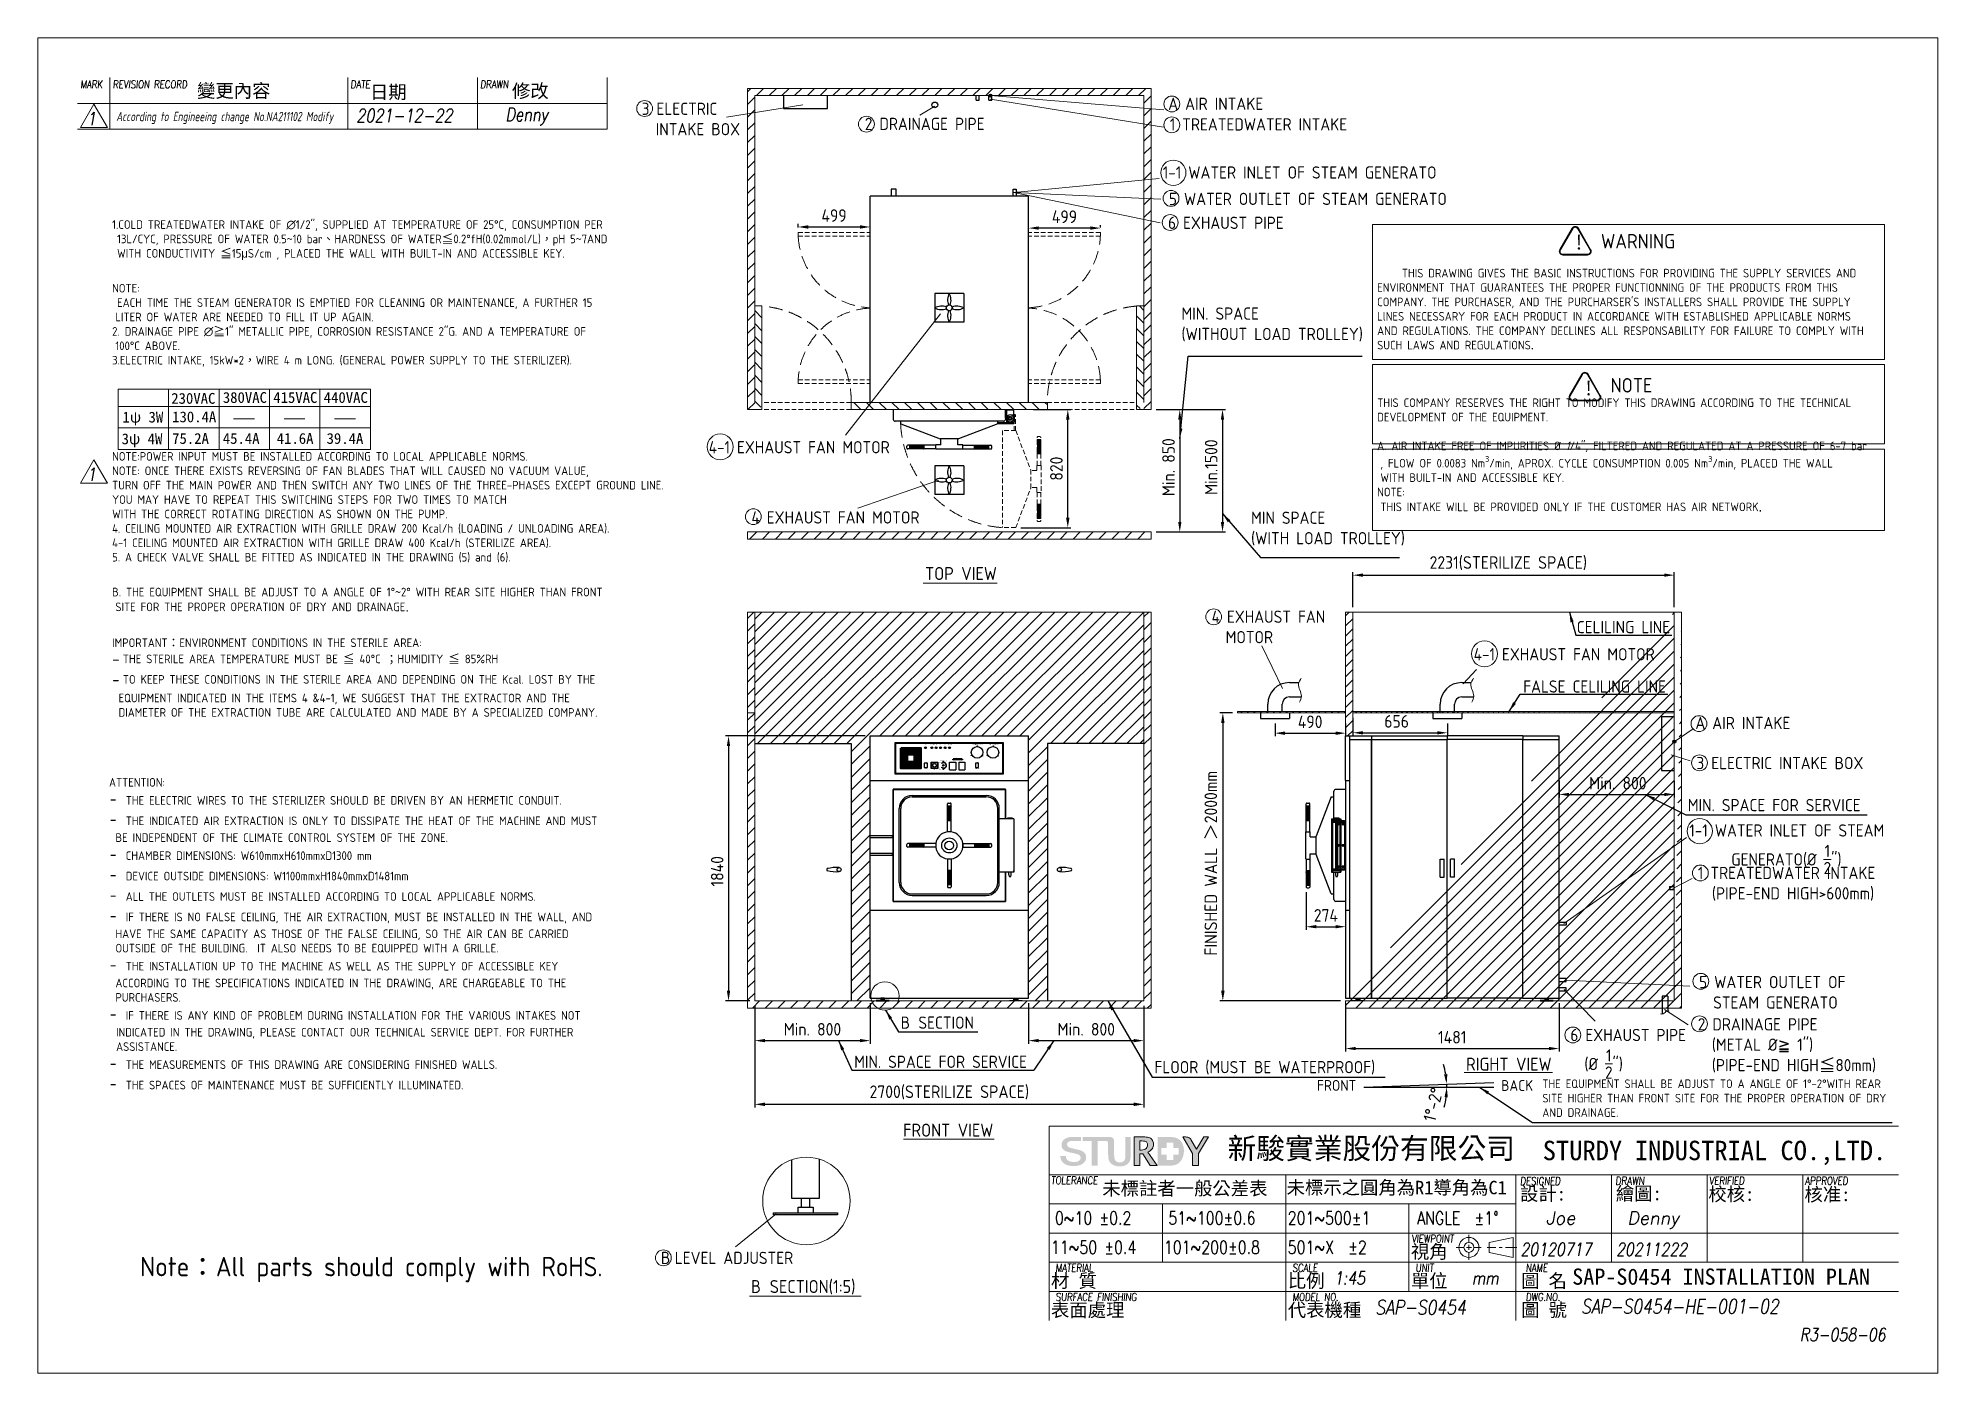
# Model space of a CAD drawing. Header units: millimetres. Extents: x -215875 to -182438, y -22804 to -2215.
# Drawn here: x -195623 to -182438, y -22804 to -13534 of the extents above; entities outside this region: 2.
import ezdxf

# ---------------------------------------------------------------- set-up
doc = ezdxf.new("R2010")
doc.units = ezdxf.units.MM
doc.header["$MEASUREMENT"] = 0
doc.linetypes.add('HIDDEN', pattern=[9.525, 6.35, -3.175])
doc.layers.get('0').update_dxf_attribs({"lineweight": 25})
for name, color, linetype, lineweight in [('D', 3, 'Continuous', 13), ('F', 7, 'Continuous', 15), ('H', 2, 'HIDDEN', 15), ('S', 4, 'Continuous', 15), ('T', 4, 'Continuous', 15), ('標註', 5, 'Continuous', 9)]:
    doc.layers.add(name, color=color, linetype=linetype, lineweight=lineweight)
doc.styles.get("Standard").update_dxf_attribs({"font": 'KAIU.TTF'})
doc.styles.add('STU25', font='isocp2.shx')
doc.styles.add('Text', font='romans.shx', dxfattribs={"width": 0.8, "oblique": 10})
doc.dimstyles.new('STU25', dxfattribs={"dimscale": 35, "dimtxt": 2.5, "dimasz": 2, "dimexe": 0.6, "dimexo": 1, "dimgap": 1, "dimtad": 1, "dimdsep": 46, "dimtxsty": 'STU25', "dimcen": 2, "dimazin": 2, "dimtfac": 1, "dimtmove": 0, "dimatfit": 3, "dimfxl": 0, "dimtolj": 1, "dimtzin": 0, "dimarcsym": 0})
doc.dimstyles.new('STU25$7', dxfattribs={"dimscale": 35, "dimtxt": 2.5, "dimasz": 2, "dimexe": 1.25, "dimexo": 0.625, "dimgap": 1, "dimtad": 0, "dimdec": 4, "dimdsep": 46, "dimtxsty": 'STU25', "dimcen": 2.5, "dimazin": 2, "dimtfac": 1, "dimtdec": 4, "dimtmove": 0, "dimatfit": 3, "dimfxl": 0, "dimtolj": 1, "dimtzin": 0, "dimarcsym": 0})
pattern_1 = [(315, (28191.44, 99.58), (44.194174, 44.194174), [])]
pattern_2 = [(45, (28191.44, 99.58), (-44.194174, 44.194174), [])]

msp = doc.modelspace()

# ---------------------------------------------------------------- texts
at = {"lineweight": -3}
for s, p in [('變更內容', (-194519.806, -13946.576)), ('修改', (-192334.167, -13948.356)), ('日期', (-193319.645, -13955.476))]:
    msp.add_text(s, height=93.4085, dxfattribs=at).set_placement(p)
for s, insert, char_height, width, attachment_point in [('{\\fArial|b0|i0|c0|p34;POWER}', (-189472.348, -18438.521), 3.5, 19.50054, 1), ('{\\fArial|b0|i0|c0|p34;ADD WATER}', (-189418.347, -18440.289), 3.5, 29.9713, 5), ('{\\fArial|b0|i0|c0|p34;HEAT}', (-189387.848, -18440.289), 3.5, 19, 5), ('{\\fArial|b0|i0|c0|p34;STERI}.', (-189356.768, -18440.289), 3.5, 19, 5), ('{\\fArial|b0|i0|c0|p34;DRY}', (-189332.348, -18438.521), 3.5, 14.99983, 1), ('{\\fArial|b0|i0|c0|p34;COMPLETE}', (-189310.348, -18438.521), 3.5, 23.49974, 1), ('{\\fArial|b0|i0|c0|p34;CHAMBER PRESSURE GAUGE}', (-189141.348, -18438.521), 3.5, 77.43945, 1), ('{\\fArial|b0|i0|c0|p34;JACKET PRESSURE GAUGE}', (-189025.348, -18438.521), 3.5, 67.407, 1), ('{\\fArial|b0|i0|c0|p34;ON}', (-189464.348, -18560.021), 5, 14.49951, 1), ('{\\fArial|b1|i0|c0|p34;0.9}', (-189365.901, -18561.521), 4, 25.84153, 1), ('{\\fArial|b0|i0|c0|p34;PRESSURE CONTROL}', (-189364.848, -18546.521), 3.5, 56.4195, 1), ('{\\fArial|b1|i0|c0|p34;1.2}', (-189327.348, -18559.521), 4, 11.85227, 1), ('{\\fArial|b0|i0|c0|p34;STERI.}', (-189280.884, -18549.521), 3.5, 43.963, 1), ('{\\fArial|b0|i0|c0|p34;TIMER}', (-189242.848, -18533.016), 3.5, 59.839, 5), ('{\\fArial|b0|i0|c0|p34;DRY}', (-189215.848, -18549.521), 3.5, 35.41234, 1), ('{\\fArial|b0|i0|c0|p34;OFF}', (-189466.348, -18604.021), 5, 16.49951, 1), ('{\\fArial|b0|i0|c0|p34;EMERGENCY}', (-189415.348, -18612.521), 3.5, 23.5, 1), ('\\A1;{\\fArial|b1|i1|c0|p34;kg/cm\\H0.7x;\\S2^  ;}', (-189371.848, -18608.521), 4, 25.94918, 1), ('{\\fArial|b1|i0|c0|p34;2.1}', (-189365.848, -18600.521), 4, 25.7884, 1)]:
    msp.add_mtext(s, dxfattribs=dict(insert=insert, char_height=char_height, width=width, attachment_point=attachment_point))
at = {"char_height": 5, "attachment_point": 1}
for s, insert in [('{\\fARIAL|b0|i0|c0|p34;LIQUID}', (-189116.348, -18560.021)), ('{\\fArial|b0|i0|c0|p34;NORMAL}', (-189119.348, -18604.021))]:
    msp.add_mtext(s, dxfattribs=dict(at, insert=insert))
at = {"layer": 'D', "color": 4}
msp.add_text('SAP-S0454 INSTALLATION PLAN', height=112.5, dxfattribs=at).set_placement((-184976.246, -22190.736))
at = {"layer": 'D', "color": 11, "attachment_point": 1}
for s, insert, char_height in [('{\\Fisocp2.shx;\\C3;A AIR INTAKE}', (-187779.975, -13948.282), 85), ('{\\Fisocp2.shx;\\C3;5 WATER OUTLET OF STEAM GENERATO}', (-187774.929, -14608.666), 85), ('{\\Fisocp2.shx|c136;\\C3;MIN. SPACE \\P(WITHOUT LOAD TROLLEY)}', (-187688.13, -15404.878), 85), ('{\\Fisocp2.shx|c136;\\C3;MIN SPACE \\P(WITH LOAD TROLLEY)}', (-187205.095, -16822.74), 85), ('{\\Fisocp2.shx;TOP VIEW}', (-189467.51, -17207.332), 90), ('{\\Fisocp.shx;\\C3;CELILING LINE}', (-184944.563, -17581.969), 85), ('{\\Fisocp2.shx;\\C3;FALSE CELILING LINE}', (-185316.475, -17994.412), 85), ('{\\Fisocp2.shx;\\C3;A AIR INTAKE}', (-184121.98, -18247.428), 85), ('{\\Fisocp2.shx;\\C3;MIN. SPACE FOR SERVICE}', (-184174.267, -18817.859), 85), ('{\\Fisocp2.shx;\\C3;5 WATER OUTLET OF \\P  STEAM GENERATO}', (-184095.773, -20046.746), 85), ('{\\Fisocp2.shx;\\C3;B\\f標楷體|b0|i0|c136|p65; \\Fisocp2.shx;SECTION}', (-189636.778, -20328.333), 85), ('{\\Fisocp2.shx;\\C3;2 DRAINAGE PIPE \\P  (METAL %%C\\f新細明體|b0|i0|c136|p18;≧\\Fisocp2.shx; 1")\\P  (PIPE-END HIGH\\f標楷體|b0|i0|c136|p65;≦\\Fisocp2.shx;80mm)}', (-184104.912, -20339.85), 85), ('{\\Fisocp2.shx;\\C3;MIN. SPACE FOR SERVICE}', (-189959.424, -20600.261), 85), ('{\\Fisocp2.shx;\\C3;FLOOR (MUST BE WATERPROOF)}', (-187875.343, -20637.263), 85), ('{\\Fisocp2.shx;RIGHT VIEW}', (-185713.266, -20614.273), 90), ('{\\Fisocp2.shx;\\C3;THE EQUIPMENT SHALL BE ADJUST TO A ANGLE OF 1%%d-2%%dWITH REAR \\PSITE HIGHER THAN FRONT SITE FOR THE PROPER OPERATION OF DRY \\PAND DRAINAGE.}', (-185183.784, -20765.172), 60), ('{\\Fisocp2.shx;FRONT VIEW}', (-189619.837, -21072.29), 90), ('{\\Fisocp2.shx;\\C3;B\\f???|b0|i0|c0|p65; \\Fisocp2.shx;LEVEL ADJUSTER}', (-191300.76, -21961.782), 85), ('{\\Fisocp2.shx;B} {\\Fisocp2.shx;SECTION(1:5)}', (-190675.357, -22158.34), 90)]:
    msp.add_mtext(s, dxfattribs=dict(at, insert=insert, char_height=char_height))
at = {"layer": 'D', "color": 11, "attachment_point": 1, "style": 'STU25'}
for s, insert, char_height in [('{\\C3;3 ELECTRIC \\P  INTAKE BOX}', (-191433.521, -13982.906), 85), ('{\\C3;2 DRAINAGE PIPE}', (-189885.089, -14087.746), 85), ('{\\C3;1 TREATEDWATER INTAKE}', (-187769.612, -14091.288), 85), ('{\\C3;1-1 WATER INLET OF STEAM GENERATO}', (-187817.991, -14425.271), 85), ('{\\A1;}\\P{\\A1;\\Fisocp2.shx;\\H0.70447x;1.COLD TREATEDWATER INTAKE OF ∅1/2", SUPPLIED AT TEMPERATURE OF 25°C, CONSUMPTION PER}\\P{\\A1;\\Fisocp2.shx;\\H0.70447x; 13L/CYC, PRESSURE OF WATER 0.5}{\\A1;\\f細明體|b0|i0|c136|p49;\\H0.70447x;~}{\\A1;\\Fisocp2.shx;\\H0.70447x;10 bar}{\\A1;\\f標楷體|b0|i0|c136|p65;\\H0.70447x;、}{\\A1;\\Fisocp2.shx;\\H0.70447x;HARDNESS OF WATER}{\\A1;\\f標楷體|b0|i0|c136|p65;\\H0.70447x;≦}{\\A1;\\Fisocp2.shx;\\H0.70447x;0.2°fH(0.02mmol/L)}{\\A1;\\f標楷體|b0|i0|c136|p65;\\H0.70447x;，}{\\A1;\\Fisocp2.shx;\\H0.70447x;pH 5}{\\A1;\\f細明體|b0|i0|c136|p49;\\H0.70447x;~}{\\A1;\\Fisocp2.shx;\\H0.70447x;7AND }\\P{\\A1;\\Fisocp2.shx;\\H0.70447x; WITH CONDUCTIVITY }{\\A1;\\f標楷體|b0|i0|c136|p65;\\H0.70447x;≦}{\\A1;\\Fisocp2.shx;\\H0.70447x;15}{\\A1;\\f新細明體|b0|i0|c136|p16;\\H0.70447x;μ}{\\A1;\\Fisocp2.shx;\\H0.70447x;S/cm , PLACED THE WALL WITH BUILT-IN AND ACCESSIBLE KEY.}\\P{\\A1;\\Fisocp2.shx;\\H0.70447x;}\\P{\\A1;\\Fisocp2.shx;\\H0.70447x;NOTE:}\\P{\\A1;\\Fisocp2.shx;\\H0.70447x; EACH TIME THE STEAM GENERATOR IS EMPTIED FOR CLEANING OR MAINTENANCE, A FURTHER 15 }\\P{\\A1;\\F???;\\H0.70447x; }{\\A1;\\Fisocp2.shx;\\H0.70447x;LITER OF WATER ARE NEEDED TO FILL IT UP AGAIN.}\\P{\\A1;\\Fisocp3.shx;\\H0.70447x;2}{\\A1;\\Fisocp2.shx;\\H0.70447x;. DRAINAGE PIPE ∅}{\\A1;\\f標楷體|b0|i0|c136|p65;\\H0.70447x;≧}{\\A1;\\Fisocp2.shx;\\H0.70447x;1" METALLIC PIPE, CORROSION RESISTANCE 2"G. AND A TEMPERATURE OF }\\P{\\A1;\\F???;\\H0.70447x; }{\\A1;\\Fisocp2.shx;\\H0.70447x;100°C ABOVE.}\\P{\\A1;\\Fisocp2.shx;\\H0.70447x;3.ELECTRIC INTAKE, 15kW*2}{\\A1;\\f標楷體|b0|i0|c136|p65;\\H0.70447x;，}{\\A1;\\Fisocp2.shx;\\H0.70447x;WIRE 4 m LONG. (GENERAL POWER SUPPLY TO THE STERILIZER).}\\P{\\A1;\\Fisocp2.shx;\\H0.70447x;}\\P{\\A1;\\Fisocp2.shx;\\H0.70447x;}\\P{\\A1;\\Fisocp2.shx;\\H0.70447x;}\\P{\\A1;\\Fisocp2.shx;\\H0.70447x;}\\P{\\A1;\\Fisocp2.shx;\\H0.70447x;NOTE:POWER INPUT MUST BE INSTALLED ACCORDING TO LOCAL APPLICABLE NORMS.}\\P{\\A1;\\H0.70469x;NOTE: ONCE THERE EXISTS REVERSING OF FAN BLADES THAT WILL CAUSED NO VACUUM VALUE, }\\P{\\A1;\\H0.70469x;TURN OFF THE MAIN POWER AND THEN SWITCH ANY TWO LINES OF THE THREE-PHASES EXCEPT GROUND LINE. }\\P{\\A1;\\H0.70469x;YOU MAY HAVE TO REPEAT THIS SWITCHING STEPS FOR TWO TIMES TO MATCH }\\P{\\A1;\\H0.70469x;WITH THE CORRECT ROTATING DIRECTION AS SHOWN ON THE PUMP. }\\P{\\A1;\\Fisocp2.shx;\\H0.70447x;4. CEILING MOUNTED AIR EXTRACTION WITH GRILLE DRAW 200 Kcal/h (LOADING / UNLOADING AREA).}\\P{\\A1;\\Fisocp2.shx;\\H0.70447x;4-1 CEILING MOUNTED AIR EXTRACTION WITH GRILLE DRAW 400 Kcal/h (STERILIZE AREA).}\\P{\\A1;\\Fisocp2.shx;\\H0.70447x;5. A CHECK VALVE SHALL BE FITTED AS INDICATED IN THE DRAWING (5) and (6).}\\P{\\A1;\\Fisocp2.shx;\\H0.70447x;}\\P{\\A1;\\Fisocp2.shx;\\H0.70447x;B. THE EQUIPMENT SHALL BE ADJUST TO A ANGLE OF 1°}{\\A1;\\f細明體|b0|i0|c136|p49;\\H0.70447x;~}{\\A1;\\Fisocp2.shx;\\H0.70447x;2° WITH REAR SITE HIGHER THAN FRONT }\\P{\\A1;\\F???;\\H0.70447x; }{\\A1;\\Fisocp2.shx;\\H0.70447x;SITE FOR THE PROPER OPERATION OF DRY AND DRAINAGE}{\\A1;\\fArial|b0|i0|c0|p34;\\H0.77492x;.}\\P{\\A1;\\fArial|b0|i0|c0|p34;\\H0.77492x;}\\P{\\A1;\\Fisocp2.shx;\\H0.70433x;IMPORTANT}{\\A1;\\f標楷體|b0|i0|c136|p65;\\H0.70433x;：}{\\A1;\\Fisocp2.shx;\\H0.70433x;ENVIRONMENT CONDITIONS IN THE STERILE AREA:}\\P{\\A1;\\Fisocp2.shx;\\H1.00000x;-}{\\A1;\\F???;\\H0.70420x; }{\\A1;\\Fisocp2.shx;\\H0.70420x;THE STERILE AREA TEMPERATURE MUST BE }{\\A1;\\f標楷體|b0|i0|c136|p65;\\H0.70420x;≦}{\\A1;\\Fisocp2.shx;\\H0.70420x; 40°C }{\\A1;\\f標楷體|b0|i0|c136|p65;\\H0.70420x;；}{\\A1;\\Fisocp2.shx;\\H0.70420x;HUMIDITY }{\\A1;\\f標楷體|b0|i0|c136|p65;\\H0.70420x;≦}{\\A1;\\Fisocp2.shx;\\H0.70420x; 85%RH}\\P{\\A1;\\Fisocp2.shx;\\H1.00000x;-}{\\A1;\\F???;\\H0.70420x; }{\\A1;\\Fisocp2.shx;\\H0.70420x;TO KEEP THESE CONDITIONS IN THE STERILE AREA AND DEPENDING ON THE Kcal. LOST BY THE }\\P{\\A1;\\F???;\\H0.70420x;  }{\\A1;\\Fisocp2.shx;\\H0.70420x;EQUIPMENT INDICATED IN THE ITEMS 4 &4-1, WE SUGGEST THAT THE EXTRACTOR AND THE }\\P{\\A1;\\F???;\\H0.70420x;  }{\\A1;\\Fisocp2.shx;\\H0.70420x;DIAMETER OF THE EXTRACTION TUBE ARE CALCULATED AND MADE BY A SPECIALIZED COMPANY.}', (-195108.633, -14657.278), 85.150918), ('{\\C3;6 EXHAUST PIPE}', (-187781.202, -14774.743), 85), ('WARNING', (-184777.45, -14894.871), 100), ('{\\f標楷體|b0|i0|c136|p65;!}', (-184963.963, -14902.62), 100), ('\\A1;\\P\\H0.7042x;     THIS DRAWING GIVES THE BASIC INSTRUCTIONS FOR PROVIDING THE SUPPLY SERVICES AND\\PENVIRONMENT THAT GUARANTEES THE PROPER FUNCTIONNING OF THE PRODUCTS FROM THIS \\PCOMPANY. THE PURCHASER, AND THE PURCHARSER\'S INSTALLERS SHALL PROVIDE THE SUPPLY \\PLlNES NECESSARY FOR EACH PRODUCT IN ACCORDANCE WITH ESTABLlSHED APPLlCABLE NORMS \\PAND REGULATIONS. THE COMPANY DECLlNES ALL RESPONSABILlTY FOR FAILURE TO COMPLY WITH \\PSUCH LAWS AND REGULATIONS\\f????|b0|i0|c0|p54;.\\P\\P\\P\\P\\Fisocp2.shx|c0;THIS COMPANY RESERVES THE RIGHT TO MODIFY THIS DRAWING ACCORDING TO THE TECHNICAL \\PDEVELOPMENT OF THE EQUIPMENT.\\P\\PA. AIR INTAKE FREE OF IMPURITIES %%C \\fISOCP2|b0|i1|c0|p2;1\\Fisocp2.shx|c0;/4"\\fISOCP2|b0|i1|c0|p2;, \\Fisocp2.shx|c0;FILTERED AND REGULATED AT A PRESSURE OF 6-7 bar\\P\\f????|b0|i0|c0|p54; \\Fisocp2.shx|c0;, FLOW OF 0.0083 Nm{\\H0.7x;\\S3^ ;}\\H1.0003x;/min, APROX. CYCLE CONSUMPTION 0.005 Nm{\\H0.7x;\\S3^ ;}\\H1.0003x;/min, PLACED THE WALL \\P\\f????|b0|i0|c0|p54; \\Fisocp2.shx|c0;WITH BUILT-IN AND ACCESSIBLE KEY.\\PNOTE:\\P\\f????|b0|i0|c0|p54; \\Fisocp2.shx|c0;THIS INTAKE WILL BE PROVIDED ONLY IF THE CUSTOMER HAS AIR NETWORK\\fArial|b0|i0|c0|p34;\\H1.1x;.', (-186329.951, -14994.65), 85.150918), ('{\\f標楷體|b0|i0|c136|p65;!}', (-184896.72, -15914.974), 100), ('NOTE', (-184710.208, -15895.606), 100), ('{\\f標楷體|b0|i0|c136|p65;230VAC}', (-194698.365, -15998.717), 75), ('{\\f標楷體|b0|i0|c136|p65;380VAC}', (-194340.482, -15992.532), 75), ('{\\f標楷體|b0|i0|c136|p65;415VAC}', (-193990.482, -15992.532), 75), ('{\\f標楷體|b0|i0|c136|p65;440VAC}', (-193640.482, -15992.532), 75), ('{\\f標楷體|b0|i0|c136|p65;1ψ 3W}', (-195036.758, -16128.791), 75), ('{\\f標楷體|b0|i0|c136|p65;130.4A}', (-194692.282, -16127.132), 75), ('{\\f標楷體|b0|i0|c136|p65;3ψ 4W}', (-195042.8, -16279.802), 75), ('{\\f標楷體|b0|i0|c136|p65;75.2A}', (-194692.282, -16277.132), 75), ('{\\f標楷體|b0|i0|c136|p65;45.4A}', (-194340.81, -16277.132), 75), ('{\\f標楷體|b0|i0|c136|p65;41.6A}', (-193966.458, -16277.132), 75), ('{\\f標楷體|b0|i0|c136|p65;39.4A}', (-193620.486, -16277.132), 75), ('{\\C3;4-1 EXHAUST FAN MOTOR}', (-190968.775, -16332.975), 85), ('{\\C3;4 EXHAUST FAN MOTOR}', (-190672.342, -16820.619), 85), ('{\\C3;4 EXHAUST FAN \\P  MOTOR}', (-187478.788, -17509.83), 85), ('{\\C3;4-1 EXHAUST FAN MOTOR}', (-185660.28, -17770.544), 85), ('{\\C3;3 ELECTRIC INTAKE BOX}', (-184114.051, -18525.909), 85), ('\\P{\\H0.7042x;ATTENTION:\\P\\f標楷體|b0|i0|c136|p65;\\H1.42x;- \\Fisocp2.shx;\\H0.7042x;THE ELECTRIC WIRES TO THE STERILIZER SHOULD BE DRIVEN BY AN HERMETIC CONDUIT.  \\P\\f標楷體|b0|i0|c136|p65;\\H1.42x;- \\Fisocp2.shx;\\H0.7042x;THE INDICATED AIR EXTRACTION IS ONLY TO DISSIPATE THE HEAT OF THE MACHINE AND MUST \\P\\f???|b0|i0|c0|p65;  \\Fisocp2.shx;BE INDEPENDENT OF THE CLIMATE CONTROL SYSTEM OF THE ZONE.\\P\\f標楷體|b0|i0|c136|p65;\\H1.42x;- \\Fisocp2.shx;\\H0.7042x;CHAMBER DIMENSIONS: W610mmxH610mmxD1300 mm\\P\\f標楷體|b0|i0|c136|p65;\\H1.42x;- \\Fisocp2.shx;\\H0.7042x;DEVICE OUTSIDE DIMENSIONS: W1100mmxH1840mmxD1481mm\\P\\f標楷體|b0|i0|c136|p65;\\H1.42x;- \\Fisocp2.shx;\\H0.7042x;ALL THE OUTLETS MUST BE INSTALLED ACCORDING TO LOCAL APPLICABLE NORMS.\\P\\f標楷體|b0|i0|c136|p65;\\H1.42x;- \\Fisocp2.shx;\\H0.7042x;IF THERE IS NO FALSE CEILING, THE AIR EXTRACTION, MUST BE INSTALLED IN THE WALL, AND \\P\\f???|b0|i0|c0|p65;  \\Fisocp2.shx;HAVE THE SAME CAPACITY AS THOSE OF THE FALSE CEILING, SO THE AIR CAN BE CARRIED \\P\\f???|b0|i0|c0|p65;  \\Fisocp2.shx;OUTSIDE OF THE BUILDING.  IT ALSO NEEDS TO BE EQUIPPED WITH A GRILLE.\\P\\f標楷體|b0|i0|c136|p65;\\H1.42x;- \\Fisocp2.shx;\\H0.7042x;THE INSTALLATION UP TO THE MACHINE AS WELL AS THE SUPPLY OF ACCESSIBLE KEY \\P\\f???|b0|i0|c0|p65;  \\Fisocp2.shx;ACCORDING TO THE SPECIFICATIONS INDICATED IN THE DRAWING, ARE CHARGEABLE TO THE \\P\\f???|b0|i0|c0|p65;  \\Fisocp2.shx;PURCHASERS.\\fArial|b0|i0|c0|p34;\\H1.087x; \\P\\f標楷體|b0|i0|c136|p65;\\H1.307x;- \\Fisocp2.shx;\\H0.7042x;IF THERE IS ANY KIND OF PROBLEM DURING INSTALLATION FOR THE VARIOUS INTAKES NOT \\P\\f???|b0|i0|c0|p65;\\H1.1x;  \\Fisocp2.shx;\\H0.9087x;INDICATED IN THE DRAWING, PLEASE CONTACT OUR TECHNICAL SERVICE DEPT. FOR FURTHER \\P\\f???|b0|i0|c0|p65;\\H1.1x;  \\Fisocp2.shx;\\H0.9087x;ASSISTANCE.\\P\\f標楷體|b0|i0|c136|p65;\\H1.42x;- \\Fisocp2.shx;\\H0.7042x;THE MEASUREMENTS OF THIS DRAWING ARE CONSIDERING FINISHED WALLS.\\P\\f標楷體|b0|i0|c136|p65;\\H1.42x;- \\Fisocp2.shx;\\H0.7042x;THE SPACES OF MAINTENANCE MUST BE SUFFICIENTLY ILLUMINATED.}', (-195130.144, -18530.456), 85.150918), ('\\A1;{\\C3;1-1 WATER INLET OF STEAM \\P      GENERATO(%%c \\S1/2;")}', (-184164.359, -18993.999), 85), ('{\\C3;1 TREATEDWATER INTAKE\\P  (PIPE-END HIGH>600mm)}', (-184104.411, -19288.683), 85), ('\\A1;{\\C3;6 EXHAUST PIPE\\P  (%%c \\S1/2;")}', (-184989.335, -20414.307), 85)]:
    msp.add_mtext(s, dxfattribs=dict(at, insert=insert, char_height=char_height))
at = {"layer": 'D', "linetype": 'Continuous', "char_height": 75, "width": 218.181, "attachment_point": 1}
for s, insert in [('{\\Fisocp2.shx;FRONT}', (-186748.104, -20769.39)), ('{\\Fisocp2.shx;BACK}', (-185469.581, -20769.84))]:
    msp.add_mtext(s, dxfattribs=dict(at, insert=insert))
at = {"layer": 'D', "color": 0, "insert": (-194914.294, -21997.223), "char_height": 135.00867, "attachment_point": 1, "style": 'STU25'}
msp.add_mtext('Note{\\f標楷體|b0|i0|c136|p65;：}All parts should comply with RoHS.', dxfattribs=at)
at = {"layer": 'F', "color": 1, "lineweight": 15, "style": 'Text', "oblique": 5, "width": 0.8}
for s, p in [('MARK', (-195329.239, -13882.091)), ('REVISION RECORD', (-195104.239, -13882.091)), ('DATE', (-193454.089, -13882.091)), ('DRAWN', (-192554.089, -13882.091))]:
    msp.add_text(s, height=54, dxfattribs=at).set_placement(p)
at = {"layer": 'T', "lineweight": 20, "style": 'Text', "oblique": 10, "width": 0.8}
for s, height, p in [('1', 90, (-195283.862, -14138.918)), ('2021-12-22', 92, (-193414.314, -14118.91)), ('Denny', 92, (-192379.034, -14110.647)), ('1', 90, (-195283.862, -16608.287)), ('20120717', 90, (-185335.989, -21990.52)), ('20211222', 90, (-184672.239, -21990.52)), ('1:45', 90, (-186629.642, -22189.398)), ('mm', 90, (-185673.025, -22189.143)), ('SAP-S0454', 99, (-186342.682, -22397)), ('SAP-S0454-HE-001-02', 99, (-184914.903, -22390.706))]:
    msp.add_text(s, height=height, dxfattribs=at).set_placement(p)
at = {"layer": 'T', "lineweight": 20, "style": 'Text', "oblique": 10}
for s, p in [('Joe', (-185158.67, -21772.607)), ('Denny', (-184593.615, -21772.607))]:
    msp.add_text(s, height=90, dxfattribs=at).set_placement(p)
at = {"layer": 'T', "linetype": 'Continuous', "lineweight": 20, "attachment_point": 1, "style": 'Text'}
for s, insert, char_height in [('{\\Fisocp2.shx|c136;According to Engineeing change No.NA211102 Modify}', (-195080.462, -14046.457), 65), ('{R3-058-06}', (-183397.331, -22491.747), 90)]:
    msp.add_mtext(s, dxfattribs=dict(at, insert=insert, char_height=char_height))
at = {"layer": '標註', "char_height": 20, "attachment_point": 1}
for insert in [(-215875.215, -2215.475), (-215729.292, -2277.19)]:
    msp.add_mtext('\\A1;', dxfattribs=dict(at, insert=insert))

# ---------------------------------------------------------------- blocks, each defined once
blk = doc.blocks.new('*D1')
at = {"layer": 'D', "color": 0, "linetype": 'Continuous', "lineweight": -2}
for p, q in [((-186499, -18255), (-186499, -18379)), ((-185843, -18294), (-185843, -18379)), ((-186429, -18358), (-185913, -18358))]:
    blk.add_line(p, q, dxfattribs=at)
at = {"layer": 'D', "color": 0}
for points in [[(-186429, -18347), (-186429, -18370), (-186499, -18358)], [(-185913, -18370), (-185913, -18347), (-185843, -18358)]]:
    blk.add_solid(points, dxfattribs=at)
at = {"layer": 'Defpoints', "color": 0}
for p in [(-186499, -18220), (-185843, -18259), (-185843, -18358)]:
    blk.add_point(p, dxfattribs=at)
at = {"layer": 'D', "color": 0, "insert": (-186195, -18279), "char_height": 87.5, "attachment_point": 5, "style": 'STU25'}
blk.add_mtext('\\A1;656', dxfattribs=at)
blk = doc.blocks.new('*D2')
at = {"layer": 'D', "color": 0, "lineweight": -2}
for p, q in [((-190649, -20255), (-190649, -20517)), ((-189849, -20235), (-189849, -20517)), ((-190579, -20496), (-189919, -20496))]:
    blk.add_line(p, q, dxfattribs=at)
at = {"layer": 'D', "color": 0}
for points in [[(-190579, -20484), (-190579, -20507), (-190649, -20496)], [(-189919, -20507), (-189919, -20484), (-189849, -20496)]]:
    blk.add_solid(points, dxfattribs=at)
at = {"layer": 'Defpoints', "color": 0}
for p in [(-190649, -20220), (-189849, -20200), (-189849, -20496)]:
    blk.add_point(p, dxfattribs=at)
at = {"layer": 'D', "color": 0, "insert": (-190249, -20417), "char_height": 87.5, "attachment_point": 5, "style": 'STU25'}
blk.add_mtext('\\A1;Min. 800', dxfattribs=at)
blk = doc.blocks.new('*D3')
at = {"layer": 'D', "color": 0, "lineweight": -2}
for p, q in [((-188749, -20235), (-188749, -20517)), ((-187949, -20255), (-187949, -20517)), ((-188679, -20496), (-188019, -20496))]:
    blk.add_line(p, q, dxfattribs=at)
at = {"layer": 'D', "color": 0}
for points in [[(-188679, -20484), (-188679, -20507), (-188749, -20496)], [(-188019, -20507), (-188019, -20484), (-187949, -20496)]]:
    blk.add_solid(points, dxfattribs=at)
at = {"layer": 'Defpoints', "color": 0}
for p in [(-188749, -20200), (-187949, -20220), (-187949, -20496)]:
    blk.add_point(p, dxfattribs=at)
at = {"layer": 'D', "color": 0, "insert": (-188349, -20417), "char_height": 87.5, "attachment_point": 5, "style": 'STU25'}
blk.add_mtext('\\A1;Min. 800', dxfattribs=at)
blk = doc.blocks.new('*D4')
at = {"layer": 'D', "color": 0, "lineweight": -2}
for p, q in [((-189884, -18380), (-190852, -18380)), ((-190831, -18450), (-190831, -20150)), ((-190684, -20220), (-190852, -20220))]:
    blk.add_line(p, q, dxfattribs=at)
at = {"layer": 'D', "color": 0}
for points in [[(-190820, -18450), (-190843, -18450), (-190831, -18380)], [(-190843, -20150), (-190820, -20150), (-190831, -20220)]]:
    blk.add_solid(points, dxfattribs=at)
at = {"layer": 'Defpoints', "color": 0}
for p in [(-189849, -18380), (-190831, -20220), (-190649, -20220)]:
    blk.add_point(p, dxfattribs=at)
at = {"layer": 'D', "color": 0, "insert": (-190910, -19320), "char_height": 87.5, "attachment_point": 5, "rotation": 90, "style": 'STU25'}
blk.add_mtext('\\A1;1840', dxfattribs=at)
blk = doc.blocks.new('*D5')
at = {"layer": 'D', "color": 0, "lineweight": -2}
for p, q in [((-185068, -18692), (-185068, -18807)), ((-184268, -18692), (-184268, -18807)), ((-184998, -18786), (-184338, -18786))]:
    blk.add_line(p, q, dxfattribs=at)
at = {"layer": 'D', "color": 0}
for points in [[(-184998, -18775), (-184998, -18798), (-185068, -18786)], [(-184338, -18798), (-184338, -18775), (-184268, -18786)]]:
    blk.add_solid(points, dxfattribs=at)
at = {"layer": 'Defpoints', "color": 0}
for p in [(-185068, -18657), (-184268, -18657), (-184268, -18786)]:
    blk.add_point(p, dxfattribs=at)
at = {"layer": 'D', "color": 0, "insert": (-184660, -18708), "char_height": 87.5, "attachment_point": 5, "style": 'STU25'}
blk.add_mtext('\\A1;{\\Fisocp2.shx;Min. 800}', dxfattribs=at)
blk = doc.blocks.new('*D8')
at = {"layer": 'D', "color": 0, "lineweight": -2}
for p, q in [((-186549, -20235), (-186549, -20572)), ((-185068, -20235), (-185068, -20572)), ((-186479, -20551), (-185138, -20551))]:
    blk.add_line(p, q, dxfattribs=at)
at = {"layer": 'D', "color": 0}
for points in [[(-186479, -20539), (-186479, -20562), (-186549, -20551)], [(-185138, -20562), (-185138, -20539), (-185068, -20551)]]:
    blk.add_solid(points, dxfattribs=at)
at = {"layer": 'Defpoints', "color": 0}
for p in [(-186549, -20200), (-185068, -20200), (-185068, -20551)]:
    blk.add_point(p, dxfattribs=at)
at = {"layer": 'D', "color": 0, "insert": (-185809, -20472), "char_height": 87.5, "attachment_point": 5, "style": 'STU25'}
blk.add_mtext('\\A1;1481', dxfattribs=at)
blk = doc.blocks.new('*D9')
at = {"layer": 'D', "color": 0, "lineweight": -2}
for p, q in [((-187864, -16114), (-187679, -16114)), ((-187700, -16184), (-187700, -16894)), ((-187864, -16964), (-187679, -16964))]:
    blk.add_line(p, q, dxfattribs=at)
at = {"layer": 'D', "color": 0}
for points in [[(-187688, -16184), (-187711, -16184), (-187700, -16114)], [(-187711, -16894), (-187688, -16894), (-187700, -16964)]]:
    blk.add_solid(points, dxfattribs=at)
at = {"layer": 'Defpoints', "color": 0}
for p in [(-187899, -16114), (-187899, -16964), (-187700, -16964)]:
    blk.add_point(p, dxfattribs=at)
at = {"layer": 'D', "color": 0, "insert": (-187778, -16514), "char_height": 87.5, "attachment_point": 5, "rotation": 90, "style": 'STU25'}
blk.add_mtext('\\A1;{\\Fisocp2.shx;Min. 850}', dxfattribs=at)
blk = doc.blocks.new('*D10')
at = {"layer": 'D', "color": 0, "lineweight": -2}
for p, q in [((-187864, -16114), (-187382, -16114)), ((-187403, -16184), (-187403, -16894)), ((-187864, -16964), (-187382, -16964))]:
    blk.add_line(p, q, dxfattribs=at)
at = {"layer": 'D', "color": 0}
for points in [[(-187392, -16184), (-187415, -16184), (-187403, -16114)], [(-187415, -16894), (-187392, -16894), (-187403, -16964)]]:
    blk.add_solid(points, dxfattribs=at)
at = {"layer": 'Defpoints', "color": 0}
for p in [(-187899, -16114), (-187899, -16964), (-187403, -16964)]:
    blk.add_point(p, dxfattribs=at)
at = {"layer": 'D', "color": 0, "insert": (-187482, -16514), "char_height": 87.5, "attachment_point": 5, "rotation": 90, "style": 'STU25'}
blk.add_mtext('\\A1;{\\Fisocp2.shx;Min.1500}', dxfattribs=at)
blk = doc.blocks.new('*D11')
at = {"layer": 'D', "color": 0, "linetype": 'Continuous', "lineweight": -2}
for p, q in [((-187039, -18294), (-187039, -18382)), ((-186549, -18294), (-186549, -18382)), ((-186969, -18361), (-186619, -18361))]:
    blk.add_line(p, q, dxfattribs=at)
at = {"layer": 'D', "color": 0}
for points in [[(-186969, -18349), (-186969, -18373), (-187039, -18361)], [(-186619, -18373), (-186619, -18349), (-186549, -18361)]]:
    blk.add_solid(points, dxfattribs=at)
at = {"layer": 'Defpoints', "color": 0}
for p in [(-187039, -18259), (-186549, -18259), (-186549, -18361)]:
    blk.add_point(p, dxfattribs=at)
at = {"layer": 'D', "color": 0, "insert": (-186795, -18282), "char_height": 87.5, "attachment_point": 5, "style": 'STU25'}
blk.add_mtext('\\A1;490', dxfattribs=at)
blk = doc.blocks.new('*D12')
at = {"layer": 'D', "color": 0, "lineweight": -2}
for p, q in [((-188714, -16114), (-188456, -16114)), ((-188477, -16864), (-188477, -16184)), ((-188803, -16934), (-188456, -16934))]:
    blk.add_line(p, q, dxfattribs=at)
at = {"layer": 'D', "color": 0}
for points in [[(-188465, -16184), (-188489, -16184), (-188477, -16114)], [(-188489, -16864), (-188465, -16864), (-188477, -16934)]]:
    blk.add_solid(points, dxfattribs=at)
at = {"layer": 'Defpoints', "color": 0}
for p in [(-188749, -16114), (-188477, -16114), (-188838, -16934)]:
    blk.add_point(p, dxfattribs=at)
at = {"layer": 'D', "color": 0, "insert": (-188556, -16524), "char_height": 87.5, "attachment_point": 5, "rotation": 90, "style": 'STU25'}
blk.add_mtext('\\A1;820', dxfattribs=at)
blk = doc.blocks.new('*D13')
at = {"layer": 'D', "color": 0, "lineweight": -2}
for p, q in [((-186823, -19464), (-186823, -19726)), ((-186549, -19464), (-186549, -19726)), ((-186753, -19705), (-186619, -19705))]:
    blk.add_line(p, q, dxfattribs=at)
at = {"layer": 'D', "color": 0}
for points in [[(-186753, -19693), (-186753, -19716), (-186823, -19705)], [(-186619, -19716), (-186619, -19693), (-186549, -19705)]]:
    blk.add_solid(points, dxfattribs=at)
at = {"layer": 'Defpoints', "color": 0}
for p in [(-186823, -19429), (-186549, -19429), (-186549, -19705)]:
    blk.add_point(p, dxfattribs=at)
at = {"layer": 'D', "color": 0, "insert": (-186686, -19626), "char_height": 87.5, "attachment_point": 5, "style": 'STU25'}
blk.add_mtext('\\A1;274', dxfattribs=at)
blk = doc.blocks.new('*D14')
at = {"layer": 'D', "color": 0, "lineweight": -2}
for p, q in [((-188749, -14849), (-188749, -14833)), ((-188320, -14854), (-188679, -14854)), ((-188250, -14849), (-188250, -14833))]:
    blk.add_line(p, q, dxfattribs=at)
at = {"layer": 'D', "color": 0}
for points in [[(-188679, -14842), (-188679, -14865), (-188749, -14854)], [(-188320, -14865), (-188320, -14842), (-188250, -14854)]]:
    blk.add_solid(points, dxfattribs=at)
at = {"layer": 'Defpoints', "color": 0}
for p in [(-188749, -14854), (-188749, -14884), (-188250, -14884)]:
    blk.add_point(p, dxfattribs=at)
at = {"layer": 'D', "color": 0, "insert": (-188500, -14775), "char_height": 87.5, "attachment_point": 5, "style": 'STU25'}
blk.add_mtext('\\A1;499', dxfattribs=at)
blk = doc.blocks.new('*D15')
at = {"layer": 'D', "color": 0, "lineweight": -2}
for p, q in [((-190348, -14849), (-190348, -14825)), ((-190278, -14846), (-189919, -14846)), ((-189849, -14849), (-189849, -14825))]:
    blk.add_line(p, q, dxfattribs=at)
at = {"layer": 'D', "color": 0}
for points in [[(-190278, -14834), (-190278, -14858), (-190348, -14846)], [(-189919, -14858), (-189919, -14834), (-189849, -14846)]]:
    blk.add_solid(points, dxfattribs=at)
at = {"layer": 'Defpoints', "color": 0}
for p in [(-190348, -14884), (-189849, -14846), (-189849, -14884)]:
    blk.add_point(p, dxfattribs=at)
at = {"layer": 'D', "color": 0, "insert": (-190099, -14767), "char_height": 87.5, "attachment_point": 5, "style": 'STU25'}
blk.add_mtext('\\A1;499', dxfattribs=at)
blk = doc.blocks.new('*D17')
at = {"layer": 'D', "color": 0, "lineweight": -2}
for p, q in [((-187334, -18220), (-187422, -18220)), ((-187401, -18290), (-187401, -20150)), ((-186584, -20220), (-187422, -20220))]:
    blk.add_line(p, q, dxfattribs=at)
at = {"layer": 'D', "color": 0}
for points in [[(-187389, -18290), (-187413, -18290), (-187401, -18220)], [(-187413, -20150), (-187389, -20150), (-187401, -20220)]]:
    blk.add_solid(points, dxfattribs=at)
at = {"layer": 'Defpoints', "color": 0}
for p in [(-187299, -18220), (-187401, -20220), (-186549, -20220)]:
    blk.add_point(p, dxfattribs=at)
at = {"layer": 'D', "color": 0, "insert": (-187528, -19906), "char_height": 87.5, "attachment_point": 1, "rotation": 90, "style": 'STU25'}
blk.add_mtext('\\A1;{\\Fisocp2.shx;FINISHED WALL \\f新細明體|b0|i0|c136|p16;＞\\Fisocp2.shx;2000mm}', dxfattribs=at)
blk = doc.blocks.new('*D18')
at = {"layer": 'D', "color": 0, "lineweight": -2}
for p, q in [((-190649, -20255), (-190649, -20959)), ((-187949, -20255), (-187949, -20959)), ((-190579, -20938), (-188019, -20938))]:
    blk.add_line(p, q, dxfattribs=at)
at = {"layer": 'D', "color": 0}
for points in [[(-190579, -20926), (-190579, -20950), (-190649, -20938)], [(-188019, -20950), (-188019, -20926), (-187949, -20938)]]:
    blk.add_solid(points, dxfattribs=at)
at = {"layer": 'Defpoints', "color": 0}
for p in [(-190649, -20220), (-187949, -20220), (-187949, -20938)]:
    blk.add_point(p, dxfattribs=at)
at = {"layer": 'D', "color": 0, "insert": (-189299, -20855), "char_height": 87.5, "attachment_point": 5, "style": 'STU25'}
blk.add_mtext('\\A1;{\\Fisocp2.shx;2700(STERILIZE SPACE)', dxfattribs=at)
blk = doc.blocks.new('*D19')
at = {"layer": 'D', "color": 0, "linetype": 'Continuous', "lineweight": -2}
for start, end in [(8.9852, 15.9704), (0, 2), (346.0296, 353.0148)]:
    blk.add_arc((-186422, -20819), 575, start, end, dxfattribs=at)
at = {"layer": 'D', "color": 0}
for points in [[(-185866, -20730), (-185843, -20728), (-185848, -20798)], [(-185840, -20889), (-185863, -20888), (-185847, -20819)]]:
    blk.add_solid(points, dxfattribs=at)
at = {"layer": 'Defpoints', "color": 0}
for p in [(-186422, -20819), (-186422, -20819), (-185848, -20805), (-185521, -20787), (-185521, -20819)]:
    blk.add_point(p, dxfattribs=at)
at = {"layer": 'D', "color": 0, "insert": (-185941, -20939), "char_height": 87.5, "attachment_point": 5, "rotation": 75.9696, "style": 'STU25'}
blk.add_mtext('1%%D-2%%D', dxfattribs=at)
blk = doc.blocks.new('*D20')
at = {"layer": 'D', "color": 0, "lineweight": -2}
for p, q in [((-186499, -17485), (-186499, -17243)), ((-186429, -17264), (-184338, -17264)), ((-184268, -17485), (-184268, -17243))]:
    blk.add_line(p, q, dxfattribs=at)
at = {"layer": 'D', "color": 0}
for points in [[(-186429, -17252), (-186429, -17275), (-186499, -17264)], [(-184338, -17275), (-184338, -17252), (-184268, -17264)]]:
    blk.add_solid(points, dxfattribs=at)
at = {"layer": 'Defpoints', "color": 0}
for p in [(-184268, -17264), (-186499, -17520), (-184268, -17520)]:
    blk.add_point(p, dxfattribs=at)
at = {"layer": 'D', "color": 0, "insert": (-185966, -17132), "char_height": 87.5, "attachment_point": 1, "style": 'STU25'}
blk.add_mtext('\\A1;{\\Fisocp2.shx;2231(STERILIZE SPACE)}', dxfattribs=at)
blk = doc.blocks.new('新駿LOGO')
at = {"layer": 'F'}
h = blk.add_hatch(color=256, dxfattribs=at)
edge = h.paths.add_edge_path()
edge.add_spline(control_points=[(-529.05, -442.14), (-529.05, -442.31), (-529.02, -442.45), (-528.95, -442.56), (-528.89, -442.68), (-528.8, -442.78), (-528.69, -442.85), (-528.57, -442.93), (-528.44, -442.98), (-528.29, -443.01), (-528.15, -443.05), (-527.99, -443.07), (-527.81, -443.07), (-527.62, -443.07), (-527.47, -443.05), (-527.33, -443.01), (-527.2, -442.97), (-527.09, -442.92), (-527.01, -442.86), (-526.93, -442.8), (-526.87, -442.73), (-526.83, -442.65), (-526.8, -442.57), (-526.78, -442.49), (-526.78, -442.41), (-526.78, -442.25), (-526.82, -442.13), (-526.91, -442.05), (-526.99, -441.97), (-527.08, -441.91), (-527.18, -441.88), (-527.36, -441.83), (-527.56, -441.77), (-527.79, -441.72), (-528.02, -441.67), (-528.3, -441.61), (-528.64, -441.53), (-528.85, -441.48), (-529.02, -441.41), (-529.16, -441.34), (-529.3, -441.26), (-529.41, -441.17), (-529.5, -441.07), (-529.58, -440.98), (-529.64, -440.87), (-529.67, -440.77), (-529.7, -440.66), (-529.72, -440.55), (-529.72, -440.43), (-529.72, -440.22), (-529.67, -440.03), (-529.57, -439.87), (-529.46, -439.71), (-529.33, -439.58), (-529.16, -439.47), (-528.99, -439.37), (-528.85, -439.31), (-528.64, -439.26), (-528.43, -439.21), (-528.13, -439.2), (-527.91, -439.2), (-527.66, -439.2), (-526.73, -439.2), (-526.73, -439.2), (-526.73, -439.2), (-526.73, -439.81), (-526.73, -439.81), (-526.73, -439.81), (-528.14, -439.8), (-528.28, -439.83), (-528.39, -439.85), (-528.48, -439.86), (-528.56, -439.9), (-528.65, -439.94), (-528.72, -440), (-528.78, -440.07), (-528.84, -440.14), (-528.87, -440.23), (-528.87, -440.34), (-528.87, -440.5), (-528.81, -440.62), (-528.7, -440.7), (-528.6, -440.79), (-528.46, -440.85), (-528.28, -440.9), (-528.27, -440.9), (-528.19, -440.92), (-528.07, -440.95), (-527.94, -440.98), (-527.8, -441.01), (-527.65, -441.05), (-527.49, -441.09), (-527.34, -441.12), (-527.19, -441.16), (-527.04, -441.19), (-526.94, -441.21), (-526.87, -441.23), (-526.71, -441.27), (-526.58, -441.34), (-526.46, -441.41), (-526.34, -441.49), (-526.24, -441.58), (-526.16, -441.67), (-526.08, -441.77), (-526.02, -441.88), (-525.98, -441.99), (-525.94, -442.1), (-525.92, -442.22), (-525.92, -442.33), (-525.92, -442.57), (-525.98, -442.78), (-526.09, -442.95), (-526.2, -443.12), (-526.35, -443.26), (-526.53, -443.37), (-526.71, -443.48), (-526.92, -443.55), (-527.15, -443.61), (-527.39, -443.66), (-527.62, -443.68), (-527.87, -443.68), (-528.14, -443.68), (-528.41, -443.65), (-528.65, -443.59), (-528.9, -443.53), (-529.11, -443.44), (-529.3, -443.31), (-529.48, -443.19), (-529.63, -443.03), (-529.74, -442.83), (-529.84, -442.64), (-529.9, -442.41), (-529.91, -442.14), (-529.91, -442.14), (-529.05, -442.14), (-529.05, -442.14)], knot_values=[0, 0, 0, 0, 1, 1, 1, 2, 2, 2, 3, 3, 3, 4, 4, 4, 5, 5, 5, 6, 6, 6, 7, 7, 7, 8, 8, 8, 9, 9, 9, 10, 10, 10, 11, 11, 11, 12, 12, 12, 13, 13, 13, 14, 14, 14, 15, 15, 15, 16, 16, 16, 17, 17, 17, 18, 18, 18, 19, 19, 19, 20, 20, 20, 21, 21, 21, 22, 22, 22, 23, 23, 23, 24, 24, 24, 25, 25, 25, 26, 26, 26, 27, 27, 27, 28, 28, 28, 29, 29, 29, 30, 30, 30, 31, 31, 31, 32, 32, 32, 33, 33, 33, 34, 34, 34, 35, 35, 35, 36, 36, 36, 37, 37, 37, 38, 38, 38, 39, 39, 39, 40, 40, 40, 41, 41, 41, 42, 42, 42, 43, 43, 43, 44, 44, 44, 45, 45, 45, 45], degree=3, periodic=0)
edge = h.paths.add_edge_path()
edge.add_spline(control_points=[(-522.53, -440.14), (-522.54, -440.04), (-522.57, -439.94), (-522.63, -439.9), (-522.77, -439.79), (-522.9, -439.81), (-522.9, -439.81), (-522.9, -439.81), (-523.02, -439.81), (-523.02, -439.81), (-523.02, -439.81), (-524.14, -439.81), (-524.14, -439.81), (-524.14, -439.81), (-524.14, -443.62), (-524.14, -443.62), (-524.14, -443.62), (-525.06, -443.62), (-525.06, -443.62), (-525.06, -443.62), (-525.06, -439.81), (-525.06, -439.81), (-525.06, -439.81), (-526.47, -439.81), (-526.47, -439.81), (-526.47, -439.81), (-526.47, -439.2), (-526.47, -439.2), (-526.47, -439.2), (-522.39, -439.2), (-522.39, -439.2)], knot_values=[5.578051, 5.578051, 5.578051, 5.578051, 6, 6, 6, 7, 7, 7, 8, 8, 8, 9, 9, 9, 10, 10, 10, 11, 11, 11, 12, 12, 12, 13, 13, 13, 14, 14, 14, 15, 15, 15, 15], degree=3, periodic=0)
edge.add_spline(control_points=[(-522.4, -439.2), (-522.31, -439.2), (-522.22, -439.2), (-522.22, -439.2), (-522.22, -439.2), (-521.96, -439.19), (-521.76, -439.41), (-521.58, -439.61), (-521.61, -439.85), (-521.61, -439.85), (-521.61, -439.85), (-521.61, -441.92), (-521.61, -441.92), (-521.61, -442.41), (-521.52, -442.73), (-521.36, -442.89), (-521.19, -443.05), (-520.97, -443.13), (-520.71, -443.13), (-520.45, -443.13), (-520.24, -443.05), (-520.09, -442.89), (-519.93, -442.74), (-519.86, -442.43), (-519.86, -441.98), (-519.86, -441.98), (-519.86, -439.2), (-519.86, -439.2), (-519.86, -439.2), (-519.05, -439.2), (-519.05, -439.2), (-519.05, -439.2), (-519.05, -441.92), (-519.05, -441.92), (-519.05, -442.43), (-519.12, -442.8), (-519.25, -443.02), (-519.38, -443.24), (-519.56, -443.42), (-519.8, -443.54), (-520.05, -443.67), (-520.35, -443.74), (-520.73, -443.74), (-521.09, -443.74), (-521.41, -443.68), (-521.67, -443.56), (-521.93, -443.44), (-522.14, -443.26), (-522.3, -443.03), (-522.45, -442.8), (-522.53, -442.42), (-522.53, -441.91), (-522.53, -441.91), (-522.53, -440.92), (-522.53, -440.14)], knot_values=[0.44538, 0.44538, 0.44538, 0.44538, 1, 1, 1, 2, 2, 2, 3, 3, 3, 4, 4, 4, 5, 5, 5, 6, 6, 6, 7, 7, 7, 8, 8, 8, 9, 9, 9, 10, 10, 10, 11, 11, 11, 12, 12, 12, 13, 13, 13, 14, 14, 14, 15, 15, 15, 16, 16, 16, 17, 17, 17, 17.603917, 17.603917, 17.603917, 17.603917], degree=3, periodic=0)
h = blk.add_hatch(color=256, dxfattribs=at)
edge = h.paths.add_edge_path()
edge.add_spline(control_points=[(-526.47, -439.2), (-526.47, -439.2), (-526.47, -439.81), (-526.47, -439.81)], knot_values=[-14, -14, -14, -14, -13, -13, -13, -13], degree=3, periodic=0)
edge.add_spline(control_points=[(-526.47, -439.81), (-526.47, -439.81), (-525.06, -439.81), (-525.06, -439.81)], knot_values=[-13, -13, -13, -13, -12, -12, -12, -12], degree=3, periodic=0)
edge.add_spline(control_points=[(-525.06, -439.81), (-525.06, -439.81), (-525.06, -443.62), (-525.06, -443.62)], knot_values=[-12, -12, -12, -12, -11, -11, -11, -11], degree=3, periodic=0)
edge.add_spline(control_points=[(-525.06, -443.62), (-525.06, -443.62), (-524.14, -443.62), (-524.14, -443.62)], knot_values=[-11, -11, -11, -11, -10, -10, -10, -10], degree=3, periodic=0)
edge.add_spline(control_points=[(-524.14, -443.62), (-524.14, -443.62), (-524.14, -439.81), (-524.14, -439.81)], knot_values=[-10, -10, -10, -10, -9, -9, -9, -9], degree=3, periodic=0)
edge.add_spline(control_points=[(-524.14, -439.81), (-524.14, -439.81), (-523.02, -439.81), (-523.02, -439.81)], knot_values=[-9, -9, -9, -9, -8, -8, -8, -8], degree=3, periodic=0)
edge.add_spline(control_points=[(-523.02, -439.81), (-523.02, -439.81), (-522.9, -439.81), (-522.9, -439.81)], knot_values=[-8, -8, -8, -8, -7, -7, -7, -7], degree=3, periodic=0)
edge.add_spline(control_points=[(-522.9, -439.81), (-522.9, -439.81), (-522.77, -439.79), (-522.63, -439.9)], knot_values=[-7, -7, -7, -7, -6, -6, -6, -6], degree=3, periodic=0)
edge.add_spline(control_points=[(-522.63, -439.9), (-522.57, -439.94), (-522.54, -440.04), (-522.53, -440.14)], knot_values=[-6, -6, -6, -6, -5.578051, -5.578051, -5.578051, -5.578051], degree=3, periodic=0)
edge.add_spline(control_points=[(-522.53, -440.14), (-522.53, -440.92), (-522.53, -441.91), (-522.53, -441.91)], knot_values=[-17.603917, -17.603917, -17.603917, -17.603917, -17, -17, -17, -17], degree=3, periodic=0)
edge.add_spline(control_points=[(-522.53, -441.91), (-522.53, -442.42), (-522.45, -442.8), (-522.3, -443.03)], knot_values=[-17, -17, -17, -17, -16, -16, -16, -16], degree=3, periodic=0)
edge.add_spline(control_points=[(-522.3, -443.03), (-522.14, -443.26), (-521.93, -443.44), (-521.67, -443.56)], knot_values=[-16, -16, -16, -16, -15, -15, -15, -15], degree=3, periodic=0)
edge.add_spline(control_points=[(-521.67, -443.56), (-521.41, -443.68), (-521.09, -443.74), (-520.73, -443.74)], knot_values=[-15, -15, -15, -15, -14, -14, -14, -14], degree=3, periodic=0)
edge.add_spline(control_points=[(-520.73, -443.74), (-520.35, -443.74), (-520.05, -443.67), (-519.8, -443.54)], knot_values=[-14, -14, -14, -14, -13, -13, -13, -13], degree=3, periodic=0)
edge.add_spline(control_points=[(-519.8, -443.54), (-519.56, -443.42), (-519.38, -443.24), (-519.25, -443.02)], knot_values=[-13, -13, -13, -13, -12, -12, -12, -12], degree=3, periodic=0)
edge.add_spline(control_points=[(-519.25, -443.02), (-519.12, -442.8), (-519.05, -442.43), (-519.05, -441.92)], knot_values=[-12, -12, -12, -12, -11, -11, -11, -11], degree=3, periodic=0)
edge.add_spline(control_points=[(-519.05, -441.92), (-519.05, -441.92), (-519.05, -439.2), (-519.05, -439.2)], knot_values=[-11, -11, -11, -11, -10, -10, -10, -10], degree=3, periodic=0)
edge.add_spline(control_points=[(-519.05, -439.2), (-519.05, -439.2), (-519.86, -439.2), (-519.86, -439.2)], knot_values=[-10, -10, -10, -10, -9, -9, -9, -9], degree=3, periodic=0)
edge.add_spline(control_points=[(-519.86, -439.2), (-519.86, -439.2), (-519.86, -441.98), (-519.86, -441.98)], knot_values=[-9, -9, -9, -9, -8, -8, -8, -8], degree=3, periodic=0)
edge.add_spline(control_points=[(-519.86, -441.98), (-519.86, -442.43), (-519.93, -442.74), (-520.09, -442.89)], knot_values=[-8, -8, -8, -8, -7, -7, -7, -7], degree=3, periodic=0)
edge.add_spline(control_points=[(-520.09, -442.89), (-520.24, -443.05), (-520.45, -443.13), (-520.71, -443.13)], knot_values=[-7, -7, -7, -7, -6, -6, -6, -6], degree=3, periodic=0)
edge.add_spline(control_points=[(-520.71, -443.13), (-520.97, -443.13), (-521.19, -443.05), (-521.36, -442.89)], knot_values=[-6, -6, -6, -6, -5, -5, -5, -5], degree=3, periodic=0)
edge.add_spline(control_points=[(-521.36, -442.89), (-521.52, -442.73), (-521.61, -442.41), (-521.61, -441.92)], knot_values=[-5, -5, -5, -5, -4, -4, -4, -4], degree=3, periodic=0)
edge.add_spline(control_points=[(-521.61, -441.92), (-521.61, -441.92), (-521.61, -439.85), (-521.61, -439.85)], knot_values=[-4, -4, -4, -4, -3, -3, -3, -3], degree=3, periodic=0)
edge.add_spline(control_points=[(-521.61, -439.85), (-521.61, -439.85), (-521.61, -439.85), (-521.61, -439.85)], knot_values=[-3, -3, -3, -3, -2.999949, -2.999949, -2.999949, -2.999949], degree=3, periodic=0)
edge.add_spline(control_points=[(-521.61, -439.85), (-521.61, -439.85), (-521.58, -439.61), (-521.76, -439.41)], knot_values=[-2.999949, -2.999949, -2.999949, -2.999949, -2, -2, -2, -2], degree=3, periodic=0)
edge.add_spline(control_points=[(-521.76, -439.41), (-521.96, -439.19), (-522.22, -439.2), (-522.22, -439.2)], knot_values=[-2, -2, -2, -2, -1, -1, -1, -1], degree=3, periodic=0)
edge.add_spline(control_points=[(-522.22, -439.2), (-522.22, -439.2), (-526.47, -439.2), (-526.47, -439.2)], knot_values=[-15, -15, -15, -15, -14, -14, -14, -14], degree=3, periodic=0)
h = blk.add_hatch(color=256, dxfattribs=at)
edge = h.paths.add_edge_path()
edge.add_spline(control_points=[(-518.54, -443.62), (-518.54, -443.62), (-518.54, -439.2), (-518.54, -439.2), (-518.54, -439.2), (-516.88, -439.2), (-516.88, -439.2), (-516.55, -439.2), (-516.29, -439.25), (-516.11, -439.33), (-515.93, -439.41), (-515.79, -439.54), (-515.69, -439.72), (-515.59, -439.89), (-515.54, -440.08), (-515.54, -440.3), (-515.54, -440.56), (-515.61, -440.8), (-515.76, -441.03), (-515.91, -441.26), (-516.12, -441.44), (-516.39, -441.56), (-516.39, -441.56), (-514.95, -443.62), (-514.95, -443.62), (-514.95, -443.62), (-516.07, -443.62), (-516.07, -443.62), (-516.07, -443.62), (-517.17, -441.81), (-517.17, -441.81), (-517.17, -441.81), (-517.67, -441.81), (-517.67, -441.81), (-517.67, -441.81), (-517.67, -443.62), (-517.67, -443.62), (-517.67, -443.62), (-518.54, -443.62), (-518.54, -443.62)], knot_values=[0, 0, 0, 0, 1, 1, 1, 2, 2, 2, 3, 3, 3, 4, 4, 4, 5, 5, 5, 6, 6, 6, 7, 7, 7, 8, 8, 8, 9, 9, 9, 10, 10, 10, 11, 11, 11, 12, 12, 12, 13, 13, 13, 13], degree=3, periodic=1)
edge = h.paths.add_edge_path(flags=16)
edge.add_spline(control_points=[(-517.67, -441.21), (-517.67, -441.21), (-517.46, -441.21), (-517.46, -441.21), (-517.08, -441.21), (-516.82, -441.13), (-516.68, -440.96), (-516.53, -440.8), (-516.46, -440.61), (-516.46, -440.4), (-516.46, -440.22), (-516.52, -440.08), (-516.63, -439.97), (-516.75, -439.86), (-516.99, -439.81), (-517.35, -439.81), (-517.35, -439.81), (-517.67, -439.81), (-517.67, -439.81), (-517.67, -439.81), (-517.67, -441.21), (-517.67, -441.21)], knot_values=[0, 0, 0, 0, 1, 1, 1, 2, 2, 2, 3, 3, 3, 4, 4, 4, 5, 5, 5, 6, 6, 6, 7, 7, 7, 7], degree=3, periodic=1)
h = blk.add_hatch(color=256, dxfattribs=at)
edge = h.paths.add_edge_path()
edge.add_spline(control_points=[(-514.87, -443.62), (-514.87, -443.62), (-513.05, -443.62), (-513.05, -443.62)], knot_values=[-9, -9, -9, -9, -8, -8, -8, -8], degree=3, periodic=0)
edge.add_spline(control_points=[(-513.05, -443.62), (-512.51, -443.62), (-512.09, -443.52), (-511.79, -443.32)], knot_values=[-8, -8, -8, -8, -7, -7, -7, -7], degree=3, periodic=0)
edge.add_spline(control_points=[(-511.79, -443.32), (-511.48, -443.12), (-511.25, -442.85), (-511.09, -442.5)], knot_values=[-7, -7, -7, -7, -6, -6, -6, -6], degree=3, periodic=0)
edge.add_spline(control_points=[(-511.09, -442.5), (-510.93, -442.15), (-510.85, -441.76), (-510.85, -441.32)], knot_values=[-6, -6, -6, -6, -5, -5, -5, -5], degree=3, periodic=0)
edge.add_spline(control_points=[(-510.85, -441.32), (-510.85, -440.87), (-510.93, -440.49), (-511.1, -440.17)], knot_values=[-5, -5, -5, -5, -4, -4, -4, -4], degree=3, periodic=0)
edge.add_spline(control_points=[(-511.1, -440.17), (-511.27, -439.85), (-511.49, -439.61), (-511.78, -439.45)], knot_values=[-4, -4, -4, -4, -3, -3, -3, -3], degree=3, periodic=0)
edge.add_spline(control_points=[(-511.78, -439.45), (-512.06, -439.29), (-512.46, -439.2), (-512.97, -439.2)], knot_values=[-3, -3, -3, -3, -2, -2, -2, -2], degree=3, periodic=0)
edge.add_spline(control_points=[(-512.97, -439.2), (-512.97, -439.2), (-514.87, -439.2), (-514.87, -439.2)], knot_values=[-2, -2, -2, -2, -1, -1, -1, -1], degree=3, periodic=0)
edge.add_spline(control_points=[(-514.87, -439.2), (-514.87, -439.2), (-514.87, -443.62), (-514.87, -443.62)], knot_values=[-1, -1, -1, -1, 0, 0, 0, 0], degree=3, periodic=0)
h.paths.add_polyline_path([(-514.34, -441.95), (-514.34, -440.92), (-513.51, -440.92), (-513.51, -440.07), (-512.48, -440.07), (-512.48, -440.92), (-511.64, -440.92), (-511.64, -441.95), (-512.48, -441.95), (-512.48, -442.77), (-513.51, -442.77), (-513.51, -441.95)], flags=16)
h = blk.add_hatch(color=256, dxfattribs=at)
edge = h.paths.add_edge_path()
edge.add_spline(control_points=[(-509.51, -443.62), (-509.51, -443.62), (-509.51, -441.77), (-509.51, -441.77), (-509.51, -441.77), (-511, -439.2), (-511, -439.2), (-511, -439.2), (-510.64, -439.2), (-510.64, -439.2), (-510.64, -439.2), (-510.3, -439.19), (-510.04, -439.32), (-509.79, -439.45), (-509.71, -439.68), (-509.71, -439.68), (-509.71, -439.68), (-508.9, -441.07), (-508.9, -441.07), (-508.9, -441.07), (-507.78, -439.2), (-507.78, -439.2), (-507.78, -439.2), (-507.05, -439.2), (-507.05, -439.2), (-507.05, -439.2), (-508.59, -441.77), (-508.59, -441.77), (-508.59, -441.77), (-508.59, -443.62), (-508.59, -443.62), (-508.59, -443.62), (-509.51, -443.62), (-509.51, -443.62)], knot_values=[0, 0, 0, 0, 1, 1, 1, 2, 2, 2, 3, 3, 3, 4, 4, 4, 5, 5, 5, 6, 6, 6, 7, 7, 7, 8, 8, 8, 9, 9, 9, 10, 10, 10, 11, 11, 11, 11], degree=3, periodic=1)
at = {"layer": 'F', "lineweight": 0}
for points, knots in [([(-518.54, -443.62), (-518.54, -443.62), (-518.54, -439.2), (-518.54, -439.2), (-518.54, -439.2), (-516.88, -439.2), (-516.88, -439.2), (-516.55, -439.2), (-516.29, -439.25), (-516.11, -439.33), (-515.93, -439.41), (-515.79, -439.54), (-515.69, -439.72), (-515.59, -439.89), (-515.54, -440.08), (-515.54, -440.3), (-515.54, -440.56), (-515.61, -440.8), (-515.76, -441.03), (-515.91, -441.26), (-516.12, -441.44), (-516.39, -441.56), (-516.39, -441.56), (-514.95, -443.62), (-514.95, -443.62), (-514.95, -443.62), (-516.07, -443.62), (-516.07, -443.62), (-516.07, -443.62), (-517.17, -441.81), (-517.17, -441.81), (-517.17, -441.81), (-517.67, -441.81), (-517.67, -441.81), (-517.67, -441.81), (-517.67, -443.62), (-517.67, -443.62), (-517.67, -443.62), (-518.54, -443.62), (-518.54, -443.62)], [0, 0, 0, 0, 1, 1, 1, 2, 2, 2, 3, 3, 3, 4, 4, 4, 5, 5, 5, 6, 6, 6, 7, 7, 7, 8, 8, 8, 9, 9, 9, 10, 10, 10, 11, 11, 11, 12, 12, 12, 13, 13, 13, 13]), ([(-509.51, -443.62), (-509.51, -443.62), (-509.51, -441.77), (-509.51, -441.77), (-509.51, -441.77), (-511, -439.2), (-511, -439.2), (-511, -439.2), (-510.64, -439.2), (-510.64, -439.2), (-510.64, -439.2), (-510.3, -439.19), (-510.04, -439.32), (-509.79, -439.45), (-509.71, -439.68), (-509.71, -439.68), (-509.71, -439.68), (-508.9, -441.07), (-508.9, -441.07), (-508.9, -441.07), (-507.78, -439.2), (-507.78, -439.2), (-507.78, -439.2), (-507.05, -439.2), (-507.05, -439.2), (-507.05, -439.2), (-508.59, -441.77), (-508.59, -441.77), (-508.59, -441.77), (-508.59, -443.62), (-508.59, -443.62), (-508.59, -443.62), (-509.51, -443.62), (-509.51, -443.62)], [0, 0, 0, 0, 1, 1, 1, 2, 2, 2, 3, 3, 3, 4, 4, 4, 5, 5, 5, 6, 6, 6, 7, 7, 7, 8, 8, 8, 9, 9, 9, 10, 10, 10, 11, 11, 11, 11]), ([(-517.67, -441.21), (-517.67, -441.21), (-517.46, -441.21), (-517.46, -441.21), (-517.08, -441.21), (-516.82, -441.13), (-516.68, -440.96), (-516.53, -440.8), (-516.46, -440.61), (-516.46, -440.4), (-516.46, -440.22), (-516.52, -440.08), (-516.63, -439.97), (-516.75, -439.86), (-516.99, -439.81), (-517.35, -439.81), (-517.35, -439.81), (-517.67, -439.81), (-517.67, -439.81), (-517.67, -439.81), (-517.67, -441.21), (-517.67, -441.21)], [0, 0, 0, 0, 1, 1, 1, 2, 2, 2, 3, 3, 3, 4, 4, 4, 5, 5, 5, 6, 6, 6, 7, 7, 7, 7])]:
    blk.add_open_spline(points, degree=3, knots=knots, dxfattribs=at)
at = {"attachment_point": 1, "style": 'STU25'}
for s, insert, char_height in [('{\\f標楷體|b0|i0|c136|p65;新駿實業股份有限公司}', (-504.12, -439.33), 3.25), ('{\\f標楷體|b0|i0|c136|p65;STURDY\\H0.9667x; \\H1.034x;INDUSTRIAL CO.,LTD.}', (-455.51, -439.78), 3)]:
    blk.add_mtext(s, dxfattribs=dict(at, insert=insert, char_height=char_height))
blk = doc.blocks.new('H421')
at = {"layer": 'F', "color": 7}
for p, q in [((155.91, 38.09), (286.91, 38.09)), ((211.36, 38.09), (286.91, 38.09)), ((155.91, 30.59), (286.91, 30.59)), ((192.41, 30.59), (192.41, 17.09)), ((242.66, 30.59), (242.66, 17.09)), ((257.41, 30.59), (257.41, 17.09)), ((272.16, 30.59), (272.16, 17.09)), ((155.91, 26.09), (227.91, 26.09)), ((155.91, 8.09), (155.91, 24.09)), ((173.41, 26.09), (173.41, 17.09)), ((211.41, 26.09), (211.41, 17.09)), ((155.91, 21.59), (286.91, 21.59)), ((214.91, 21.59), (286.91, 21.59)), ((227.91, 21.59), (286.91, 21.59)), ((155.91, 17.09), (286.91, 17.09)), ((211.41, 17.09), (211.41, 12.59)), ((227.91, 17.09), (227.91, 8.09)), ((286.91, 12.59), (155.91, 12.59))]:
    blk.add_line(p, q, dxfattribs=at)
at = {"layer": 'F'}
for p, q in [((155.91, 38.09), (155.91, 17.09)), ((227.91, 30.59), (227.91, 17.09)), ((155.91, 24.09), (155.91, 16.09)), ((155.91, 17.09), (155.91, 8.09)), ((192.41, 17.09), (192.41, 8.09))]:
    blk.add_line(p, q, dxfattribs=at)
at = {"layer": 'F', "color": 0}
for p, q in [((220.66, 21.32), (220.66, 20.14)), ((223.77, 20.14), (227.5, 20.92)), ((227.5, 20.92), (227.5, 17.84)), ((218.72, 19.38), (219.89, 19.38)), ((220.27, 19.38), (221.04, 19.38)), ((220.66, 19.77), (220.66, 19)), ((220.66, 18.62), (220.66, 17.45)), ((221.42, 19.38), (222.57, 19.38)), ((223.49, 19.38), (224.81, 19.38)), ((223.77, 20.14), (223.77, 18.62)), ((223.77, 18.62), (227.5, 17.84)), ((225.34, 19.38), (225.81, 19.38)), ((226.31, 19.38), (228.03, 19.38))]:
    blk.add_line(p, q, dxfattribs=at)
for radius in [1.54, 0.762]:
    blk.add_circle((220.66, 19.38), radius, dxfattribs=at)
blk.add_blockref('新駿LOGO', (687.56, 475.62))
at = {"layer": 'F', "color": 1, "lineweight": 15, "style": 'Text', "oblique": 5, "width": 0.8}
for s, height, p in [('TOLERANCE', 1.2, (156.23, 29.13)), ('DESIGNED', 1.2, (228.57, 29.01)), ('DRAWN', 1.245, (243.23, 29.03)), ('VERIFIED', 1.2, (257.72, 29.09)), ('APPROVED', 1.2, (272.5, 29.06)), ('VIEWPOINT', 1.2, (211.83, 20.13)), ('MATERIAL', 1.2, (156.92, 15.63)), ('SCALE', 1.2, (193.44, 15.63)), ('UNIT', 1.2, (212.42, 15.63)), ('NAME', 1.2, (229.41, 15.63)), ('SURFACE FINISHING', 1.2, (156.92, 11.13)), ('MODEL NO.', 1.2, (193.44, 11.13)), ('DWG.NO.', 1.2, (229.41, 11.13))]:
    blk.add_text(s, height=height, dxfattribs=at).set_placement(p)
at = {"layer": 'F', "lineweight": -3}
for s, height, p in [('未標註者一般公差表', 2.076, (164.12, 27.45)), ('未標示之圓角為R1導角為C1', 2.0757, (192.54, 27.58)), ('設計:', 2.076, (228.54, 26.61)), ('繪圖:', 2.076, (243.32, 26.66)), ('校核:', 2.076, (257.59, 26.57)), ('核准:', 2.076, (272.41, 26.52)), ('視角', 2.076, (211.71, 17.69)), ('材 質', 2.076, (156.21, 13.19)), ('比例', 2.076, (192.73, 13.19)), ('單位', 2.076, (211.71, 13.19)), ('圖 名', 2.076, (228.7, 13.19)), ('表面處理', 2.076, (156.21, 8.69)), ('代表機種', 2.076, (192.73, 8.69)), ('圖 號', 2.076, (228.7, 8.69))]:
    blk.add_text(s, height=height, dxfattribs=at).set_placement(p)
at = {"layer": 'F', "lineweight": 20, "style": 'Text', "width": 0.8}
for s, p in [('0~10 ±0.2', (156.82, 22.91)), ('51~100±0.6', (174.32, 22.91)), ('201~500±1', (192.72, 22.91)), ('ANGLE  ±1%%D', (212.68, 22.91)), ('11~50 ±0.4', (156.2, 18.41)), ('101~200±0.8', (173.63, 18.41)), ('501~X  ±2', (192.72, 18.41))]:
    blk.add_text(s, height=2, dxfattribs=at).set_placement(p)

# ---------------------------------------------------------------- dimensions: what is measured, and where the dimension line sits
at = {"layer": 'D'}
for base, p1, p2, picture, middle in [((-189849.348, -14845.886), (-190348.348, -14883.792), (-189849.348, -14883.792), '*D15', (-190098.848, -14845.886)), ((-188749.348, -14853.785), (-188250.348, -14883.792), (-188749.348, -14883.792), '*D14', (-188499.848, -14853.785)), ((-185068.204, -20550.644), (-186549.204, -20200.271), (-185068.204, -20200.271), '*D8', (-185808.704, -20550.644))]:
    dim = msp.add_linear_dim(base=base, p1=p1, p2=p2, dimstyle='STU25', dxfattribs=at)
    dim.commit()
    dim.dimension.update_dxf_attribs({"geometry": picture, "text_midpoint": middle, "dimtype": 160})
dim = msp.add_linear_dim(base=(-188477.023, -16113.792), p1=(-188838.228, -16933.792), p2=(-188749.348, -16113.792), angle=90, dimstyle='STU25', dxfattribs=at)
dim.commit()
dim.dimension.update_dxf_attribs({"geometry": '*D12', "text_midpoint": (-188555.773, -16523.792)})
for base, p1, p2, text, picture, middle in [((-187699.582, -16963.792), (-187899.348, -16113.792), (-187899.348, -16963.792), '{\\Fisocp2.shx;Min. <>}', '*D9', (-187699.582, -16513.792)), ((-187403.478, -16963.792), (-187899.348, -16113.792), (-187899.348, -16963.792), '{\\Fisocp2.shx;Min.1500}', '*D10', (-187403.478, -16513.792)), ((-187400.937, -20220.271), (-187299.204, -18220.271), (-186549.204, -20220.271), '{\\Fisocp2.shx;FINISHED WALL \\f新細明體|b0|i0|c136|p16;＞\\Fisocp2.shx;<>mm}', '*D17', (-187400.937, -19241.171))]:
    dim = msp.add_linear_dim(base=base, p1=p1, p2=p2, angle=90, text=text, dimstyle='STU25', dxfattribs=at)
    dim.commit()
    dim.dimension.update_dxf_attribs({"geometry": picture, "text_midpoint": middle, "dimtype": 160})
for base, p1, p2, text, picture, middle in [((-184268.204, -17263.592), (-186499.204, -17520.271), (-184268.204, -17520.271), '{\\Fisocp2.shx;<>(STERILIZE SPACE)}', '*D20', (-185383.704, -17180.467)), ((-189849.348, -20495.654), (-190649.348, -20220.271), (-189849.348, -20200.271), 'Min. <>', '*D2', (-190249.348, -20416.904))]:
    dim = msp.add_linear_dim(base=base, p1=p1, p2=p2, text=text, dimstyle='STU25', dxfattribs=at)
    dim.commit()
    dim.dimension.update_dxf_attribs({"geometry": picture, "text_midpoint": middle})
at = {"layer": 'D', "linetype": 'Continuous'}
for base, p1, p2, picture, middle in [((-186549.204, -18360.978), (-187039.204, -18259.415), (-186549.204, -18259.415), '*D11', (-186794.584, -18360.978)), ((-185843.204, -18358.203), (-186499.204, -18220.271), (-185843.204, -18259.415), '*D1', (-186195.277, -18358.203))]:
    dim = msp.add_linear_dim(base=base, p1=p1, p2=p2, dimstyle='STU25', dxfattribs=at)
    dim.commit()
    dim.dimension.update_dxf_attribs({"geometry": picture, "text_midpoint": middle, "dimtype": 160})
at = {"layer": 'D'}
dim = msp.add_linear_dim(base=(-190831.419, -20220.271), p1=(-189849.348, -18380.271), p2=(-190649.348, -20220.271), angle=90, dimstyle='STU25', dxfattribs=at)
dim.commit()
dim.dimension.update_dxf_attribs({"geometry": '*D4', "text_midpoint": (-190831.419, -19320.271), "dimtype": 160})
for base, p1, p2, text, picture, middle in [((-184268.204, -18786.468), (-185068.204, -18656.806), (-184268.204, -18656.806), '{\\Fisocp2.shx;Min. <>}', '*D5', (-184660.337, -18786.468)), ((-187949.348, -20937.852), (-190649.348, -20220.271), (-187949.348, -20220.271), '{\\Fisocp2.shx;<>(STERILIZE SPACE)', '*D18', (-189299.348, -20937.852)), ((-187949.348, -20495.654), (-188749.348, -20200.271), (-187949.348, -20220.271), 'Min. <>', '*D3', (-188349.348, -20495.654))]:
    dim = msp.add_linear_dim(base=base, p1=p1, p2=p2, text=text, dimstyle='STU25', dxfattribs=at)
    dim.commit()
    dim.dimension.update_dxf_attribs({"geometry": picture, "text_midpoint": middle, "dimtype": 160})
dim = msp.add_linear_dim(base=(-186549.204, -19704.625), p1=(-186822.954, -19429.271), p2=(-186549.204, -19429.271), dimstyle='STU25', override={"dimdec": 0}, dxfattribs=at)
dim.commit()
dim.dimension.update_dxf_attribs({"geometry": '*D13', "text_midpoint": (-186686.079, -19704.625), "dimtype": 160})
at = {"layer": 'D', "linetype": 'Continuous'}
dim = msp.add_angular_dim_2l(base=(-185847.516, -20805.147), line1=((-186421.886, -20818.515), (-185520.886, -20818.515)), line2=((-186421.886, -20818.515), (-185521.435, -20787.071)), text='1%%D-2%%D', dimstyle='STU25', override={"dimtxsty": 'STU25'}, dxfattribs=at)
dim.commit()
dim.dimension.update_dxf_attribs({"geometry": '*D19', "text_midpoint": (-185864.5, -20957.801), "dimtype": 162})

# ---------------------------------------------------------------- hatches: boundary and pattern name
for points in [[(-189014.348, -13923.031, 1), (-189014.348, -13944.553, 1)], [(-184257.443, -18420.271, 1), (-184278.965, -18420.271, 1)]]:
    msp.add_hatch(color=256).paths.add_polyline_path(points)
h = msp.add_hatch(color=256)
h.paths.add_polyline_path([(-189674.348, -18425.521), (-189674.348, -18645.521), (-188924.348, -18645.521), (-188924.348, -18425.521)])
h.paths.add_polyline_path([(-189669.348, -18640.521), (-189669.348, -18430.521), (-188929.348, -18430.521), (-188929.348, -18640.521)], flags=16)
h = msp.add_hatch(color=2)
h.paths.add_polyline_path([(-189378.348, -18561.271), (-189424.348, -18561.271), (-189424.348, -18607.271), (-189378.348, -18607.271)])
h.paths.add_polyline_path([(-189381.348, -18564.271), (-189381.348, -18604.271), (-189421.348, -18604.271), (-189421.348, -18564.271)], flags=16)
h = msp.add_hatch(color=256)
h.paths.add_polyline_path([(-189351.765, -18569.69), (-189353.181, -18568.274, 0.011368043), (-189353.904, -18568.965), (-189351.076, -18571.794, -0.392227087), (-189326.618, -18570.868), (-189326.403, -18568.48, 0.030830872), (-189328.466, -18567.133), (-189327.565, -18565.345, 0.011368043), (-189328.448, -18564.875), (-189329.348, -18566.661, 0.309923265)])
h.paths.add_polyline_path([(-189329.251, -18600.054), (-189329.467, -18602.441, 0.559819064), (-189326.403, -18568.48), (-189326.618, -18570.868, -0.514916663)])
h.paths.add_polyline_path([(-189329.467, -18602.441), (-189329.251, -18600.054, -0.341184584), (-189351.076, -18597.249), (-189353.904, -18600.078, 0.011368043), (-189353.181, -18600.769), (-189351.765, -18599.353, 0.308103219)])
at = {"layer": 'D'}
h = msp.add_hatch(color=11, dxfattribs=at)
edge = h.paths.add_edge_path()
edge.add_line((-184977.303, -14855.39), (-185062.662, -15003.236))
edge.add_arc((-185041.011, -15015.736), 25, 149.9999999, 270)
edge.add_line((-185041.011, -15040.736), (-184870.293, -15040.736))
edge.add_arc((-184870.293, -15015.736), 25, 270, 389.9999999)
edge.add_line((-184848.642, -15003.236), (-184934.001, -14855.39))
edge.add_arc((-184955.652, -14867.89), 25, 30, 150)
edge = h.paths.add_edge_path(flags=16)
edge.add_arc((-184955.652, -14867.89), 20, 30, 150)
edge.add_line((-184972.973, -14857.89), (-185058.332, -15005.736))
edge.add_arc((-185041.011, -15015.736), 20, 149.9999999, 270)
edge.add_line((-185041.011, -15035.736), (-184870.293, -15035.736))
edge.add_arc((-184870.293, -15015.736), 20, 270, 389.9999999)
edge.add_line((-184852.973, -15005.736), (-184938.332, -14857.89))
h = msp.add_hatch(color=11, dxfattribs=at)
edge = h.paths.add_edge_path()
edge.add_ellipse((-184973.769, -16028.09), major_axis=(25, 0), ratio=1, start_angle=149.9999999, end_angle=270)
edge.add_line((-184973.769, -16053.09), (-184803.051, -16053.09))
edge.add_ellipse((-184803.051, -16028.09), major_axis=(25, 0), ratio=1, start_angle=270, end_angle=389.9999999)
edge.add_line((-184781.4, -16015.59), (-184866.759, -15867.744))
edge.add_ellipse((-184888.41, -15880.244), major_axis=(25, 0), ratio=1, start_angle=30, end_angle=150)
edge.add_line((-184910.06, -15867.744), (-184995.419, -16015.59))
edge = h.paths.add_edge_path(flags=16)
edge.add_ellipse((-184973.769, -16028.09), major_axis=(20, 0), ratio=1, start_angle=149.9999999, end_angle=270)
edge.add_line((-184973.769, -16048.09), (-184803.051, -16048.09))
edge.add_ellipse((-184803.051, -16028.09), major_axis=(20, 0), ratio=1, start_angle=270, end_angle=389.9999999)
edge.add_line((-184785.73, -16018.09), (-184871.089, -15870.244))
edge.add_ellipse((-184888.41, -15880.244), major_axis=(20, 0), ratio=1, start_angle=30, end_angle=150)
edge.add_line((-184905.73, -15870.244), (-184991.089, -16018.09))
at = {"layer": 'D', "ltscale": 10}
h = msp.add_hatch(dxfattribs=at)
h.set_pattern_fill('ANSI31', color=256, scale=500, style=0)
h.set_pattern_definition(pattern_2)
h.paths.add_polyline_path([(-189980.132, -18433.337), (-190649.348, -18433.337), (-190649.348, -17520.271), (-187949.348, -17520.271), (-187949.348, -18433.337), (-188618.564, -18433.337), (-188618.564, -20220.271), (-188749.348, -20220.271), (-188749.348, -18380.271), (-189849.348, -18380.271), (-189849.348, -20220.271), (-189980.132, -20220.271)])
at = {"layer": 'H', "ltscale": 5}
h = msp.add_hatch(dxfattribs=at)
h.set_pattern_fill('ANSI31', color=256, scale=500, style=0)
h.set_pattern_definition(pattern_2)
h.paths.add_polyline_path([(-190649.348, -13933.792), (-189025.109, -13933.792, -1), (-189003.587, -13933.792), (-187949.348, -13933.792), (-187949.348, -16063.792), (-187949.348, -16113.792), (-187899.348, -16113.792), (-187899.348, -13883.792), (-190699.348, -13883.792), (-190699.348, -16113.792), (-190649.348, -16113.792), (-190649.348, -16063.792), (-190649.348, -15394.576)])
h = msp.add_hatch(dxfattribs=at)
h.set_pattern_fill('ANSI31', color=256, scale=20, angle=270, style=0)
h.set_pattern_definition([(315, (43361.6, 34.07), (44.90128, 44.90128), [])])
h.paths.add_polyline_path([(-190649.348, -15394.576), (-190649.348, -16063.792), (-190624.348, -16107.093), (-190599.348, -16092.659), (-190599.348, -15394.576)])
h = msp.add_hatch(dxfattribs=at)
h.set_pattern_fill('ANSI31', color=256, scale=500, angle=270, style=0)
h.set_pattern_definition(pattern_1)
h.paths.add_polyline_path([(-187949.348, -15394.576), (-187949.348, -16063.792), (-187974.348, -16107.093), (-187999.348, -16092.659), (-187999.348, -15394.576)])
h = msp.add_hatch(dxfattribs=at)
h.set_pattern_fill('ANSI31', color=256, scale=500, angle=270, style=0)
h.set_pattern_definition(pattern_1)
h.paths.add_polyline_path([(-189980.132, -16113.792), (-189980.132, -16063.792), (-188618.564, -16063.792), (-188618.564, -16113.792)])
h = msp.add_hatch(dxfattribs=at)
h.set_pattern_fill('ANSI31', color=256, scale=20, style=0)
h.set_pattern_definition([(45, (27625.22, 49.58), (-44.90128, 44.90128), [])])
h.paths.add_polyline_path([(-190699.348, -16963.792), (-190699.348, -17013.792), (-187899.348, -17013.792), (-187899.348, -16963.792)])
h = msp.add_hatch(dxfattribs=at)
h.set_pattern_fill('ANSI31', color=256, scale=500, style=0)
h.set_pattern_definition([(45, (27725.22, 395.66), (-44.194174, 44.194174), [])])
h.paths.add_polyline_path([(-187899.348, -20270.271), (-187899.348, -17520.271), (-187949.348, -17520.271), (-187949.348, -20220.271), (-190649.348, -20220.271), (-190649.348, -17520.271), (-190699.348, -17520.271), (-190699.348, -20270.271)])
h.paths.add_polyline_path([(-187899.348, -17520.271), (-187949.348, -17520.271)], flags=16)
h.paths.add_polyline_path([(-190699.348, -17520.271), (-190649.348, -17520.271)], flags=16)
h = msp.add_hatch(dxfattribs=at)
h.set_pattern_fill('ANSI31', color=256, scale=20, style=0)
h.set_pattern_definition([(45, (44664.165, -703.98), (-44.90128, 44.90128), [])])
h.paths.add_polyline_path([(-184268.204, -17520.271), (-184218.204, -17520.271)], flags=17)
h.paths.add_polyline_path([(-184268.204, -17520.271), (-184218.204, -17520.271)], flags=17)
h.paths.add_polyline_path([(-184268.204, -17520.271), (-184218.204, -17520.271)], flags=0)
h.paths.add_polyline_path([(-184268.204, -17520.271), (-184218.204, -17520.271)], flags=0)
h.paths.add_polyline_path([(-184268.204, -17520.271), (-184218.204, -17520.271)], flags=0)
h.paths.add_polyline_path([(-184268.204, -17520.271), (-184218.204, -17520.271)], flags=0)
h.paths.add_polyline_path([(-184268.204, -17520.271), (-184218.204, -17520.271)], flags=0)
h.paths.add_polyline_path([(-184268.204, -17520.271), (-184218.204, -17520.271)], flags=0)
h.paths.add_polyline_path([(-184268.204, -17520.271), (-184218.204, -17520.271)], flags=0)
h.paths.add_polyline_path([(-184268.204, -17520.271), (-184218.204, -17520.271)], flags=0)
h.paths.add_polyline_path([(-184268.204, -17520.271), (-184218.204, -17520.271)], flags=0)
h.paths.add_polyline_path([(-184268.204, -17520.271), (-184218.204, -17520.271)], flags=0)
h.paths.add_polyline_path([(-184268.204, -17520.271), (-184218.204, -17520.271)], flags=0)
h.paths.add_polyline_path([(-184268.204, -17520.271), (-184218.204, -17520.271)], flags=0)
h.paths.add_polyline_path([(-184268.204, -17520.271), (-184218.204, -17520.271)], flags=0)
h.paths.add_polyline_path([(-184268.204, -17520.271), (-184218.204, -17520.271)], flags=0)
h.paths.add_polyline_path([(-184268.204, -17520.271), (-184218.204, -17520.271)], flags=0)
edge = h.paths.add_edge_path()
edge.add_line((-184218.204, -20270.271), (-184218.204, -17520.271))
edge.add_line((-184268.204, -20220.271), (-184268.204, -17520.271))
edge.add_line((-186549.204, -20270.271), (-184218.204, -20270.271))
edge.add_line((-186549.204, -20220.271), (-184268.204, -20220.271))
edge.add_line((-186549.204, -20220.271), (-186549.204, -20270.271))
h = msp.add_hatch(dxfattribs=at)
h.set_pattern_fill('ANSI31', color=256, scale=400, style=0)
h.set_pattern_definition([(45, (14403.74, 125.25), (-35.355339, 35.355339), [])])
h.paths.add_polyline_path([(-186549.204, -18380.271), (-186549.204, -17520.271), (-186499.204, -17520.271), (-186499.204, -18380.271), (-186519.204, -18380.271)])
at = {"layer": 'H'}
h = msp.add_hatch(dxfattribs=at)
h.set_pattern_fill('ANSI31', color=256, scale=10, style=0)
h.set_pattern_definition([(45, (27826.925, 395.658), (-22.4506403, 22.4506403), [])])
h.paths.add_polyline_path([(-186549.934, -18210.271), (-187299.934, -18210.271), (-187299.934, -18220.271), (-186549.934, -18220.271)])
h = msp.add_hatch(dxfattribs=at)
h.set_pattern_fill('ANSI31', color=256, scale=200, style=0)
h.set_pattern_definition([(45, (14403.74, 125.25), (-17.6776695, 17.6776695), [])])
h.paths.add_polyline_path([(-184268.204, -18220.887), (-184268.204, -18210.271)])
h.paths.add_polyline_path([(-184268.204, -18220.887), (-184268.204, -18210.271)], flags=16)
h.paths.add_polyline_path([(-184268.204, -18220.887), (-184268.204, -18210.271)], flags=0)
edge = h.paths.add_edge_path()
edge.add_line((-184268.204, -18210.271), (-186499.204, -18210.271))
edge.add_line((-184268.204, -18220.271), (-186499.204, -18220.271))
edge.add_line((-186499.204, -18220.271), (-186499.204, -18210.271))

# ---------------------------------------------------------------- linework, layer by layer
at = {"linetype": 'Continuous'}
for p, q in [((-189113.015, -13966.167), (-189113.015, -13933.792)), ((-189113.015, -13966.167), (-189093.015, -13966.167)), ((-189093.015, -13966.167), (-189093.015, -13933.792)), ((-189024.348, -13966.167), (-189024.348, -13933.792)), ((-189024.348, -13966.167), (-189004.348, -13966.167)), ((-189004.348, -13966.167), (-189004.348, -13933.792)), ((-189399.348, -15307.792), (-189399.348, -15507.792)), ((-189199.348, -15307.792), (-189399.348, -15307.792)), ((-189199.348, -15307.792), (-189199.348, -15507.792)), ((-189199.348, -15507.792), (-189399.348, -15507.792)), ((-189399.348, -16503.792), (-189399.348, -16703.792)), ((-189199.348, -16503.792), (-189399.348, -16503.792)), ((-189199.348, -16503.792), (-189199.348, -16703.792)), ((-189199.348, -16703.792), (-189399.348, -16703.792)), ((-186939.204, -18009.523), (-186873.284, -18009.523)), ((-185743.204, -18009.523), (-185677.284, -18009.523)), ((-187089.204, -18210.271), (-187089.204, -18159.523)), ((-186989.204, -18210.271), (-186989.204, -18159.523)), ((-186939.204, -18109.523), (-186855.909, -18109.523)), ((-185893.204, -18220.271), (-185893.204, -18159.523)), ((-185793.204, -18220.271), (-185793.204, -18159.523)), ((-185743.204, -18109.523), (-185659.909, -18109.523)), ((-187139.204, -18220.271), (-187139.204, -18259.415)), ((-187139.204, -18259.415), (-186939.204, -18259.415)), ((-186939.204, -18220.271), (-186939.204, -18259.415)), ((-185943.204, -18220.271), (-185943.204, -18259.415)), ((-185943.204, -18259.415), (-185743.204, -18259.415)), ((-185743.204, -18220.271), (-185743.204, -18259.415)), ((-189849.348, -19207.271), (-189849.348, -19073.271)), ((-189849.348, -19085.271), (-189689.848, -19085.271)), ((-189694.348, -19085.271), (-189694.348, -19073.271)), ((-189689.848, -19195.271), (-189849.348, -19195.271)), ((-189694.348, -19207.271), (-189694.348, -19195.271)), ((-184300.579, -19425.739), (-184268.204, -19425.739)), ((-184300.579, -19425.739), (-184300.579, -19445.739)), ((-184300.579, -19445.739), (-184268.204, -19445.739)), ((-189716.948, -20217.271), (-189805.948, -20217.271)), ((-189805.948, -20217.271), (-189805.948, -20220.271)), ((-189805.948, -20220.271), (-189716.948, -20220.271)), ((-189748.169, -20200.271), (-189774.727, -20200.271)), ((-189774.727, -20207.271), (-189774.727, -20217.271)), ((-189748.169, -20217.271), (-189748.169, -20207.271)), ((-189716.948, -20220.271), (-189716.948, -20217.271)), ((-188881.748, -20220.271), (-188881.748, -20217.271)), ((-188881.748, -20217.271), (-188792.748, -20217.271)), ((-188792.748, -20220.271), (-188881.748, -20220.271)), ((-188850.527, -20200.271), (-188823.969, -20200.271)), ((-188850.527, -20217.271), (-188850.527, -20207.271)), ((-188823.969, -20207.271), (-188823.969, -20217.271)), ((-188792.748, -20217.271), (-188792.748, -20220.271)), ((-186507.704, -20217.271), (-186418.704, -20217.271)), ((-186507.704, -20220.271), (-186507.704, -20217.271)), ((-186418.704, -20220.271), (-186507.704, -20220.271)), ((-186476.483, -20217.271), (-186476.483, -20207.271)), ((-186449.925, -20207.271), (-186449.925, -20217.271)), ((-186418.704, -20217.271), (-186418.704, -20220.271)), ((-185198.704, -20217.271), (-185198.704, -20220.271)), ((-185109.704, -20217.271), (-185198.704, -20217.271)), ((-185198.704, -20220.271), (-185109.704, -20220.271)), ((-185167.483, -20207.271), (-185167.483, -20217.271)), ((-185140.925, -20217.271), (-185140.925, -20207.271)), ((-185109.704, -20220.271), (-185109.704, -20217.271)), ((-184313.204, -20187.896), (-184353.204, -20187.896)), ((-184353.204, -20187.896), (-184353.204, -20311.153)), ((-184313.204, -20187.896), (-184313.204, -20289.32)), ((-186421.886, -20818.515), (-185521.435, -20787.071)), ((-186421.886, -20818.515), (-185520.886, -20818.515)), ((-190391.592, -21591.203), (-190391.592, -21322.378)), ((-190201.592, -21318.403), (-190201.592, -21591.203)), ((-190201.592, -21591.203), (-190391.592, -21591.203)), ((-190326.592, -21591.203), (-190326.592, -21651.203)), ((-190266.592, -21651.203), (-190266.592, -21591.203)), ((-190519.092, -21691.203), (-190074.092, -21691.203)), ((-190519.092, -21706.203), (-190519.092, -21691.203)), ((-190074.092, -21706.203), (-190519.092, -21706.203)), ((-190348.554, -21651.203), (-190244.631, -21651.203)), ((-190348.554, -21691.203), (-190348.554, -21651.203)), ((-190244.631, -21651.203), (-190244.631, -21691.203)), ((-190074.092, -21691.203), (-190074.092, -21706.203))]:
    msp.add_line(p, q, dxfattribs=at)
for p, q in [((-189849.348, -16063.792), (-189849.348, -14632.792)), ((-188749.348, -14632.792), (-189849.348, -14632.792)), ((-189702.244, -14582.792), (-189702.244, -14632.792)), ((-189668.244, -14582.792), (-189702.244, -14582.792)), ((-189668.244, -14632.792), (-189668.244, -14582.792)), ((-188856.119, -14582.792), (-188836.119, -14582.792)), ((-188856.119, -14632.792), (-188856.119, -14582.792)), ((-188836.119, -14582.792), (-188836.119, -14632.792)), ((-188749.348, -16063.792), (-188749.348, -14632.792)), ((-189688.348, -16113.792), (-189688.348, -16181.792)), ((-189646.348, -16194.792), (-189675.348, -16194.792)), ((-188923.348, -16194.792), (-189646.348, -16194.792)), ((-189636.348, -16213.912), (-189636.348, -16194.792)), ((-189636.348, -16213.912), (-189363.348, -16317.792)), ((-188962.348, -16213.912), (-189235.348, -16317.792)), ((-188962.348, -16213.912), (-188962.348, -16194.792)), ((-188962.348, -16203.792), (-188852.348, -16203.792)), ((-188962.348, -16211.792), (-188852.348, -16211.792)), ((-188910.348, -16113.792), (-188910.348, -16181.792)), ((-188910.348, -16174.792), (-188910.348, -16118.792)), ((-188910.348, -16118.792), (-188902.348, -16118.792)), ((-188902.348, -16174.792), (-188910.348, -16174.792)), ((-188852.348, -16118.792), (-188902.348, -16118.792)), ((-188902.348, -16118.792), (-188902.348, -16174.792)), ((-188902.348, -16174.792), (-188902.348, -16118.792)), ((-188902.348, -16174.792), (-188902.348, -16203.792)), ((-188852.348, -16203.792), (-188902.348, -16203.792)), ((-188852.348, -16174.792), (-188852.348, -16118.792)), ((-188852.348, -16174.792), (-188852.348, -16203.792)), ((-188852.348, -16211.792), (-188852.348, -16203.792)), ((-188840.348, -16149.792), (-188848.348, -16149.792)), ((-188848.348, -16149.792), (-188848.348, -16199.792)), ((-189235.348, -16317.792), (-189363.348, -16317.792)), ((-189358.348, -16359.842), (-189358.348, -16317.792)), ((-189240.348, -16359.842), (-189240.348, -16317.792)), ((-189593.454, -16381.542), (-189593.454, -16368.142)), ((-189393.454, -16362.142), (-189587.454, -16362.142)), ((-189393.454, -16387.542), (-189587.454, -16387.542)), ((-189573.454, -16373.119), (-189562.477, -16362.142)), ((-189573.454, -16371.119), (-189564.477, -16362.142)), ((-189573.454, -16375.119), (-189560.477, -16362.142)), ((-189573.454, -16379.119), (-189556.477, -16362.142)), ((-189573.454, -16377.119), (-189558.477, -16362.142)), ((-189573.454, -16369.119), (-189566.477, -16362.142)), ((-189573.454, -16363.119), (-189572.477, -16362.142)), ((-189573.454, -16365.119), (-189570.477, -16362.142)), ((-189573.454, -16367.119), (-189568.477, -16362.142)), ((-189573.454, -16385.119), (-189550.477, -16362.142)), ((-189573.454, -16383.119), (-189552.477, -16362.142)), ((-189573.454, -16381.119), (-189554.477, -16362.142)), ((-189573.454, -16387.119), (-189548.477, -16362.142)), ((-189573.454, -16387.542), (-189573.454, -16362.142)), ((-189549.641, -16387.542), (-189573.454, -16363.728)), ((-189551.641, -16387.542), (-189573.454, -16365.728)), ((-189553.641, -16387.542), (-189573.454, -16367.728)), ((-189555.641, -16387.542), (-189573.454, -16369.728)), ((-189557.641, -16387.542), (-189573.454, -16371.728)), ((-189559.641, -16387.542), (-189573.454, -16373.728)), ((-189561.641, -16387.542), (-189573.454, -16375.728)), ((-189563.641, -16387.542), (-189573.454, -16377.728)), ((-189565.641, -16387.542), (-189573.454, -16379.728)), ((-189567.641, -16387.542), (-189573.454, -16381.728)), ((-189569.641, -16387.542), (-189573.454, -16383.728)), ((-189571.641, -16387.542), (-189573.454, -16385.728)), ((-189547.641, -16387.542), (-189573.041, -16362.142)), ((-189571.877, -16387.542), (-189546.477, -16362.142)), ((-189545.641, -16387.542), (-189571.041, -16362.142)), ((-189569.877, -16387.542), (-189544.477, -16362.142)), ((-189543.641, -16387.542), (-189569.041, -16362.142)), ((-189567.877, -16387.542), (-189542.477, -16362.142)), ((-189541.641, -16387.542), (-189567.041, -16362.142)), ((-189565.877, -16387.542), (-189540.477, -16362.142)), ((-189539.641, -16387.542), (-189565.041, -16362.142)), ((-189563.877, -16387.542), (-189538.477, -16362.142)), ((-189537.641, -16387.542), (-189563.041, -16362.142)), ((-189561.877, -16387.542), (-189536.477, -16362.142)), ((-189535.641, -16387.542), (-189561.041, -16362.142)), ((-189559.877, -16387.542), (-189534.477, -16362.142)), ((-189533.641, -16387.542), (-189559.041, -16362.142)), ((-189557.877, -16387.542), (-189532.477, -16362.142)), ((-189531.641, -16387.542), (-189557.041, -16362.142)), ((-189555.877, -16387.542), (-189530.477, -16362.142)), ((-189529.641, -16387.542), (-189555.041, -16362.142)), ((-189553.877, -16387.542), (-189528.477, -16362.142)), ((-189527.641, -16387.542), (-189553.041, -16362.142)), ((-189551.877, -16387.542), (-189526.477, -16362.142)), ((-189525.641, -16387.542), (-189551.041, -16362.142)), ((-189549.877, -16387.542), (-189524.477, -16362.142)), ((-189523.641, -16387.542), (-189549.041, -16362.142)), ((-189547.877, -16387.542), (-189522.477, -16362.142)), ((-189521.641, -16387.542), (-189547.041, -16362.142)), ((-189545.877, -16387.542), (-189520.477, -16362.142)), ((-189519.641, -16387.542), (-189545.041, -16362.142)), ((-189543.877, -16387.542), (-189518.477, -16362.142)), ((-189517.641, -16387.542), (-189543.041, -16362.142)), ((-189541.877, -16387.542), (-189516.477, -16362.142)), ((-189515.641, -16387.542), (-189541.041, -16362.142)), ((-189539.877, -16387.542), (-189514.477, -16362.142)), ((-189513.641, -16387.542), (-189539.041, -16362.142)), ((-189537.877, -16387.542), (-189512.477, -16362.142)), ((-189511.641, -16387.542), (-189537.041, -16362.142)), ((-189535.877, -16387.542), (-189510.477, -16362.142)), ((-189509.641, -16387.542), (-189535.041, -16362.142)), ((-189533.877, -16387.542), (-189508.477, -16362.142)), ((-189507.641, -16387.542), (-189533.041, -16362.142)), ((-189531.877, -16387.542), (-189506.477, -16362.142)), ((-189505.641, -16387.542), (-189531.041, -16362.142)), ((-189529.877, -16387.542), (-189504.477, -16362.142)), ((-189503.641, -16387.542), (-189529.041, -16362.142)), ((-189527.877, -16387.542), (-189502.477, -16362.142)), ((-189501.641, -16387.542), (-189527.041, -16362.142)), ((-189525.877, -16387.542), (-189500.477, -16362.142)), ((-189499.641, -16387.542), (-189525.041, -16362.142)), ((-189523.877, -16387.542), (-189498.477, -16362.142)), ((-189497.641, -16387.542), (-189523.041, -16362.142)), ((-189521.877, -16387.542), (-189496.477, -16362.142)), ((-189495.641, -16387.542), (-189521.041, -16362.142)), ((-189519.877, -16387.542), (-189494.477, -16362.142)), ((-189493.641, -16387.542), (-189519.041, -16362.142)), ((-189517.877, -16387.542), (-189492.477, -16362.142)), ((-189491.641, -16387.542), (-189517.041, -16362.142)), ((-189515.877, -16387.542), (-189490.477, -16362.142)), ((-189489.641, -16387.542), (-189515.041, -16362.142)), ((-189513.877, -16387.542), (-189488.477, -16362.142)), ((-189487.641, -16387.542), (-189513.041, -16362.142)), ((-189511.877, -16387.542), (-189486.477, -16362.142)), ((-189485.641, -16387.542), (-189511.041, -16362.142)), ((-189509.877, -16387.542), (-189484.477, -16362.142)), ((-189483.641, -16387.542), (-189509.041, -16362.142)), ((-189507.877, -16387.542), (-189482.477, -16362.142)), ((-189481.641, -16387.542), (-189507.041, -16362.142)), ((-189505.877, -16387.542), (-189480.477, -16362.142)), ((-189479.641, -16387.542), (-189505.041, -16362.142)), ((-189503.877, -16387.542), (-189478.477, -16362.142)), ((-189477.641, -16387.542), (-189503.041, -16362.142)), ((-189501.877, -16387.542), (-189476.477, -16362.142)), ((-189475.641, -16387.542), (-189501.041, -16362.142)), ((-189499.877, -16387.542), (-189474.477, -16362.142)), ((-189473.641, -16387.542), (-189499.041, -16362.142)), ((-189497.877, -16387.542), (-189473.454, -16363.119)), ((-189473.454, -16385.728), (-189497.041, -16362.142)), ((-189495.877, -16387.542), (-189473.454, -16365.119)), ((-189473.454, -16383.728), (-189495.041, -16362.142)), ((-189493.877, -16387.542), (-189473.454, -16367.119)), ((-189473.454, -16381.728), (-189493.041, -16362.142)), ((-189491.877, -16387.542), (-189473.454, -16369.119)), ((-189473.454, -16379.728), (-189491.041, -16362.142)), ((-189489.877, -16387.542), (-189473.454, -16371.119)), ((-189473.454, -16377.728), (-189489.041, -16362.142)), ((-189487.877, -16387.542), (-189473.454, -16373.119)), ((-189473.454, -16375.728), (-189487.041, -16362.142)), ((-189485.877, -16387.542), (-189473.454, -16375.119)), ((-189473.454, -16373.728), (-189485.041, -16362.142)), ((-189483.877, -16387.542), (-189473.454, -16377.119)), ((-189473.454, -16371.728), (-189483.041, -16362.142)), ((-189481.877, -16387.542), (-189473.454, -16379.119)), ((-189473.454, -16369.728), (-189481.041, -16362.142)), ((-189479.877, -16387.542), (-189473.454, -16381.119)), ((-189473.454, -16367.728), (-189479.041, -16362.142)), ((-189477.877, -16387.542), (-189473.454, -16383.119)), ((-189473.454, -16365.728), (-189477.041, -16362.142)), ((-189475.877, -16387.542), (-189473.454, -16385.119)), ((-189473.454, -16363.728), (-189475.041, -16362.142)), ((-189473.454, -16387.542), (-189473.454, -16362.142)), ((-189358.348, -16359.842), (-189393.454, -16359.842)), ((-189393.454, -16389.842), (-189393.454, -16359.842)), ((-189393.454, -16387.542), (-189393.454, -16362.142)), ((-189206.348, -16389.842), (-189393.454, -16389.842)), ((-189206.348, -16359.842), (-189240.348, -16359.842)), ((-189204.348, -16387.842), (-189204.348, -16361.842)), ((-189204.348, -16362.142), (-189010.348, -16362.142)), ((-189204.348, -16387.542), (-189010.348, -16387.542)), ((-189124.348, -16379.728), (-189106.762, -16362.142)), ((-189124.348, -16363.728), (-189122.762, -16362.142)), ((-189124.348, -16369.728), (-189116.762, -16362.142)), ((-189124.348, -16367.728), (-189118.762, -16362.142)), ((-189124.348, -16365.728), (-189120.762, -16362.142)), ((-189124.348, -16375.728), (-189110.762, -16362.142)), ((-189124.348, -16373.728), (-189112.762, -16362.142)), ((-189124.348, -16371.728), (-189114.762, -16362.142)), ((-189124.348, -16377.728), (-189108.762, -16362.142)), ((-189124.348, -16387.542), (-189124.348, -16362.142)), ((-189124.348, -16385.728), (-189100.762, -16362.142)), ((-189124.348, -16383.728), (-189102.762, -16362.142)), ((-189124.348, -16381.728), (-189104.762, -16362.142)), ((-189099.925, -16387.542), (-189124.348, -16363.119)), ((-189101.925, -16387.542), (-189124.348, -16365.119)), ((-189103.925, -16387.542), (-189124.348, -16367.119)), ((-189105.925, -16387.542), (-189124.348, -16369.119)), ((-189107.925, -16387.542), (-189124.348, -16371.119)), ((-189109.925, -16387.542), (-189124.348, -16373.119)), ((-189111.925, -16387.542), (-189124.348, -16375.119)), ((-189113.925, -16387.542), (-189124.348, -16377.119)), ((-189115.925, -16387.542), (-189124.348, -16379.119)), ((-189117.925, -16387.542), (-189124.348, -16381.119)), ((-189119.925, -16387.542), (-189124.348, -16383.119)), ((-189121.925, -16387.542), (-189124.348, -16385.119)), ((-189124.162, -16387.542), (-189098.762, -16362.142)), ((-189097.925, -16387.542), (-189123.325, -16362.142)), ((-189122.162, -16387.542), (-189096.762, -16362.142)), ((-189095.925, -16387.542), (-189121.325, -16362.142)), ((-189120.162, -16387.542), (-189094.762, -16362.142)), ((-189093.925, -16387.542), (-189119.325, -16362.142)), ((-189118.162, -16387.542), (-189092.762, -16362.142)), ((-189091.925, -16387.542), (-189117.325, -16362.142)), ((-189116.162, -16387.542), (-189090.762, -16362.142)), ((-189089.925, -16387.542), (-189115.325, -16362.142)), ((-189114.162, -16387.542), (-189088.762, -16362.142)), ((-189087.925, -16387.542), (-189113.325, -16362.142)), ((-189112.162, -16387.542), (-189086.762, -16362.142)), ((-189085.925, -16387.542), (-189111.325, -16362.142)), ((-189110.162, -16387.542), (-189084.762, -16362.142)), ((-189083.925, -16387.542), (-189109.325, -16362.142)), ((-189108.162, -16387.542), (-189082.762, -16362.142)), ((-189081.925, -16387.542), (-189107.325, -16362.142)), ((-189106.162, -16387.542), (-189080.762, -16362.142)), ((-189079.925, -16387.542), (-189105.325, -16362.142)), ((-189104.162, -16387.542), (-189078.762, -16362.142)), ((-189077.925, -16387.542), (-189103.325, -16362.142)), ((-189102.162, -16387.542), (-189076.762, -16362.142)), ((-189075.925, -16387.542), (-189101.325, -16362.142)), ((-189100.162, -16387.542), (-189074.762, -16362.142)), ((-189073.925, -16387.542), (-189099.325, -16362.142)), ((-189098.162, -16387.542), (-189072.762, -16362.142)), ((-189071.925, -16387.542), (-189097.325, -16362.142)), ((-189096.162, -16387.542), (-189070.762, -16362.142)), ((-189069.925, -16387.542), (-189095.325, -16362.142)), ((-189094.162, -16387.542), (-189068.762, -16362.142)), ((-189067.925, -16387.542), (-189093.325, -16362.142)), ((-189092.162, -16387.542), (-189066.762, -16362.142)), ((-189065.925, -16387.542), (-189091.325, -16362.142)), ((-189090.162, -16387.542), (-189064.762, -16362.142)), ((-189063.925, -16387.542), (-189089.325, -16362.142)), ((-189088.162, -16387.542), (-189062.762, -16362.142)), ((-189061.925, -16387.542), (-189087.325, -16362.142)), ((-189086.162, -16387.542), (-189060.762, -16362.142)), ((-189059.925, -16387.542), (-189085.325, -16362.142)), ((-189084.162, -16387.542), (-189058.762, -16362.142)), ((-189057.925, -16387.542), (-189083.325, -16362.142)), ((-189082.162, -16387.542), (-189056.762, -16362.142)), ((-189055.925, -16387.542), (-189081.325, -16362.142)), ((-189080.162, -16387.542), (-189054.762, -16362.142)), ((-189053.925, -16387.542), (-189079.325, -16362.142)), ((-189078.162, -16387.542), (-189052.762, -16362.142)), ((-189051.925, -16387.542), (-189077.325, -16362.142)), ((-189076.162, -16387.542), (-189050.762, -16362.142)), ((-189049.925, -16387.542), (-189075.325, -16362.142)), ((-189074.162, -16387.542), (-189048.762, -16362.142)), ((-189047.925, -16387.542), (-189073.325, -16362.142)), ((-189072.162, -16387.542), (-189046.762, -16362.142)), ((-189045.925, -16387.542), (-189071.325, -16362.142)), ((-189070.162, -16387.542), (-189044.762, -16362.142)), ((-189043.925, -16387.542), (-189069.325, -16362.142)), ((-189068.162, -16387.542), (-189042.762, -16362.142)), ((-189041.925, -16387.542), (-189067.325, -16362.142)), ((-189066.162, -16387.542), (-189040.762, -16362.142)), ((-189039.925, -16387.542), (-189065.325, -16362.142)), ((-189064.162, -16387.542), (-189038.762, -16362.142)), ((-189037.925, -16387.542), (-189063.325, -16362.142)), ((-189062.162, -16387.542), (-189036.762, -16362.142)), ((-189035.925, -16387.542), (-189061.325, -16362.142)), ((-189060.162, -16387.542), (-189034.762, -16362.142)), ((-189033.925, -16387.542), (-189059.325, -16362.142)), ((-189058.162, -16387.542), (-189032.762, -16362.142)), ((-189031.925, -16387.542), (-189057.325, -16362.142)), ((-189056.162, -16387.542), (-189030.762, -16362.142)), ((-189029.925, -16387.542), (-189055.325, -16362.142)), ((-189054.162, -16387.542), (-189028.762, -16362.142)), ((-189027.925, -16387.542), (-189053.325, -16362.142)), ((-189052.162, -16387.542), (-189026.762, -16362.142)), ((-189025.925, -16387.542), (-189051.325, -16362.142)), ((-189050.162, -16387.542), (-189024.762, -16362.142)), ((-189024.348, -16387.119), (-189049.325, -16362.142)), ((-189048.162, -16387.542), (-189024.348, -16363.728)), ((-189024.348, -16385.119), (-189047.325, -16362.142)), ((-189046.162, -16387.542), (-189024.348, -16365.728)), ((-189024.348, -16383.119), (-189045.325, -16362.142)), ((-189044.162, -16387.542), (-189024.348, -16367.728)), ((-189024.348, -16381.119), (-189043.325, -16362.142)), ((-189042.162, -16387.542), (-189024.348, -16369.728)), ((-189024.348, -16379.119), (-189041.325, -16362.142)), ((-189040.162, -16387.542), (-189024.348, -16371.728)), ((-189024.348, -16377.119), (-189039.325, -16362.142)), ((-189038.162, -16387.542), (-189024.348, -16373.728)), ((-189024.348, -16375.119), (-189037.325, -16362.142)), ((-189036.162, -16387.542), (-189024.348, -16375.728)), ((-189024.348, -16373.119), (-189035.325, -16362.142)), ((-189034.162, -16387.542), (-189024.348, -16377.728)), ((-189024.348, -16371.119), (-189033.325, -16362.142)), ((-189032.162, -16387.542), (-189024.348, -16379.728)), ((-189024.348, -16369.119), (-189031.325, -16362.142)), ((-189030.162, -16387.542), (-189024.348, -16381.728)), ((-189024.348, -16367.119), (-189029.325, -16362.142)), ((-189028.162, -16387.542), (-189024.348, -16383.728)), ((-189024.348, -16365.119), (-189027.325, -16362.142)), ((-189026.162, -16387.542), (-189024.348, -16385.728)), ((-189024.348, -16363.119), (-189025.325, -16362.142)), ((-189024.348, -16387.542), (-189024.348, -16362.142)), ((-189004.348, -16381.542), (-189004.348, -16368.142)), ((-190649.348, -18433.337), (-189980.132, -18433.337)), ((-189980.132, -18433.337), (-189980.132, -20220.271)), ((-189849.348, -18380.271), (-188749.348, -18380.271)), ((-189849.348, -18690.271), (-189849.348, -18380.271)), ((-189669.348, -18430.521), (-188929.348, -18430.521)), ((-189669.348, -18640.521), (-189669.348, -18430.521)), ((-188929.348, -18430.521), (-188929.348, -18640.521)), ((-188749.348, -18690.271), (-188749.348, -18380.271)), ((-188618.564, -18433.337), (-188618.564, -20220.271)), ((-187949.348, -18433.337), (-188618.564, -18433.337)), ((-186549.204, -18690.271), (-186549.204, -18380.271)), ((-186549.204, -18380.271), (-186519.204, -18380.271)), ((-186519.204, -18380.271), (-186369.204, -18380.271)), ((-186519.204, -18405.271), (-186519.204, -18380.271)), ((-186519.204, -18405.271), (-186519.204, -18380.271)), ((-186519.204, -20200.271), (-186519.204, -18405.271)), ((-186519.204, -18405.271), (-186369.204, -18405.271)), ((-186369.204, -18380.271), (-185843.704, -18380.271)), ((-186369.204, -18380.271), (-186369.204, -18405.271)), ((-186369.204, -20200.271), (-186369.204, -18405.271)), ((-186368.204, -18405.271), (-185844.204, -18405.271)), ((-186368.204, -20200.271), (-186368.204, -18405.271)), ((-185844.204, -20200.271), (-185844.204, -18405.271)), ((-185318.204, -18380.271), (-185843.704, -18380.271)), ((-185843.704, -18380.271), (-185843.704, -18405.271)), ((-185319.204, -18405.271), (-185843.204, -18405.271)), ((-185843.204, -20200.271), (-185843.204, -18405.271)), ((-185319.204, -20200.271), (-185319.204, -18405.271)), ((-185318.204, -18380.271), (-185068.204, -18380.271)), ((-185318.204, -18380.271), (-185318.204, -18405.271)), ((-185318.204, -18405.271), (-185068.204, -18405.271)), ((-185318.204, -20200.271), (-185318.204, -18405.271)), ((-185068.204, -18405.271), (-185068.204, -18380.271)), ((-185068.204, -20200.271), (-185068.204, -18405.271)), ((-189351.076, -18571.794), (-189353.904, -18568.965)), ((-189351.765, -18569.69), (-189353.181, -18568.274)), ((-189329.348, -18566.661), (-189328.448, -18564.875)), ((-189328.466, -18567.133), (-189327.565, -18565.345)), ((-189297.198, -18614.521), (-189297.198, -18562.021)), ((-189297.198, -18562.021), (-189254.498, -18562.021)), ((-189254.498, -18562.021), (-189254.498, -18614.521)), ((-189234.198, -18562.021), (-189234.198, -18614.521)), ((-189234.198, -18562.021), (-189191.498, -18562.021)), ((-189191.498, -18562.021), (-189191.498, -18614.521)), ((-189849.348, -19590.271), (-189849.348, -18690.271)), ((-189849.348, -18690.271), (-188749.348, -18690.271)), ((-188929.348, -18640.521), (-189669.348, -18640.521)), ((-189351.076, -18597.249), (-189353.904, -18600.078)), ((-189351.765, -18599.353), (-189353.181, -18600.769)), ((-189297.198, -18614.521), (-189254.498, -18614.521)), ((-189234.198, -18614.521), (-189191.498, -18614.521)), ((-188749.348, -19590.271), (-188749.348, -18690.271)), ((-186549.204, -18690.271), (-186549.204, -19590.271)), ((-186549.204, -18690.271), (-186519.204, -18690.271)), ((-189556.348, -18793.271), (-189042.348, -18793.271)), ((-189556.348, -18803.271), (-189042.348, -18803.271)), ((-189312.048, -19046.165), (-189312.048, -18852.165)), ((-189306.048, -18846.165), (-189292.648, -18846.165)), ((-189286.648, -19046.165), (-189286.648, -18852.165)), ((-186822.954, -19046.165), (-186822.954, -18852.165)), ((-186816.954, -18846.165), (-186803.554, -18846.165)), ((-186797.554, -19046.165), (-186797.554, -18852.165)), ((-186649.324, -18803.271), (-186753.204, -19076.271)), ((-186649.324, -18803.271), (-186630.204, -18803.271)), ((-186630.204, -18793.271), (-186630.204, -18764.271)), ((-186630.204, -18955.271), (-186630.204, -18793.271)), ((-186549.204, -18751.271), (-186617.204, -18751.271)), ((-189646.348, -19397.271), (-189646.348, -18883.271)), ((-189636.348, -19397.271), (-189636.348, -18883.271)), ((-189312.048, -18889.979), (-189288.234, -18866.165)), ((-189312.048, -18887.979), (-189290.234, -18866.165)), ((-189312.048, -18885.979), (-189292.234, -18866.165)), ((-189312.048, -18883.979), (-189294.234, -18866.165)), ((-189312.048, -18866.165), (-189286.648, -18866.165)), ((-189312.048, -18875.979), (-189302.234, -18866.165)), ((-189312.048, -18873.979), (-189304.234, -18866.165)), ((-189312.048, -18871.979), (-189306.234, -18866.165)), ((-189312.048, -18881.979), (-189296.234, -18866.165)), ((-189312.048, -18879.979), (-189298.234, -18866.165)), ((-189312.048, -18877.979), (-189300.234, -18866.165)), ((-189312.048, -18867.979), (-189310.234, -18866.165)), ((-189312.048, -18869.979), (-189308.234, -18866.165)), ((-189312.048, -18891.979), (-189286.648, -18866.579)), ((-189312.048, -18867.742), (-189286.648, -18893.142)), ((-189312.048, -18893.979), (-189286.648, -18868.579)), ((-189312.048, -18869.742), (-189286.648, -18895.142)), ((-189312.048, -18895.979), (-189286.648, -18870.579)), ((-189312.048, -18871.742), (-189286.648, -18897.142)), ((-189312.048, -18897.979), (-189286.648, -18872.579)), ((-189312.048, -18873.742), (-189286.648, -18899.142)), ((-189312.048, -18899.979), (-189286.648, -18874.579)), ((-189312.048, -18875.742), (-189286.648, -18901.142)), ((-189312.048, -18901.979), (-189286.648, -18876.579)), ((-189312.048, -18877.742), (-189286.648, -18903.142)), ((-189312.048, -18903.979), (-189286.648, -18878.579)), ((-189312.048, -18879.742), (-189286.648, -18905.142)), ((-189312.048, -18905.979), (-189286.648, -18880.579)), ((-189312.048, -18881.742), (-189286.648, -18907.142)), ((-189312.048, -18907.979), (-189286.648, -18882.579)), ((-189312.048, -18883.742), (-189286.648, -18909.142)), ((-189312.048, -18909.979), (-189286.648, -18884.579)), ((-189312.048, -18885.742), (-189286.648, -18911.142)), ((-189312.048, -18911.979), (-189286.648, -18886.579)), ((-189312.048, -18887.742), (-189286.648, -18913.142)), ((-189312.048, -18913.979), (-189286.648, -18888.579)), ((-189312.048, -18889.742), (-189286.648, -18915.142)), ((-189312.048, -18915.979), (-189286.648, -18890.579)), ((-189312.048, -18891.742), (-189286.648, -18917.142)), ((-189312.048, -18917.979), (-189286.648, -18892.579)), ((-189312.048, -18893.742), (-189286.648, -18919.142)), ((-189312.048, -18919.979), (-189286.648, -18894.579)), ((-189312.048, -18895.742), (-189286.648, -18921.142)), ((-189312.048, -18921.979), (-189286.648, -18896.579)), ((-189312.048, -18897.742), (-189286.648, -18923.142)), ((-189312.048, -18923.979), (-189286.648, -18898.579)), ((-189312.048, -18899.742), (-189286.648, -18925.142)), ((-189312.048, -18925.979), (-189286.648, -18900.579)), ((-189312.048, -18901.742), (-189286.648, -18927.142)), ((-189312.048, -18927.979), (-189286.648, -18902.579)), ((-189312.048, -18903.742), (-189286.648, -18929.142)), ((-189312.048, -18929.979), (-189286.648, -18904.579)), ((-189312.048, -18905.742), (-189286.648, -18931.142)), ((-189312.048, -18931.979), (-189286.648, -18906.579)), ((-189312.048, -18907.742), (-189286.648, -18933.142)), ((-189312.048, -18933.979), (-189286.648, -18908.579)), ((-189312.048, -18909.742), (-189286.648, -18935.142)), ((-189312.048, -18935.979), (-189286.648, -18910.579)), ((-189312.048, -18911.742), (-189286.648, -18937.142)), ((-189312.048, -18937.979), (-189286.648, -18912.579)), ((-189312.048, -18913.742), (-189286.648, -18939.142)), ((-189312.048, -18939.979), (-189286.648, -18914.579)), ((-189312.048, -18915.742), (-189286.648, -18941.142)), ((-189312.048, -18941.979), (-189286.648, -18916.579)), ((-189312.048, -18917.742), (-189286.648, -18943.142)), ((-189312.048, -18943.979), (-189286.648, -18918.579)), ((-189312.048, -18919.742), (-189286.648, -18945.142)), ((-189312.048, -18945.979), (-189286.648, -18920.579)), ((-189312.048, -18921.742), (-189286.648, -18947.142)), ((-189312.048, -18947.979), (-189286.648, -18922.579)), ((-189312.048, -18923.742), (-189286.648, -18949.142)), ((-189312.048, -18949.979), (-189286.648, -18924.579)), ((-189312.048, -18925.742), (-189286.648, -18951.142)), ((-189312.048, -18951.979), (-189286.648, -18926.579)), ((-189312.048, -18927.742), (-189286.648, -18953.142)), ((-189312.048, -18953.979), (-189286.648, -18928.579)), ((-189312.048, -18929.742), (-189286.648, -18955.142)), ((-189312.048, -18955.979), (-189286.648, -18930.579)), ((-189312.048, -18931.742), (-189286.648, -18957.142)), ((-189312.048, -18957.979), (-189286.648, -18932.579)), ((-189312.048, -18933.742), (-189286.648, -18959.142)), ((-189312.048, -18959.979), (-189286.648, -18934.579)), ((-189312.048, -18935.742), (-189286.648, -18961.142)), ((-189312.048, -18961.979), (-189286.648, -18936.579)), ((-189312.048, -18937.742), (-189286.648, -18963.142)), ((-189312.048, -18963.979), (-189286.648, -18938.579)), ((-189312.048, -18939.742), (-189286.648, -18965.142)), ((-189312.048, -18965.979), (-189286.648, -18940.579)), ((-189312.048, -18941.742), (-189287.625, -18966.165)), ((-189312.048, -18943.742), (-189289.625, -18966.165)), ((-189312.048, -18945.742), (-189291.625, -18966.165)), ((-189312.048, -18947.742), (-189293.625, -18966.165)), ((-189312.048, -18949.742), (-189295.625, -18966.165)), ((-189312.048, -18951.742), (-189297.625, -18966.165)), ((-189312.048, -18953.742), (-189299.625, -18966.165)), ((-189312.048, -18955.742), (-189301.625, -18966.165)), ((-189312.048, -18957.742), (-189303.625, -18966.165)), ((-189312.048, -18959.742), (-189305.625, -18966.165)), ((-189312.048, -18961.742), (-189307.625, -18966.165)), ((-189312.048, -18963.742), (-189309.625, -18966.165)), ((-189312.048, -18966.165), (-189286.648, -18966.165)), ((-189311.625, -18866.165), (-189286.648, -18891.142)), ((-189310.234, -18966.165), (-189286.648, -18942.579)), ((-189309.625, -18866.165), (-189286.648, -18889.142)), ((-189308.234, -18966.165), (-189286.648, -18944.579)), ((-189307.625, -18866.165), (-189286.648, -18887.142)), ((-189306.234, -18966.165), (-189286.648, -18946.579)), ((-189305.625, -18866.165), (-189286.648, -18885.142)), ((-189304.234, -18966.165), (-189286.648, -18948.579)), ((-189303.625, -18866.165), (-189286.648, -18883.142)), ((-189302.234, -18966.165), (-189286.648, -18950.579)), ((-189301.625, -18866.165), (-189286.648, -18881.142)), ((-189300.234, -18966.165), (-189286.648, -18952.579)), ((-189299.625, -18866.165), (-189286.648, -18879.142)), ((-189298.234, -18966.165), (-189286.648, -18954.579)), ((-189297.625, -18866.165), (-189286.648, -18877.142)), ((-189296.234, -18966.165), (-189286.648, -18956.579)), ((-189295.625, -18866.165), (-189286.648, -18875.142)), ((-189294.234, -18966.165), (-189286.648, -18958.579)), ((-189293.625, -18866.165), (-189286.648, -18873.142)), ((-189292.234, -18966.165), (-189286.648, -18960.579)), ((-189291.625, -18866.165), (-189286.648, -18871.142)), ((-189290.234, -18966.165), (-189286.648, -18962.579)), ((-189289.625, -18866.165), (-189286.648, -18869.142)), ((-189288.234, -18966.165), (-189286.648, -18964.579)), ((-189287.625, -18866.165), (-189286.648, -18867.142)), ((-188962.348, -19397.271), (-188962.348, -18883.271)), ((-188952.348, -19397.271), (-188952.348, -18883.271)), ((-188852.348, -18955.271), (-188952.348, -18955.271)), ((-188852.348, -18955.271), (-188902.348, -18955.271)), ((-188852.348, -18955.271), (-188852.348, -19325.271)), ((-188852.348, -18955.271), (-188852.348, -18965.271)), ((-186822.954, -18889.979), (-186799.14, -18866.165)), ((-186822.954, -18887.979), (-186801.14, -18866.165)), ((-186822.954, -18885.979), (-186803.14, -18866.165)), ((-186822.954, -18883.979), (-186805.14, -18866.165)), ((-186822.954, -18866.165), (-186797.554, -18866.165)), ((-186822.954, -18875.979), (-186813.14, -18866.165)), ((-186822.954, -18873.979), (-186815.14, -18866.165)), ((-186822.954, -18871.979), (-186817.14, -18866.165)), ((-186822.954, -18881.979), (-186807.14, -18866.165)), ((-186822.954, -18879.979), (-186809.14, -18866.165)), ((-186822.954, -18877.979), (-186811.14, -18866.165)), ((-186822.954, -18867.979), (-186821.14, -18866.165)), ((-186822.954, -18869.979), (-186819.14, -18866.165)), ((-186822.954, -18891.979), (-186797.554, -18866.579)), ((-186822.954, -18867.742), (-186797.554, -18893.142)), ((-186822.954, -18893.979), (-186797.554, -18868.579)), ((-186822.954, -18869.742), (-186797.554, -18895.142)), ((-186822.954, -18895.979), (-186797.554, -18870.579)), ((-186822.954, -18871.742), (-186797.554, -18897.142)), ((-186822.954, -18897.979), (-186797.554, -18872.579)), ((-186822.954, -18873.742), (-186797.554, -18899.142)), ((-186822.954, -18899.979), (-186797.554, -18874.579)), ((-186822.954, -18875.742), (-186797.554, -18901.142)), ((-186822.954, -18901.979), (-186797.554, -18876.579)), ((-186822.954, -18877.742), (-186797.554, -18903.142)), ((-186822.954, -18903.979), (-186797.554, -18878.579)), ((-186822.954, -18879.742), (-186797.554, -18905.142)), ((-186822.954, -18905.979), (-186797.554, -18880.579)), ((-186822.954, -18881.742), (-186797.554, -18907.142)), ((-186822.954, -18907.979), (-186797.554, -18882.579)), ((-186822.954, -18883.742), (-186797.554, -18909.142)), ((-186822.954, -18909.979), (-186797.554, -18884.579)), ((-186822.954, -18885.742), (-186797.554, -18911.142)), ((-186822.954, -18911.979), (-186797.554, -18886.579)), ((-186822.954, -18887.742), (-186797.554, -18913.142)), ((-186822.954, -18913.979), (-186797.554, -18888.579)), ((-186822.954, -18889.742), (-186797.554, -18915.142)), ((-186822.954, -18915.979), (-186797.554, -18890.579)), ((-186822.954, -18891.742), (-186797.554, -18917.142)), ((-186822.954, -18917.979), (-186797.554, -18892.579)), ((-186822.954, -18893.742), (-186797.554, -18919.142)), ((-186822.954, -18919.979), (-186797.554, -18894.579)), ((-186822.954, -18895.742), (-186797.554, -18921.142)), ((-186822.954, -18921.979), (-186797.554, -18896.579)), ((-186822.954, -18897.742), (-186797.554, -18923.142)), ((-186822.954, -18923.979), (-186797.554, -18898.579)), ((-186822.954, -18899.742), (-186797.554, -18925.142)), ((-186822.954, -18925.979), (-186797.554, -18900.579)), ((-186822.954, -18901.742), (-186797.554, -18927.142)), ((-186822.954, -18927.979), (-186797.554, -18902.579)), ((-186822.954, -18903.742), (-186797.554, -18929.142)), ((-186822.954, -18929.979), (-186797.554, -18904.579)), ((-186822.954, -18905.742), (-186797.554, -18931.142)), ((-186822.954, -18931.979), (-186797.554, -18906.579)), ((-186822.954, -18907.742), (-186797.554, -18933.142)), ((-186822.954, -18933.979), (-186797.554, -18908.579)), ((-186822.954, -18909.742), (-186797.554, -18935.142)), ((-186822.954, -18935.979), (-186797.554, -18910.579)), ((-186822.954, -18911.742), (-186797.554, -18937.142)), ((-186822.954, -18937.979), (-186797.554, -18912.579)), ((-186822.954, -18913.742), (-186797.554, -18939.142)), ((-186822.954, -18939.979), (-186797.554, -18914.579)), ((-186822.954, -18915.742), (-186797.554, -18941.142)), ((-186822.954, -18941.979), (-186797.554, -18916.579)), ((-186822.954, -18917.742), (-186797.554, -18943.142)), ((-186822.954, -18943.979), (-186797.554, -18918.579)), ((-186822.954, -18919.742), (-186797.554, -18945.142)), ((-186822.954, -18945.979), (-186797.554, -18920.579)), ((-186822.954, -18921.742), (-186797.554, -18947.142)), ((-186822.954, -18947.979), (-186797.554, -18922.579)), ((-186822.954, -18923.742), (-186797.554, -18949.142)), ((-186822.954, -18949.979), (-186797.554, -18924.579)), ((-186822.954, -18925.742), (-186797.554, -18951.142)), ((-186822.954, -18951.979), (-186797.554, -18926.579)), ((-186822.954, -18927.742), (-186797.554, -18953.142)), ((-186822.954, -18953.979), (-186797.554, -18928.579)), ((-186822.954, -18929.742), (-186797.554, -18955.142)), ((-186822.954, -18955.979), (-186797.554, -18930.579)), ((-186822.954, -18931.742), (-186797.554, -18957.142)), ((-186822.954, -18957.979), (-186797.554, -18932.579)), ((-186822.954, -18933.742), (-186797.554, -18959.142)), ((-186822.954, -18959.979), (-186797.554, -18934.579)), ((-186822.954, -18935.742), (-186797.554, -18961.142)), ((-186822.954, -18961.979), (-186797.554, -18936.579)), ((-186822.954, -18937.742), (-186797.554, -18963.142)), ((-186822.954, -18963.979), (-186797.554, -18938.579)), ((-186822.954, -18939.742), (-186797.554, -18965.142)), ((-186822.954, -18965.979), (-186797.554, -18940.579)), ((-186822.954, -18941.742), (-186798.531, -18966.165)), ((-186822.954, -18943.742), (-186800.531, -18966.165)), ((-186822.954, -18945.742), (-186802.531, -18966.165)), ((-186822.954, -18947.742), (-186804.531, -18966.165)), ((-186822.954, -18949.742), (-186806.531, -18966.165)), ((-186822.954, -18951.742), (-186808.531, -18966.165)), ((-186822.954, -18953.742), (-186810.531, -18966.165)), ((-186822.954, -18955.742), (-186812.531, -18966.165)), ((-186822.954, -18957.742), (-186814.531, -18966.165)), ((-186822.954, -18959.742), (-186816.531, -18966.165)), ((-186822.954, -18961.742), (-186818.531, -18966.165)), ((-186822.954, -18963.742), (-186820.531, -18966.165)), ((-186822.954, -18966.165), (-186797.554, -18966.165)), ((-186822.531, -18866.165), (-186797.554, -18891.142)), ((-186821.14, -18966.165), (-186797.554, -18942.579)), ((-186820.531, -18866.165), (-186797.554, -18889.142)), ((-186819.14, -18966.165), (-186797.554, -18944.579)), ((-186818.531, -18866.165), (-186797.554, -18887.142)), ((-186817.14, -18966.165), (-186797.554, -18946.579)), ((-186816.531, -18866.165), (-186797.554, -18885.142)), ((-186815.14, -18966.165), (-186797.554, -18948.579)), ((-186814.531, -18866.165), (-186797.554, -18883.142)), ((-186813.14, -18966.165), (-186797.554, -18950.579)), ((-186812.531, -18866.165), (-186797.554, -18881.142)), ((-186811.14, -18966.165), (-186797.554, -18952.579)), ((-186810.531, -18866.165), (-186797.554, -18879.142)), ((-186809.14, -18966.165), (-186797.554, -18954.579)), ((-186808.531, -18866.165), (-186797.554, -18877.142)), ((-186807.14, -18966.165), (-186797.554, -18956.579)), ((-186806.531, -18866.165), (-186797.554, -18875.142)), ((-186805.14, -18966.165), (-186797.554, -18958.579)), ((-186804.531, -18866.165), (-186797.554, -18873.142)), ((-186803.14, -18966.165), (-186797.554, -18960.579)), ((-186802.531, -18866.165), (-186797.554, -18871.142)), ((-186801.14, -18966.165), (-186797.554, -18962.579)), ((-186800.531, -18866.165), (-186797.554, -18869.142)), ((-186799.14, -18966.165), (-186797.554, -18964.579)), ((-186798.531, -18866.165), (-186797.554, -18867.142)), ((-186647.204, -18955.271), (-186647.204, -19325.271)), ((-186647.204, -18955.271), (-186582.204, -18955.271)), ((-186639.204, -18955.271), (-186639.204, -19325.271)), ((-186639.204, -18965.271), (-186585.204, -18965.271)), ((-186635.204, -18970.271), (-186590.204, -18970.271)), ((-186635.204, -18970.271), (-186635.204, -18978.271)), ((-186635.204, -18978.271), (-186590.204, -18978.271)), ((-186610.204, -19302.271), (-186610.204, -18978.271)), ((-186590.204, -18970.271), (-186607.204, -18970.271)), ((-186590.204, -18970.271), (-186607.204, -18970.271)), ((-186590.204, -18965.271), (-186590.204, -19315.271)), ((-186585.204, -18955.271), (-186585.204, -18965.271)), ((-186582.204, -18955.271), (-186582.204, -19325.271)), ((-186557.204, -18970.271), (-186582.204, -18970.271)), ((-186557.204, -18970.271), (-186582.204, -18970.271)), ((-186582.204, -18970.271), (-186554.204, -18970.271)), ((-186582.204, -18978.271), (-186554.204, -18978.271)), ((-186554.204, -18970.271), (-186554.204, -18978.271)), ((-186554.204, -19307.271), (-186554.204, -18973.271)), ((-189847.348, -19071.271), (-189696.348, -19071.271)), ((-189286.348, -19046.165), (-189312.348, -19046.165)), ((-186825.254, -19233.271), (-186825.254, -19046.165)), ((-186825.254, -19046.165), (-186795.254, -19046.165)), ((-186822.954, -19046.165), (-186797.554, -19046.165)), ((-186795.254, -19081.271), (-186795.254, -19046.165)), ((-186795.254, -19081.271), (-186753.204, -19081.271)), ((-186753.204, -19204.271), (-186753.204, -19076.271)), ((-186595.704, -18987.271), (-186600.704, -18987.271)), ((-186595.704, -18997.271), (-186600.704, -18997.271)), ((-186563.704, -18987.271), (-186568.704, -18987.271)), ((-186563.704, -18997.271), (-186568.704, -18997.271)), ((-189696.348, -19209.271), (-189847.348, -19209.271)), ((-189593.454, -19146.971), (-189593.454, -19133.571)), ((-189393.454, -19127.571), (-189587.454, -19127.571)), ((-189393.454, -19152.971), (-189587.454, -19152.971)), ((-189573.454, -19150.549), (-189550.477, -19127.571)), ((-189573.454, -19148.549), (-189552.477, -19127.571)), ((-189573.454, -19146.549), (-189554.477, -19127.571)), ((-189573.454, -19152.549), (-189548.477, -19127.571)), ((-189573.454, -19138.549), (-189562.477, -19127.571)), ((-189573.454, -19136.549), (-189564.477, -19127.571)), ((-189573.454, -19140.549), (-189560.477, -19127.571)), ((-189573.454, -19152.971), (-189573.454, -19127.571)), ((-189573.454, -19144.549), (-189556.477, -19127.571)), ((-189573.454, -19142.549), (-189558.477, -19127.571)), ((-189573.454, -19134.549), (-189566.477, -19127.571)), ((-189573.454, -19128.549), (-189572.477, -19127.571)), ((-189573.454, -19130.549), (-189570.477, -19127.571)), ((-189573.454, -19132.549), (-189568.477, -19127.571)), ((-189549.641, -19152.971), (-189573.454, -19129.158)), ((-189551.641, -19152.971), (-189573.454, -19131.158)), ((-189553.641, -19152.971), (-189573.454, -19133.158)), ((-189555.641, -19152.971), (-189573.454, -19135.158)), ((-189557.641, -19152.971), (-189573.454, -19137.158)), ((-189559.641, -19152.971), (-189573.454, -19139.158)), ((-189561.641, -19152.971), (-189573.454, -19141.158)), ((-189563.641, -19152.971), (-189573.454, -19143.158)), ((-189565.641, -19152.971), (-189573.454, -19145.158)), ((-189567.641, -19152.971), (-189573.454, -19147.158)), ((-189569.641, -19152.971), (-189573.454, -19149.158)), ((-189571.641, -19152.971), (-189573.454, -19151.158)), ((-189547.641, -19152.971), (-189573.041, -19127.571)), ((-189571.877, -19152.971), (-189546.477, -19127.571)), ((-189545.641, -19152.971), (-189571.041, -19127.571)), ((-189569.877, -19152.971), (-189544.477, -19127.571)), ((-189543.641, -19152.971), (-189569.041, -19127.571)), ((-189567.877, -19152.971), (-189542.477, -19127.571)), ((-189541.641, -19152.971), (-189567.041, -19127.571)), ((-189565.877, -19152.971), (-189540.477, -19127.571)), ((-189539.641, -19152.971), (-189565.041, -19127.571)), ((-189563.877, -19152.971), (-189538.477, -19127.571)), ((-189537.641, -19152.971), (-189563.041, -19127.571)), ((-189561.877, -19152.971), (-189536.477, -19127.571)), ((-189535.641, -19152.971), (-189561.041, -19127.571)), ((-189559.877, -19152.971), (-189534.477, -19127.571)), ((-189533.641, -19152.971), (-189559.041, -19127.571)), ((-189557.877, -19152.971), (-189532.477, -19127.571)), ((-189531.641, -19152.971), (-189557.041, -19127.571)), ((-189555.877, -19152.971), (-189530.477, -19127.571)), ((-189529.641, -19152.971), (-189555.041, -19127.571)), ((-189553.877, -19152.971), (-189528.477, -19127.571)), ((-189527.641, -19152.971), (-189553.041, -19127.571)), ((-189551.877, -19152.971), (-189526.477, -19127.571)), ((-189525.641, -19152.971), (-189551.041, -19127.571)), ((-189549.877, -19152.971), (-189524.477, -19127.571)), ((-189523.641, -19152.971), (-189549.041, -19127.571)), ((-189547.877, -19152.971), (-189522.477, -19127.571)), ((-189521.641, -19152.971), (-189547.041, -19127.571)), ((-189545.877, -19152.971), (-189520.477, -19127.571)), ((-189519.641, -19152.971), (-189545.041, -19127.571)), ((-189543.877, -19152.971), (-189518.477, -19127.571)), ((-189517.641, -19152.971), (-189543.041, -19127.571)), ((-189541.877, -19152.971), (-189516.477, -19127.571)), ((-189515.641, -19152.971), (-189541.041, -19127.571)), ((-189539.877, -19152.971), (-189514.477, -19127.571)), ((-189513.641, -19152.971), (-189539.041, -19127.571)), ((-189537.877, -19152.971), (-189512.477, -19127.571)), ((-189511.641, -19152.971), (-189537.041, -19127.571)), ((-189535.877, -19152.971), (-189510.477, -19127.571)), ((-189509.641, -19152.971), (-189535.041, -19127.571)), ((-189533.877, -19152.971), (-189508.477, -19127.571)), ((-189507.641, -19152.971), (-189533.041, -19127.571)), ((-189531.877, -19152.971), (-189506.477, -19127.571)), ((-189505.641, -19152.971), (-189531.041, -19127.571)), ((-189529.877, -19152.971), (-189504.477, -19127.571)), ((-189503.641, -19152.971), (-189529.041, -19127.571)), ((-189527.877, -19152.971), (-189502.477, -19127.571)), ((-189501.641, -19152.971), (-189527.041, -19127.571)), ((-189525.877, -19152.971), (-189500.477, -19127.571)), ((-189499.641, -19152.971), (-189525.041, -19127.571)), ((-189523.877, -19152.971), (-189498.477, -19127.571)), ((-189497.641, -19152.971), (-189523.041, -19127.571)), ((-189521.877, -19152.971), (-189496.477, -19127.571)), ((-189495.641, -19152.971), (-189521.041, -19127.571)), ((-189519.877, -19152.971), (-189494.477, -19127.571)), ((-189493.641, -19152.971), (-189519.041, -19127.571)), ((-189517.877, -19152.971), (-189492.477, -19127.571)), ((-189491.641, -19152.971), (-189517.041, -19127.571)), ((-189515.877, -19152.971), (-189490.477, -19127.571)), ((-189489.641, -19152.971), (-189515.041, -19127.571)), ((-189513.877, -19152.971), (-189488.477, -19127.571)), ((-189487.641, -19152.971), (-189513.041, -19127.571)), ((-189511.877, -19152.971), (-189486.477, -19127.571)), ((-189485.641, -19152.971), (-189511.041, -19127.571)), ((-189509.877, -19152.971), (-189484.477, -19127.571)), ((-189483.641, -19152.971), (-189509.041, -19127.571)), ((-189507.877, -19152.971), (-189482.477, -19127.571)), ((-189481.641, -19152.971), (-189507.041, -19127.571)), ((-189505.877, -19152.971), (-189480.477, -19127.571)), ((-189479.641, -19152.971), (-189505.041, -19127.571)), ((-189503.877, -19152.971), (-189478.477, -19127.571)), ((-189477.641, -19152.971), (-189503.041, -19127.571)), ((-189501.877, -19152.971), (-189476.477, -19127.571)), ((-189475.641, -19152.971), (-189501.041, -19127.571)), ((-189499.877, -19152.971), (-189474.477, -19127.571)), ((-189473.641, -19152.971), (-189499.041, -19127.571)), ((-189497.877, -19152.971), (-189473.454, -19128.549)), ((-189473.454, -19151.158), (-189497.041, -19127.571)), ((-189495.877, -19152.971), (-189473.454, -19130.549)), ((-189473.454, -19149.158), (-189495.041, -19127.571)), ((-189493.877, -19152.971), (-189473.454, -19132.549)), ((-189473.454, -19147.158), (-189493.041, -19127.571)), ((-189491.877, -19152.971), (-189473.454, -19134.549)), ((-189473.454, -19145.158), (-189491.041, -19127.571)), ((-189489.877, -19152.971), (-189473.454, -19136.549)), ((-189473.454, -19143.158), (-189489.041, -19127.571)), ((-189487.877, -19152.971), (-189473.454, -19138.549)), ((-189473.454, -19141.158), (-189487.041, -19127.571)), ((-189485.877, -19152.971), (-189473.454, -19140.549)), ((-189473.454, -19139.158), (-189485.041, -19127.571)), ((-189483.877, -19152.971), (-189473.454, -19142.549)), ((-189473.454, -19137.158), (-189483.041, -19127.571)), ((-189481.877, -19152.971), (-189473.454, -19144.549)), ((-189473.454, -19135.158), (-189481.041, -19127.571)), ((-189479.877, -19152.971), (-189473.454, -19146.549)), ((-189473.454, -19133.158), (-189479.041, -19127.571)), ((-189477.877, -19152.971), (-189473.454, -19148.549)), ((-189473.454, -19131.158), (-189477.041, -19127.571)), ((-189475.877, -19152.971), (-189473.454, -19150.549)), ((-189473.454, -19129.158), (-189475.041, -19127.571)), ((-189473.454, -19152.971), (-189473.454, -19127.571)), ((-189393.454, -19127.271), (-189393.454, -19153.271)), ((-189312.348, -19234.378), (-189286.348, -19234.378)), ((-189312.048, -19234.378), (-189312.048, -19428.378)), ((-189286.648, -19234.378), (-189286.648, -19428.378)), ((-189205.242, -19153.271), (-189205.242, -19127.271)), ((-189205.242, -19127.571), (-189011.242, -19127.571)), ((-189205.242, -19127.571), (-189205.242, -19152.971)), ((-189205.242, -19152.971), (-189011.242, -19152.971)), ((-189110.819, -19127.571), (-189125.242, -19141.994)), ((-189108.819, -19127.571), (-189125.242, -19143.994)), ((-189106.819, -19127.571), (-189125.242, -19145.994)), ((-189104.819, -19127.571), (-189125.242, -19147.994)), ((-189102.819, -19127.571), (-189125.242, -19149.994)), ((-189100.819, -19127.571), (-189125.242, -19151.994)), ((-189125.242, -19127.571), (-189125.242, -19152.971)), ((-189120.819, -19127.571), (-189125.242, -19131.994)), ((-189118.819, -19127.571), (-189125.242, -19133.994)), ((-189116.819, -19127.571), (-189125.242, -19135.994)), ((-189114.819, -19127.571), (-189125.242, -19137.994)), ((-189112.819, -19127.571), (-189125.242, -19139.994)), ((-189122.819, -19127.571), (-189125.242, -19129.994)), ((-189125.242, -19129.385), (-189101.655, -19152.971)), ((-189125.242, -19131.385), (-189103.655, -19152.971)), ((-189125.242, -19133.385), (-189105.655, -19152.971)), ((-189125.242, -19135.385), (-189107.655, -19152.971)), ((-189125.242, -19137.385), (-189109.655, -19152.971)), ((-189125.242, -19139.385), (-189111.655, -19152.971)), ((-189125.242, -19141.385), (-189113.655, -19152.971)), ((-189125.242, -19143.385), (-189115.655, -19152.971)), ((-189125.242, -19145.385), (-189117.655, -19152.971)), ((-189125.242, -19147.385), (-189119.655, -19152.971)), ((-189125.242, -19149.385), (-189121.655, -19152.971)), ((-189125.242, -19151.385), (-189123.655, -19152.971)), ((-189125.055, -19127.571), (-189099.655, -19152.971)), ((-189098.819, -19127.571), (-189124.219, -19152.971)), ((-189123.055, -19127.571), (-189097.655, -19152.971)), ((-189096.819, -19127.571), (-189122.219, -19152.971)), ((-189121.055, -19127.571), (-189095.655, -19152.971)), ((-189094.819, -19127.571), (-189120.219, -19152.971)), ((-189119.055, -19127.571), (-189093.655, -19152.971)), ((-189092.819, -19127.571), (-189118.219, -19152.971)), ((-189117.055, -19127.571), (-189091.655, -19152.971)), ((-189090.819, -19127.571), (-189116.219, -19152.971)), ((-189115.055, -19127.571), (-189089.655, -19152.971)), ((-189088.819, -19127.571), (-189114.219, -19152.971)), ((-189113.055, -19127.571), (-189087.655, -19152.971)), ((-189086.819, -19127.571), (-189112.219, -19152.971)), ((-189111.055, -19127.571), (-189085.655, -19152.971)), ((-189084.819, -19127.571), (-189110.219, -19152.971)), ((-189109.055, -19127.571), (-189083.655, -19152.971)), ((-189082.819, -19127.571), (-189108.219, -19152.971)), ((-189107.055, -19127.571), (-189081.655, -19152.971)), ((-189080.819, -19127.571), (-189106.219, -19152.971)), ((-189105.055, -19127.571), (-189079.655, -19152.971)), ((-189078.819, -19127.571), (-189104.219, -19152.971)), ((-189103.055, -19127.571), (-189077.655, -19152.971)), ((-189076.819, -19127.571), (-189102.219, -19152.971)), ((-189101.055, -19127.571), (-189075.655, -19152.971)), ((-189074.819, -19127.571), (-189100.219, -19152.971)), ((-189099.055, -19127.571), (-189073.655, -19152.971)), ((-189072.819, -19127.571), (-189098.219, -19152.971)), ((-189097.055, -19127.571), (-189071.655, -19152.971)), ((-189070.819, -19127.571), (-189096.219, -19152.971)), ((-189095.055, -19127.571), (-189069.655, -19152.971)), ((-189068.819, -19127.571), (-189094.219, -19152.971)), ((-189093.055, -19127.571), (-189067.655, -19152.971)), ((-189066.819, -19127.571), (-189092.219, -19152.971)), ((-189091.055, -19127.571), (-189065.655, -19152.971)), ((-189064.819, -19127.571), (-189090.219, -19152.971)), ((-189089.055, -19127.571), (-189063.655, -19152.971)), ((-189062.819, -19127.571), (-189088.219, -19152.971)), ((-189087.055, -19127.571), (-189061.655, -19152.971)), ((-189060.819, -19127.571), (-189086.219, -19152.971)), ((-189085.055, -19127.571), (-189059.655, -19152.971)), ((-189058.819, -19127.571), (-189084.219, -19152.971)), ((-189083.055, -19127.571), (-189057.655, -19152.971)), ((-189056.819, -19127.571), (-189082.219, -19152.971)), ((-189081.055, -19127.571), (-189055.655, -19152.971)), ((-189054.819, -19127.571), (-189080.219, -19152.971)), ((-189079.055, -19127.571), (-189053.655, -19152.971)), ((-189052.819, -19127.571), (-189078.219, -19152.971)), ((-189077.055, -19127.571), (-189051.655, -19152.971)), ((-189050.819, -19127.571), (-189076.219, -19152.971)), ((-189075.055, -19127.571), (-189049.655, -19152.971)), ((-189048.819, -19127.571), (-189074.219, -19152.971)), ((-189073.055, -19127.571), (-189047.655, -19152.971)), ((-189046.819, -19127.571), (-189072.219, -19152.971)), ((-189071.055, -19127.571), (-189045.655, -19152.971)), ((-189044.819, -19127.571), (-189070.219, -19152.971)), ((-189069.055, -19127.571), (-189043.655, -19152.971)), ((-189042.819, -19127.571), (-189068.219, -19152.971)), ((-189067.055, -19127.571), (-189041.655, -19152.971)), ((-189040.819, -19127.571), (-189066.219, -19152.971)), ((-189065.055, -19127.571), (-189039.655, -19152.971)), ((-189038.819, -19127.571), (-189064.219, -19152.971)), ((-189063.055, -19127.571), (-189037.655, -19152.971)), ((-189036.819, -19127.571), (-189062.219, -19152.971)), ((-189061.055, -19127.571), (-189035.655, -19152.971)), ((-189034.819, -19127.571), (-189060.219, -19152.971)), ((-189059.055, -19127.571), (-189033.655, -19152.971)), ((-189032.819, -19127.571), (-189058.219, -19152.971)), ((-189057.055, -19127.571), (-189031.655, -19152.971)), ((-189030.819, -19127.571), (-189056.219, -19152.971)), ((-189055.055, -19127.571), (-189029.655, -19152.971)), ((-189028.819, -19127.571), (-189054.219, -19152.971)), ((-189053.055, -19127.571), (-189027.655, -19152.971)), ((-189026.819, -19127.571), (-189052.219, -19152.971)), ((-189051.055, -19127.571), (-189025.655, -19152.971)), ((-189025.242, -19127.994), (-189050.219, -19152.971)), ((-189049.055, -19127.571), (-189025.242, -19151.385)), ((-189025.242, -19129.994), (-189048.219, -19152.971)), ((-189047.055, -19127.571), (-189025.242, -19149.385)), ((-189025.242, -19131.994), (-189046.219, -19152.971)), ((-189045.055, -19127.571), (-189025.242, -19147.385)), ((-189025.242, -19133.994), (-189044.219, -19152.971)), ((-189043.055, -19127.571), (-189025.242, -19145.385)), ((-189025.242, -19135.994), (-189042.219, -19152.971)), ((-189041.055, -19127.571), (-189025.242, -19143.385)), ((-189025.242, -19137.994), (-189040.219, -19152.971)), ((-189039.055, -19127.571), (-189025.242, -19141.385)), ((-189025.242, -19139.994), (-189038.219, -19152.971)), ((-189037.055, -19127.571), (-189025.242, -19139.385)), ((-189025.242, -19141.994), (-189036.219, -19152.971)), ((-189035.055, -19127.571), (-189025.242, -19137.385)), ((-189025.242, -19143.994), (-189034.219, -19152.971)), ((-189033.055, -19127.571), (-189025.242, -19135.385)), ((-189025.242, -19145.994), (-189032.219, -19152.971)), ((-189031.055, -19127.571), (-189025.242, -19133.385)), ((-189025.242, -19147.994), (-189030.219, -19152.971)), ((-189029.055, -19127.571), (-189025.242, -19131.385)), ((-189025.242, -19149.994), (-189028.219, -19152.971)), ((-189027.055, -19127.571), (-189025.242, -19129.385)), ((-189025.242, -19151.994), (-189026.219, -19152.971)), ((-189025.242, -19127.571), (-189025.242, -19152.971)), ((-189005.242, -19133.571), (-189005.242, -19146.971)), ((-186823.254, -19235.271), (-186797.254, -19235.271)), ((-186822.954, -19235.271), (-186822.954, -19429.271)), ((-186797.554, -19235.271), (-186797.554, -19429.271)), ((-186795.254, -19199.271), (-186753.204, -19199.271)), ((-186795.254, -19233.271), (-186795.254, -19199.271)), ((-186649.324, -19477.271), (-186753.204, -19204.271)), ((-186595.704, -19135.271), (-186600.704, -19135.271)), ((-186595.704, -19145.271), (-186600.704, -19145.271)), ((-186563.704, -19135.271), (-186568.704, -19135.271)), ((-186563.704, -19145.271), (-186568.704, -19145.271)), ((-185893.204, -19360.271), (-185893.204, -19235.271)), ((-185893.204, -19235.271), (-185866.204, -19235.271)), ((-185866.204, -19360.271), (-185866.204, -19235.271)), ((-185821.204, -19360.271), (-185821.204, -19235.271)), ((-185794.204, -19235.271), (-185821.204, -19235.271)), ((-185794.204, -19360.271), (-185794.204, -19235.271)), ((-189296.462, -19314.378), (-189312.048, -19329.964)), ((-189294.462, -19314.378), (-189312.048, -19331.964)), ((-189292.462, -19314.378), (-189312.048, -19333.964)), ((-189290.462, -19314.378), (-189312.048, -19335.964)), ((-189288.462, -19314.378), (-189312.048, -19337.964)), ((-189286.648, -19314.378), (-189312.048, -19314.378)), ((-189302.462, -19314.378), (-189312.048, -19323.964)), ((-189300.462, -19314.378), (-189312.048, -19325.964)), ((-189298.462, -19314.378), (-189312.048, -19327.964)), ((-189308.462, -19314.378), (-189312.048, -19317.964)), ((-189306.462, -19314.378), (-189312.048, -19319.964)), ((-189304.462, -19314.378), (-189312.048, -19321.964)), ((-189310.462, -19314.378), (-189312.048, -19315.964)), ((-189286.648, -19314.564), (-189312.048, -19339.964)), ((-189286.648, -19340.801), (-189312.048, -19315.401)), ((-189286.648, -19316.564), (-189312.048, -19341.964)), ((-189286.648, -19342.801), (-189312.048, -19317.401)), ((-189286.648, -19318.564), (-189312.048, -19343.964)), ((-189286.648, -19344.801), (-189312.048, -19319.401)), ((-189286.648, -19320.564), (-189312.048, -19345.964)), ((-189286.648, -19346.801), (-189312.048, -19321.401)), ((-189286.648, -19322.564), (-189312.048, -19347.964)), ((-189286.648, -19348.801), (-189312.048, -19323.401)), ((-189286.648, -19324.564), (-189312.048, -19349.964)), ((-189286.648, -19350.801), (-189312.048, -19325.401)), ((-189286.648, -19326.564), (-189312.048, -19351.964)), ((-189286.648, -19352.801), (-189312.048, -19327.401)), ((-189286.648, -19328.564), (-189312.048, -19353.964)), ((-189286.648, -19354.801), (-189312.048, -19329.401)), ((-189286.648, -19330.564), (-189312.048, -19355.964)), ((-189286.648, -19356.801), (-189312.048, -19331.401)), ((-189286.648, -19332.564), (-189312.048, -19357.964)), ((-189286.648, -19358.801), (-189312.048, -19333.401)), ((-189286.648, -19334.564), (-189312.048, -19359.964)), ((-189286.648, -19360.801), (-189312.048, -19335.401)), ((-189286.648, -19336.564), (-189312.048, -19361.964)), ((-189286.648, -19362.801), (-189312.048, -19337.401)), ((-189286.648, -19338.564), (-189312.048, -19363.964)), ((-189286.648, -19364.801), (-189312.048, -19339.401)), ((-189286.648, -19340.564), (-189312.048, -19365.964)), ((-189286.648, -19366.801), (-189312.048, -19341.401)), ((-189286.648, -19342.564), (-189312.048, -19367.964)), ((-189286.648, -19368.801), (-189312.048, -19343.401)), ((-189286.648, -19344.564), (-189312.048, -19369.964)), ((-189286.648, -19370.801), (-189312.048, -19345.401)), ((-189286.648, -19346.564), (-189312.048, -19371.964)), ((-189286.648, -19372.801), (-189312.048, -19347.401)), ((-189286.648, -19348.564), (-189312.048, -19373.964)), ((-189286.648, -19374.801), (-189312.048, -19349.401)), ((-189286.648, -19350.564), (-189312.048, -19375.964)), ((-189286.648, -19376.801), (-189312.048, -19351.401)), ((-189286.648, -19352.564), (-189312.048, -19377.964)), ((-189286.648, -19378.801), (-189312.048, -19353.401)), ((-189286.648, -19354.564), (-189312.048, -19379.964)), ((-189286.648, -19380.801), (-189312.048, -19355.401)), ((-189286.648, -19356.564), (-189312.048, -19381.964)), ((-189286.648, -19382.801), (-189312.048, -19357.401)), ((-189286.648, -19358.564), (-189312.048, -19383.964)), ((-189286.648, -19384.801), (-189312.048, -19359.401)), ((-189286.648, -19360.564), (-189312.048, -19385.964)), ((-189286.648, -19386.801), (-189312.048, -19361.401)), ((-189286.648, -19362.564), (-189312.048, -19387.964)), ((-189286.648, -19388.801), (-189312.048, -19363.401)), ((-189286.648, -19364.564), (-189312.048, -19389.964)), ((-189286.648, -19390.801), (-189312.048, -19365.401)), ((-189286.648, -19366.564), (-189312.048, -19391.964)), ((-189286.648, -19392.801), (-189312.048, -19367.401)), ((-189286.648, -19368.564), (-189312.048, -19393.964)), ((-189286.648, -19394.801), (-189312.048, -19369.401)), ((-189286.648, -19370.564), (-189312.048, -19395.964)), ((-189286.648, -19396.801), (-189312.048, -19371.401)), ((-189286.648, -19372.564), (-189312.048, -19397.964)), ((-189286.648, -19398.801), (-189312.048, -19373.401)), ((-189286.648, -19374.564), (-189312.048, -19399.964)), ((-189286.648, -19400.801), (-189312.048, -19375.401)), ((-189286.648, -19376.564), (-189312.048, -19401.964)), ((-189286.648, -19402.801), (-189312.048, -19377.401)), ((-189286.648, -19378.564), (-189312.048, -19403.964)), ((-189286.648, -19404.801), (-189312.048, -19379.401)), ((-189286.648, -19380.564), (-189312.048, -19405.964)), ((-189286.648, -19406.801), (-189312.048, -19381.401)), ((-189286.648, -19338.801), (-189311.071, -19314.378)), ((-189286.648, -19336.801), (-189309.071, -19314.378)), ((-189286.648, -19334.801), (-189307.071, -19314.378)), ((-189286.648, -19332.801), (-189305.071, -19314.378)), ((-189286.648, -19330.801), (-189303.071, -19314.378)), ((-189286.648, -19328.801), (-189301.071, -19314.378)), ((-189286.648, -19326.801), (-189299.071, -19314.378)), ((-189286.648, -19324.801), (-189297.071, -19314.378)), ((-189286.648, -19322.801), (-189295.071, -19314.378)), ((-189286.648, -19320.801), (-189293.071, -19314.378)), ((-189286.648, -19318.801), (-189291.071, -19314.378)), ((-189286.648, -19316.801), (-189289.071, -19314.378)), ((-188852.348, -19325.271), (-188952.348, -19325.271)), ((-188852.348, -19325.271), (-188902.348, -19325.271)), ((-188885.348, -19345.271), (-188885.348, -19325.271)), ((-188869.348, -19345.271), (-188869.348, -19325.271)), ((-188852.348, -19325.271), (-188852.348, -19315.271)), ((-186822.954, -19327.694), (-186810.531, -19315.271)), ((-186822.954, -19325.694), (-186812.531, -19315.271)), ((-186822.954, -19315.271), (-186797.554, -19315.271)), ((-186822.954, -19339.694), (-186798.531, -19315.271)), ((-186822.954, -19337.694), (-186800.531, -19315.271)), ((-186822.954, -19335.694), (-186802.531, -19315.271)), ((-186822.954, -19333.694), (-186804.531, -19315.271)), ((-186822.954, -19331.694), (-186806.531, -19315.271)), ((-186822.954, -19329.694), (-186808.531, -19315.271)), ((-186822.954, -19323.694), (-186814.531, -19315.271)), ((-186822.954, -19317.694), (-186820.531, -19315.271)), ((-186822.954, -19321.694), (-186816.531, -19315.271)), ((-186822.954, -19319.694), (-186818.531, -19315.271)), ((-186822.954, -19315.458), (-186797.554, -19340.858)), ((-186822.954, -19341.694), (-186797.554, -19316.294)), ((-186822.954, -19317.458), (-186797.554, -19342.858)), ((-186822.954, -19343.694), (-186797.554, -19318.294)), ((-186822.954, -19319.458), (-186797.554, -19344.858)), ((-186822.954, -19345.694), (-186797.554, -19320.294)), ((-186822.954, -19321.458), (-186797.554, -19346.858)), ((-186822.954, -19347.694), (-186797.554, -19322.294)), ((-186822.954, -19323.458), (-186797.554, -19348.858)), ((-186822.954, -19349.694), (-186797.554, -19324.294)), ((-186822.954, -19325.458), (-186797.554, -19350.858)), ((-186822.954, -19351.694), (-186797.554, -19326.294)), ((-186822.954, -19327.458), (-186797.554, -19352.858)), ((-186822.954, -19353.694), (-186797.554, -19328.294)), ((-186822.954, -19329.458), (-186797.554, -19354.858)), ((-186822.954, -19355.694), (-186797.554, -19330.294)), ((-186822.954, -19331.458), (-186797.554, -19356.858)), ((-186822.954, -19357.694), (-186797.554, -19332.294)), ((-186822.954, -19333.458), (-186797.554, -19358.858)), ((-186822.954, -19359.694), (-186797.554, -19334.294)), ((-186822.954, -19335.458), (-186797.554, -19360.858)), ((-186822.954, -19361.694), (-186797.554, -19336.294)), ((-186822.954, -19337.458), (-186797.554, -19362.858)), ((-186822.954, -19363.694), (-186797.554, -19338.294)), ((-186822.954, -19339.458), (-186797.554, -19364.858)), ((-186822.954, -19365.694), (-186797.554, -19340.294)), ((-186822.954, -19341.458), (-186797.554, -19366.858)), ((-186822.954, -19367.694), (-186797.554, -19342.294)), ((-186822.954, -19343.458), (-186797.554, -19368.858)), ((-186822.954, -19369.694), (-186797.554, -19344.294)), ((-186822.954, -19345.458), (-186797.554, -19370.858)), ((-186822.954, -19371.694), (-186797.554, -19346.294)), ((-186822.954, -19347.458), (-186797.554, -19372.858)), ((-186822.954, -19373.694), (-186797.554, -19348.294)), ((-186822.954, -19349.458), (-186797.554, -19374.858)), ((-186822.954, -19375.694), (-186797.554, -19350.294)), ((-186822.954, -19351.458), (-186797.554, -19376.858)), ((-186822.954, -19377.694), (-186797.554, -19352.294)), ((-186822.954, -19353.458), (-186797.554, -19378.858)), ((-186822.954, -19379.694), (-186797.554, -19354.294)), ((-186822.954, -19355.458), (-186797.554, -19380.858)), ((-186822.954, -19381.694), (-186797.554, -19356.294)), ((-186822.954, -19357.458), (-186797.554, -19382.858)), ((-186822.954, -19383.694), (-186797.554, -19358.294)), ((-186822.954, -19359.458), (-186797.554, -19384.858)), ((-186822.954, -19385.694), (-186797.554, -19360.294)), ((-186822.954, -19361.458), (-186797.554, -19386.858)), ((-186822.954, -19387.694), (-186797.554, -19362.294)), ((-186822.954, -19363.458), (-186797.554, -19388.858)), ((-186822.954, -19389.694), (-186797.554, -19364.294)), ((-186822.954, -19365.458), (-186797.554, -19390.858)), ((-186822.954, -19391.694), (-186797.554, -19366.294)), ((-186822.954, -19367.458), (-186797.554, -19392.858)), ((-186822.954, -19393.694), (-186797.554, -19368.294)), ((-186822.954, -19369.458), (-186797.554, -19394.858)), ((-186822.954, -19395.694), (-186797.554, -19370.294)), ((-186822.954, -19371.458), (-186797.554, -19396.858)), ((-186822.954, -19397.694), (-186797.554, -19372.294)), ((-186822.954, -19373.458), (-186797.554, -19398.858)), ((-186822.954, -19399.694), (-186797.554, -19374.294)), ((-186822.954, -19375.458), (-186797.554, -19400.858)), ((-186822.954, -19401.694), (-186797.554, -19376.294)), ((-186822.954, -19377.458), (-186797.554, -19402.858)), ((-186822.954, -19403.694), (-186797.554, -19378.294)), ((-186822.954, -19379.458), (-186797.554, -19404.858)), ((-186822.954, -19405.694), (-186797.554, -19380.294)), ((-186822.954, -19381.458), (-186797.554, -19406.858)), ((-186821.14, -19315.271), (-186797.554, -19338.858)), ((-186819.14, -19315.271), (-186797.554, -19336.858)), ((-186817.14, -19315.271), (-186797.554, -19334.858)), ((-186815.14, -19315.271), (-186797.554, -19332.858)), ((-186813.14, -19315.271), (-186797.554, -19330.858)), ((-186811.14, -19315.271), (-186797.554, -19328.858)), ((-186809.14, -19315.271), (-186797.554, -19326.858)), ((-186807.14, -19315.271), (-186797.554, -19324.858)), ((-186805.14, -19315.271), (-186797.554, -19322.858)), ((-186803.14, -19315.271), (-186797.554, -19320.858)), ((-186801.14, -19315.271), (-186797.554, -19318.858)), ((-186799.14, -19315.271), (-186797.554, -19316.858)), ((-186647.204, -19325.271), (-186582.204, -19325.271)), ((-186639.204, -19315.271), (-186585.204, -19315.271)), ((-186635.204, -19302.271), (-186590.204, -19302.271)), ((-186635.204, -19310.271), (-186635.204, -19302.271)), ((-186635.204, -19310.271), (-186590.204, -19310.271)), ((-186630.204, -19487.271), (-186630.204, -19325.271)), ((-186590.204, -19310.271), (-186607.204, -19310.271)), ((-186595.704, -19283.271), (-186600.704, -19283.271)), ((-186595.704, -19293.271), (-186600.704, -19293.271)), ((-186585.204, -19325.271), (-186585.204, -19315.271)), ((-186582.204, -19302.271), (-186554.204, -19302.271)), ((-186557.204, -19310.271), (-186582.204, -19310.271)), ((-186582.204, -19310.271), (-186554.204, -19310.271)), ((-186563.704, -19283.271), (-186568.704, -19283.271)), ((-186563.704, -19293.271), (-186568.704, -19293.271)), ((-186554.204, -19310.271), (-186554.204, -19302.271)), ((-185893.204, -19360.271), (-185866.204, -19360.271)), ((-185794.204, -19360.271), (-185821.204, -19360.271)), ((-189556.348, -19477.271), (-189042.348, -19477.271)), ((-189556.348, -19487.271), (-189042.348, -19487.271)), ((-189286.648, -19382.564), (-189312.048, -19407.964)), ((-189286.648, -19408.801), (-189312.048, -19383.401)), ((-189286.648, -19384.564), (-189312.048, -19409.964)), ((-189286.648, -19410.801), (-189312.048, -19385.401)), ((-189286.648, -19386.564), (-189312.048, -19411.964)), ((-189286.648, -19412.801), (-189312.048, -19387.401)), ((-189286.648, -19388.564), (-189312.048, -19413.964)), ((-189287.071, -19414.378), (-189312.048, -19389.401)), ((-189289.071, -19414.378), (-189312.048, -19391.401)), ((-189291.071, -19414.378), (-189312.048, -19393.401)), ((-189293.071, -19414.378), (-189312.048, -19395.401)), ((-189295.071, -19414.378), (-189312.048, -19397.401)), ((-189297.071, -19414.378), (-189312.048, -19399.401)), ((-189299.071, -19414.378), (-189312.048, -19401.401)), ((-189301.071, -19414.378), (-189312.048, -19403.401)), ((-189303.071, -19414.378), (-189312.048, -19405.401)), ((-189305.071, -19414.378), (-189312.048, -19407.401)), ((-189307.071, -19414.378), (-189312.048, -19409.401)), ((-189309.071, -19414.378), (-189312.048, -19411.401)), ((-189311.071, -19414.378), (-189312.048, -19413.401)), ((-189286.648, -19414.378), (-189312.048, -19414.378)), ((-189286.648, -19390.564), (-189310.462, -19414.378)), ((-189286.648, -19392.564), (-189308.462, -19414.378)), ((-189286.648, -19394.564), (-189306.462, -19414.378)), ((-189292.648, -19434.378), (-189306.048, -19434.378)), ((-189286.648, -19396.564), (-189304.462, -19414.378)), ((-189286.648, -19398.564), (-189302.462, -19414.378)), ((-189286.648, -19400.564), (-189300.462, -19414.378)), ((-189286.648, -19402.564), (-189298.462, -19414.378)), ((-189286.648, -19404.564), (-189296.462, -19414.378)), ((-189286.648, -19406.564), (-189294.462, -19414.378)), ((-189286.648, -19408.564), (-189292.462, -19414.378)), ((-189286.648, -19410.564), (-189290.462, -19414.378)), ((-189286.648, -19412.564), (-189288.462, -19414.378)), ((-186822.954, -19407.694), (-186797.554, -19382.294)), ((-186822.954, -19383.458), (-186797.554, -19408.858)), ((-186822.954, -19409.694), (-186797.554, -19384.294)), ((-186822.954, -19385.458), (-186797.554, -19410.858)), ((-186822.954, -19411.694), (-186797.554, -19386.294)), ((-186822.954, -19387.458), (-186797.554, -19412.858)), ((-186822.954, -19413.694), (-186797.554, -19388.294)), ((-186822.954, -19389.458), (-186797.554, -19414.858)), ((-186822.954, -19391.458), (-186799.14, -19415.271)), ((-186822.954, -19393.458), (-186801.14, -19415.271)), ((-186822.954, -19395.458), (-186803.14, -19415.271)), ((-186822.954, -19397.458), (-186805.14, -19415.271)), ((-186822.954, -19399.458), (-186807.14, -19415.271)), ((-186822.954, -19401.458), (-186809.14, -19415.271)), ((-186822.954, -19403.458), (-186811.14, -19415.271)), ((-186822.954, -19405.458), (-186813.14, -19415.271)), ((-186822.954, -19407.458), (-186815.14, -19415.271)), ((-186822.954, -19409.458), (-186817.14, -19415.271)), ((-186822.954, -19411.458), (-186819.14, -19415.271)), ((-186822.954, -19413.458), (-186821.14, -19415.271)), ((-186822.954, -19415.271), (-186797.554, -19415.271)), ((-186822.531, -19415.271), (-186797.554, -19390.294)), ((-186820.531, -19415.271), (-186797.554, -19392.294)), ((-186818.531, -19415.271), (-186797.554, -19394.294)), ((-186816.954, -19435.271), (-186803.554, -19435.271)), ((-186816.531, -19415.271), (-186797.554, -19396.294)), ((-186814.531, -19415.271), (-186797.554, -19398.294)), ((-186812.531, -19415.271), (-186797.554, -19400.294)), ((-186810.531, -19415.271), (-186797.554, -19402.294)), ((-186808.531, -19415.271), (-186797.554, -19404.294)), ((-186806.531, -19415.271), (-186797.554, -19406.294)), ((-186804.531, -19415.271), (-186797.554, -19408.294)), ((-186802.531, -19415.271), (-186797.554, -19410.294)), ((-186800.531, -19415.271), (-186797.554, -19412.294)), ((-186798.531, -19415.271), (-186797.554, -19414.294)), ((-186649.324, -19477.271), (-186630.204, -19477.271)), ((-186630.204, -19516.271), (-186630.204, -19487.271)), ((-189849.348, -19590.271), (-188749.348, -19590.271)), ((-189849.348, -20200.271), (-189849.348, -19590.271)), ((-188749.348, -20200.271), (-188749.348, -19590.271)), ((-186549.204, -19529.271), (-186617.204, -19529.271)), ((-186549.204, -19590.271), (-186549.204, -20200.271)), ((-186549.204, -19590.271), (-186519.204, -19590.271)), ((-185068.204, -19693.385), (-185068.204, -19673.385)), ((-185068.204, -19673.385), (-185018.204, -19673.385)), ((-185018.204, -19693.385), (-185068.204, -19693.385)), ((-185018.204, -19673.385), (-185018.204, -19693.385)), ((-185018.204, -20064.385), (-185068.204, -20064.385)), ((-185068.204, -20084.385), (-185018.204, -20084.385)), ((-185018.204, -20130.271), (-185068.204, -20130.271)), ((-185068.204, -20150.271), (-185018.204, -20150.271)), ((-185018.204, -20084.385), (-185018.204, -20064.385)), ((-185018.204, -20150.271), (-185018.204, -20130.271)), ((-189849.348, -20200.271), (-188749.348, -20200.271)), ((-189774.727, -20207.271), (-189748.169, -20207.271)), ((-189767.448, -20207.271), (-189767.448, -20200.271)), ((-189755.448, -20207.271), (-189755.448, -20200.271)), ((-188850.527, -20207.271), (-188823.969, -20207.271)), ((-188843.248, -20207.271), (-188843.248, -20200.271)), ((-188831.248, -20207.271), (-188831.248, -20200.271)), ((-186549.204, -20200.271), (-186519.204, -20200.271)), ((-186519.204, -20200.271), (-186369.204, -20200.271)), ((-186476.483, -20207.271), (-186449.925, -20207.271)), ((-186469.204, -20207.271), (-186469.204, -20200.271)), ((-186457.204, -20207.271), (-186457.204, -20200.271)), ((-186368.204, -20200.271), (-185844.204, -20200.271)), ((-185319.204, -20200.271), (-185843.204, -20200.271)), ((-185318.204, -20200.271), (-185068.204, -20200.271)), ((-185140.925, -20207.271), (-185167.483, -20207.271)), ((-185160.204, -20207.271), (-185160.204, -20200.271)), ((-185148.204, -20207.271), (-185148.204, -20200.271))]:
    msp.add_line(p, q)
at = {"color": 2, "lineweight": 50}
for p, q in [((-189636.348, -18464.521), (-189592.348, -18508.521)), ((-189592.348, -18560.521), (-189636.348, -18604.521)), ((-189540.348, -18508.521), (-189496.348, -18464.521)), ((-189540.348, -18560.521), (-189496.348, -18604.521))]:
    msp.add_line(p, q, dxfattribs=at)
at = {"lineweight": 50}
for p, q in [((-189273.348, -18541.521), (-189210.348, -18541.521)), ((-189273.348, -18541.521), (-189273.348, -18546.521)), ((-189242.848, -18541.521), (-189242.848, -18536.521)), ((-189210.348, -18541.521), (-189210.348, -18546.521))]:
    msp.add_line(p, q, dxfattribs=at)
at = {"ltscale": 2}
for p, q in [((-188892.348, -18948.771), (-188891.848, -18948.271)), ((-188892.348, -18954.771), (-188892.348, -18948.771)), ((-188891.848, -18955.271), (-188892.348, -18954.771)), ((-188891.848, -18948.271), (-188862.848, -18948.271)), ((-188885.348, -18955.271), (-188891.848, -18955.271)), ((-188862.848, -18955.271), (-188869.348, -18955.271)), ((-188862.848, -18948.271), (-188862.348, -18948.771)), ((-188862.348, -18954.771), (-188862.848, -18955.271)), ((-188862.348, -18948.771), (-188862.348, -18954.771)), ((-186625.204, -18948.771), (-186624.704, -18948.271)), ((-186625.204, -18954.771), (-186625.204, -18948.771)), ((-186624.704, -18955.271), (-186625.204, -18954.771)), ((-186624.704, -18948.271), (-186595.704, -18948.271)), ((-186618.204, -18955.271), (-186624.704, -18955.271)), ((-186618.204, -18978.271), (-186618.204, -19302.271)), ((-186595.704, -18955.271), (-186602.204, -18955.271)), ((-186602.204, -19302.271), (-186602.204, -18978.271)), ((-186595.704, -18948.271), (-186595.204, -18948.771)), ((-186595.204, -18954.771), (-186595.704, -18955.271)), ((-186595.204, -18948.771), (-186595.204, -18954.771)), ((-188885.348, -19345.271), (-188883.348, -19355.271)), ((-188883.348, -19355.271), (-188871.348, -19355.271)), ((-188871.348, -19355.271), (-188869.348, -19345.271)), ((-186618.204, -19325.271), (-186618.204, -19345.271)), ((-186618.204, -19345.271), (-186616.204, -19355.271)), ((-186616.204, -19355.271), (-186604.204, -19355.271)), ((-186604.204, -19355.271), (-186602.204, -19345.271)), ((-186602.204, -19345.271), (-186602.204, -19325.271))]:
    msp.add_line(p, q, dxfattribs=at)
at = {"ltscale": 0.1}
for p, q in [((-186630.704, -18965.771), (-186630.204, -18965.271)), ((-186630.704, -18969.771), (-186630.704, -18965.771)), ((-186630.704, -18969.771), (-186630.204, -18970.271)), ((-186589.704, -18965.771), (-186590.204, -18965.271)), ((-186590.204, -18970.271), (-186589.704, -18969.771)), ((-186589.704, -18965.771), (-186589.704, -18969.771)), ((-186630.704, -19310.771), (-186630.204, -19310.271)), ((-186630.704, -19310.771), (-186630.704, -19314.771)), ((-186630.704, -19314.771), (-186630.204, -19315.271)), ((-186590.204, -19310.271), (-186589.704, -19310.771)), ((-186589.704, -19314.771), (-186590.204, -19315.271)), ((-186589.704, -19314.771), (-186589.704, -19310.771))]:
    msp.add_line(p, q, dxfattribs=at)
at = {"linetype": 'Continuous'}
for points in [[(-190448.651, -13933.792), (-190448.651, -14023.389), (-190143.962, -14023.389), (-190143.962, -13933.792)], [(-184268.204, -18246.402), (-184355.79, -18246.402), (-184355.79, -18620.271), (-184268.204, -18620.271)]]:
    msp.add_lwpolyline(points, dxfattribs=at)
for points in [[(-189674.348, -18425.521), (-188924.348, -18425.521), (-188924.348, -18645.521), (-189674.348, -18645.521)], [(-189472.848, -18599.271), (-189450.848, -18599.271), (-189450.848, -18569.271), (-189472.848, -18569.271)], [(-189117.848, -18599.271), (-189095.848, -18599.271), (-189095.848, -18569.271), (-189117.848, -18569.271)]]:
    msp.add_lwpolyline(points, close=True)
at = {"color": 2, "lineweight": 50}
for points in [[(-189636.348, -18464.521), (-189496.348, -18464.521), (-189496.348, -18604.521), (-189636.348, -18604.521)], [(-189632.348, -18468.521), (-189500.348, -18468.521), (-189500.348, -18600.521), (-189632.348, -18600.521)], [(-189628.348, -18472.521), (-189504.348, -18472.521), (-189504.348, -18596.521), (-189628.348, -18596.521)], [(-189624.348, -18476.521), (-189508.348, -18476.521), (-189508.348, -18592.521), (-189624.348, -18592.521)], [(-189620.348, -18480.521), (-189512.348, -18480.521), (-189512.348, -18588.521), (-189620.348, -18588.521)], [(-189616.348, -18484.521), (-189516.348, -18484.521), (-189516.348, -18584.521), (-189616.348, -18584.521)], [(-189612.348, -18488.521), (-189520.348, -18488.521), (-189520.348, -18580.521), (-189612.348, -18580.521)], [(-189608.348, -18492.521), (-189524.348, -18492.521), (-189524.348, -18576.521), (-189608.348, -18576.521)], [(-189604.348, -18496.521), (-189528.348, -18496.521), (-189528.348, -18572.521), (-189604.348, -18572.521)], [(-189600.348, -18500.521), (-189532.348, -18500.521), (-189532.348, -18568.521), (-189600.348, -18568.521)], [(-189596.348, -18504.521), (-189536.348, -18504.521), (-189536.348, -18564.521), (-189596.348, -18564.521)], [(-189592.348, -18508.521), (-189540.348, -18508.521), (-189540.348, -18560.521), (-189592.348, -18560.521)]]:
    msp.add_lwpolyline(points, close=True, dxfattribs=at)
at = {"color": 2}
for points in [[(-189424.348, -18561.271), (-189378.348, -18561.271), (-189378.348, -18607.271), (-189424.348, -18607.271)], [(-189421.348, -18564.271), (-189381.348, -18564.271), (-189381.348, -18604.271), (-189421.348, -18604.271)]]:
    msp.add_lwpolyline(points, close=True, dxfattribs=at)
for points in [[(-188908.848, -18955.271), (-188908.848, -18749.771), (-189689.848, -18749.771), (-189689.848, -19530.771), (-188908.848, -19530.771), (-188908.848, -19325.271)], [(-188910.348, -19325.271), (-188910.348, -19529.271), (-189688.348, -19529.271), (-189688.348, -18751.271), (-188910.348, -18751.271), (-188910.348, -18955.271)]]:
    msp.add_lwpolyline(points)
for centre, radius in [((-189014.348, -13933.792), 10.761), ((-189399.348, -13998.792), 20), ((-189299.348, -15407.792), 20), ((-189299.348, -15407.792), 20), ((-189299.348, -15407.792), 20), ((-189299.348, -15407.792), 20), ((-188877.348, -16174.792), 14), ((-188877.348, -16174.792), 8), ((-189299.348, -16603.792), 20), ((-189299.348, -16603.792), 20), ((-189299.348, -16603.792), 20), ((-189299.348, -16603.792), 20), ((-189464.348, -18461.771), 6.5), ((-189420.348, -18461.771), 6.5), ((-189389.848, -18461.771), 6.5), ((-189359.348, -18461.771), 6.5), ((-189328.848, -18461.771), 6.5), ((-189298.348, -18461.771), 6.5), ((-189106.348, -18494.271), 40), ((-189104.045, -18450.332), 1.25), ((-188996.348, -18494.271), 40), ((-188994.045, -18450.332), 1.25), ((-184268.204, -18420.271), 10.761), ((-189401.348, -18584.271), 12.5), ((-189145.553, -18514.247), 1.25), ((-189069.447, -18518.236), 1.25), ((-189035.553, -18514.247), 1.25), ((-188959.447, -18518.236), 1.25), ((-189299.348, -19140.271), 52.5), ((-189299.348, -19140.271), 30), ((-190063.756, -19308.438), 13.838), ((-188534.94, -19308.438), 13.838)]:
    msp.add_circle(centre, radius)
at = {"lineweight": 25}
for centre, radius in [((-189340.848, -18584.271), 5), ((-189340.848, -18556.771), 2.1), ((-189340.848, -18611.771), 2.1)]:
    msp.add_circle(centre, radius, dxfattribs=at)
for centre, radius, start, end in [((-189353.473, -15488.816), 93.11, 68.0229676, 119.5181981), ((-189353.473, -15326.767), 93.11, 240.4818019, 291.9770324), ((-189218.324, -15353.667), 93.11, 150.4818019, 201.9770324), ((-189380.372, -15353.667), 93.11, 338.0229676, 29.5181981), ((-189245.223, -15488.816), 93.11, 60.4818019, 111.9770324), ((-189245.223, -15326.767), 93.11, 248.0229676, 299.5181981), ((-189218.324, -15461.916), 93.11, 158.0229676, 209.5181981), ((-189380.372, -15461.916), 93.11, 330.4818019, 21.9770324), ((-189675.348, -16181.792), 13, 180, 270), ((-188923.348, -16181.792), 13, 270, 0), ((-188877.348, -16174.792), 25, 0, 180), ((-188877.348, -16174.792), 25, 180, 0), ((-189587.454, -16368.142), 6, 90, 180), ((-189587.454, -16381.542), 6, 180, 270), ((-189206.348, -16361.842), 2, 0, 90), ((-189206.348, -16387.842), 2, 270, 0), ((-189010.348, -16368.142), 6, 0, 90), ((-189010.348, -16381.542), 6, 270, 0), ((-189353.473, -16684.816), 93.11, 68.0229676, 119.5181981), ((-189353.473, -16522.767), 93.11, 240.4818019, 291.9770324), ((-189218.324, -16549.667), 93.11, 150.4818019, 201.9770324), ((-189380.372, -16549.667), 93.11, 338.0229676, 29.5181981), ((-189245.223, -16684.816), 93.11, 60.4818019, 111.9770324), ((-189245.223, -16522.767), 93.11, 248.0229676, 299.5181981), ((-189218.324, -16657.916), 93.11, 158.0229676, 209.5181981), ((-189380.372, -16657.916), 93.11, 330.4818019, 21.9770324), ((-189338.348, -18584.521), 22, 132.3947487, 135), ((-189338.348, -18584.521), 20, 63.256316, 132.134016), ((-189338.348, -18584.521), 20, 227.865984, 60.3903321), ((-189338.348, -18584.521), 18, 225, 135), ((-189338.348, -18584.521), 22, 60.6510648, 63.256316), ((-189338.348, -18584.521), 22, 225, 227.6052513), ((-189556.348, -18883.271), 90, 90, 180), ((-189556.348, -18883.271), 80, 90, 180), ((-189306.048, -18852.165), 6, 90, 180), ((-189292.648, -18852.165), 6, 0, 90), ((-189042.348, -18883.271), 90, 0, 90), ((-189042.348, -18883.271), 80, 0, 90), ((-186816.954, -18852.165), 6, 90, 180), ((-186803.554, -18852.165), 6, 0, 90), ((-186617.204, -18764.271), 13, 90, 180), ((-186557.204, -18973.271), 3, 0, 90), ((-186557.204, -18973.271), 3, 0, 90), ((-189847.348, -19073.271), 2, 90, 180), ((-189696.348, -19073.271), 2, 0, 90), ((-189299.348, -19140.271), 95, 97.8651534, 172.1348466), ((-189299.348, -19140.271), 95, 7.8651534, 82.1348466), ((-186600.704, -18992.271), 5, 90, 107.4576031), ((-186600.704, -18992.271), 5, 252.5423969, 270), ((-186595.704, -18992.271), 5, 270, 90), ((-186568.704, -18992.271), 5, 90, 270), ((-186563.704, -18992.271), 5, 270, 90), ((-189847.348, -19207.271), 2, 180, 270), ((-189696.348, -19207.271), 2, 270, 0), ((-189587.454, -19133.571), 6, 90, 180), ((-189587.454, -19146.971), 6, 180, 270), ((-189299.348, -19140.271), 95, 187.8651534, 262.1348466), ((-189299.348, -19140.271), 95, 277.8651534, 352.1348466), ((-189011.242, -19133.571), 6, 0, 90), ((-189011.242, -19146.971), 6, 270, 0), ((-186823.254, -19233.271), 2, 180, 270), ((-186797.254, -19233.271), 2, 270, 0), ((-186600.704, -19140.271), 5, 90, 107.4576031), ((-186600.704, -19140.271), 5, 252.5423969, 270), ((-186595.704, -19140.271), 5, 270, 90), ((-186568.704, -19140.271), 5, 90, 270), ((-186563.704, -19140.271), 5, 270, 90), ((-190142.772, -19308.438), 7.438, 92.8712944, 267.1287056), ((-190083.386, -19546.321), 252.485, 85.5409351, 104.3434458), ((-190083.386, -19070.556), 252.485, 255.6565542, 274.4590649), ((-188515.31, -19546.321), 252.485, 75.6565542, 94.4590649), ((-188515.31, -19070.556), 252.485, 265.5409351, 284.3434458), ((-188455.924, -19308.438), 7.438, 272.8712944, 87.1287056), ((-186600.704, -19288.271), 5, 90, 107.4576031), ((-186600.704, -19288.271), 5, 252.5423969, 270), ((-186595.704, -19288.271), 5, 270, 90), ((-186568.704, -19288.271), 5, 90, 270), ((-186563.704, -19288.271), 5, 270, 90), ((-186557.204, -19307.271), 3, 270, 0), ((-189556.348, -19397.271), 90, 180, 270), ((-189556.348, -19397.271), 80, 180, 270), ((-189306.048, -19428.378), 6, 180, 270), ((-189292.648, -19428.378), 6, 270, 0), ((-189042.348, -19397.271), 80, 270, 0), ((-189042.348, -19397.271), 90, 270, 0), ((-186816.954, -19429.271), 6, 180, 270), ((-186803.554, -19429.271), 6, 270, 0), ((-186617.204, -19516.271), 13, 180, 270)]:
    msp.add_arc(centre, radius, start, end)
at = {"linetype": 'Continuous'}
for centre, radius in [((-186939.204, -18159.523), 150), ((-185743.204, -18159.523), 150), ((-186939.204, -18159.523), 50), ((-185743.204, -18159.523), 50)]:
    msp.add_arc(centre, radius, 90, 180, dxfattribs=at)
at = {"layer": 'D'}
for p, q in [((-189014.348, -13933.792), (-187809.584, -14032.962)), ((-190315.657, -13996.895), (-190844.43, -14082.962)), ((-188850.922, -14606.844), (-187842.019, -14510.087)), ((-188850.922, -14606.844), (-187831.245, -14653.786)), ((-188850.922, -14606.844), (-187835.242, -14816.615)), ((-189359.216, -15448.187), (-190020.023, -16292.566)), ((-195066.609, -15971.721), (-195066.609, -16391.813)), ((-195066.609, -15971.721), (-193316.609, -15971.721)), ((-194716.609, -15971.721), (-194716.609, -16391.813)), ((-194366.609, -15971.721), (-194366.609, -16391.813)), ((-194016.609, -15971.721), (-194016.609, -16391.813)), ((-193666.609, -15971.721), (-193666.609, -16391.813)), ((-193316.609, -15971.721), (-193316.609, -16391.813)), ((-195066.609, -16091.813), (-193316.609, -16091.813)), ((-195066.609, -16241.813), (-193316.609, -16241.813)), ((-195066.609, -16241.813), (-193316.609, -16241.813)), ((-195066.609, -16241.813), (-193316.609, -16241.813)), ((-195066.609, -16391.813), (-193316.609, -16391.813)), ((-189372.738, -16604.724), (-189933.259, -16798.538)), ((-189479.763, -17319.306), (-188966.368, -17319.306)), ((-186986.492, -18050.107), (-187129.329, -17754.703)), ((-184268.204, -18420.271), (-184136.867, -18331.938)), ((-184290.637, -18510.59), (-184158.923, -18553.911)), ((-185034.064, -19681.801), (-184183.565, -19084.855)), ((-184278.94, -19439.413), (-184143.724, -19370.24)), ((-185032.72, -20139.888), (-184816.097, -20361.402)), ((-185024.258, -20074.874), (-184160.736, -20116.797)), ((-184336.734, -20279.101), (-184172.008, -20385.436)), ((-185725.946, -20716.588), (-185113.245, -20716.588)), ((-189616.663, -21180.868), (-188987.51, -21180.868)), ((-190685.591, -22269.401), (-189911.957, -22269.401))]:
    msp.add_line(p, q, dxfattribs=at)
at = {"layer": 'D', "linetype": 'Continuous'}
for p, q in [((-189013.409, -13958.648), (-187812.296, -14152.031)), ((-189399.348, -14008.227), (-189504.399, -14069.276)), ((-185732.853, -18017.475), (-185639.784, -17917.912)), ((-190699.348, -18220.271), (-190649.348, -18220.271)), ((-190501.157, -21697.503), (-190782.173, -21926.613))]:
    msp.add_line(p, q, dxfattribs=at)
at = {"layer": 'D', "color": 11}
for p, q in [((-184977.303, -14855.39), (-185062.662, -15003.236)), ((-184972.973, -14857.89), (-185058.332, -15005.736)), ((-184938.332, -14857.89), (-184852.973, -15005.736)), ((-184934.001, -14855.39), (-184848.642, -15003.236)), ((-185041.011, -15035.736), (-184870.293, -15035.736)), ((-185041.011, -15040.736), (-184870.293, -15040.736)), ((-184910.06, -15867.744), (-184995.419, -16015.59)), ((-184905.73, -15870.244), (-184991.089, -16018.09)), ((-184871.089, -15870.244), (-184785.73, -16018.09)), ((-184866.759, -15867.744), (-184781.4, -16015.59)), ((-184973.769, -16048.09), (-184803.051, -16048.09)), ((-184973.769, -16053.09), (-184803.051, -16053.09)), ((-194265.457, -16177.735), (-194120.433, -16177.735)), ((-193915.457, -16177.735), (-193770.433, -16177.735)), ((-193565.457, -16177.735), (-193420.433, -16177.735))]:
    msp.add_line(p, q, dxfattribs=at)
for points in [[(-186362.365, -14828.887), (-182808.512, -14828.887), (-182808.512, -15765.149), (-186362.365, -15765.149)], [(-186362.365, -15800.3), (-182808.512, -15800.3), (-182808.512, -16352.06), (-186362.365, -16352.06)], [(-186362.365, -16388.005), (-182808.512, -16388.005), (-182808.512, -16953.486), (-186362.365, -16953.486)]]:
    msp.add_lwpolyline(points, close=True, dxfattribs=at)
at = {"layer": 'D'}
for centre, radius in [((-191413.701, -14023.839), 55), ((-187754.941, -13991.787), 55), ((-189874.326, -14131.79), 55), ((-187754.766, -14137.255), 55), ((-187744.378, -14469.57), 87.5), ((-187760.367, -14647.492), 55), ((-187766.555, -14814.754), 55), ((-190889.023, -16373.223), 90), ((-190659.254, -16857.773), 55), ((-187464.624, -17552.99), 55), ((-185585.597, -17810.107), 90), ((-184097.034, -18294.597), 55), ((-184093.342, -18566.652), 55), ((-184091.506, -19040.843), 87.5), ((-184087.171, -19331.439), 55), ((-184084.197, -20083.758), 55), ((-189745.683, -20185.704), 98.378), ((-184972.439, -20456.248), 55), ((-184092.794, -20378.93), 55), ((-190290.557, -21608.816), 303.734), ((-191283.209, -22004.305), 55)]:
    msp.add_circle(centre, radius, dxfattribs=at)
at = {"layer": 'D', "color": 11}
for centre, radius, start, end in [((-184955.652, -14867.89), 25, 30, 150), ((-184955.652, -14867.89), 20, 30, 150), ((-185041.011, -15015.736), 25, 149.9999999, 270), ((-185041.011, -15015.736), 20, 149.9999999, 270), ((-184870.293, -15015.736), 25, 270, 29.9999999), ((-184870.293, -15015.736), 20, 270, 29.9999999), ((-184888.41, -15880.244), 25, 30, 150), ((-184888.41, -15880.244), 20, 30, 150), ((-184973.769, -16028.09), 25, 149.9999999, 270), ((-184973.769, -16028.09), 20, 149.9999999, 270), ((-184803.051, -16028.09), 25, 270, 29.9999999), ((-184803.051, -16028.09), 20, 270, 29.9999999)]:
    msp.add_arc(centre, radius, start, end, dxfattribs=at)
at = {"layer": 'D'}
for points in [[(-186856.969, -17979.946), (-186875.231, -18017.851), (-186855.564, -18104.189), (-186868.207, -18146.305)], [(-185660.969, -17979.946), (-185679.231, -18017.851), (-185659.564, -18104.189), (-185672.207, -18146.305)], [(-184363.867, -20310.013), (-184345.539, -20310.013), (-184319.133, -20290.144), (-184303.911, -20290.144)]]:
    msp.add_spline(points, degree=3, dxfattribs=at)
at = {"layer": 'F', "color": 7}
for p, q in [((-195124.141, -13807.791), (-195124.141, -14167.791)), ((-193473.991, -14167.791), (-193473.991, -13807.791)), ((-192573.991, -14167.791), (-192573.991, -13807.791)), ((-191673.991, -14167.791), (-191673.991, -13807.791)), ((-191673.991, -13987.791), (-195349.141, -13987.791)), ((-195349.141, -14167.791), (-191673.991, -14167.791))]:
    msp.add_line(p, q, dxfattribs=at)
at = {"layer": 'F'}
msp.add_line((-191673.991, -13807.791), (-191673.991, -14167.791), dxfattribs=at)
at = {"layer": 'F', "color": 6}
msp.add_lwpolyline([(-195623.162, -13533.77), (-195623.162, -22803.77), (-182438.162, -22803.77), (-182438.162, -13533.77)], close=True, dxfattribs=at)
msp.add_lwpolyline([(-195623.162, -13533.77), (-195623.162, -22803.77), (-182438.162, -22803.77), (-182438.162, -13533.77)], close=True, dxfattribs=at)
at = {"layer": 'F', "color": 7}
for points in [[(-195234.925, -13993.461), (-195328.415, -14155.391), (-195141.434, -14155.391)], [(-195234.925, -16462.829), (-195328.415, -16624.76), (-195141.434, -16624.76)]]:
    msp.add_lwpolyline(points, close=True, dxfattribs=at)
at = {"layer": 'H', "ltscale": 5}
for p, q in [((-190348.348, -14908.792), (-190348.348, -14883.792)), ((-190348.348, -14883.792), (-189849.348, -14883.792)), ((-188250.348, -14883.792), (-188749.348, -14883.792)), ((-188250.348, -14908.792), (-188250.348, -14883.792)), ((-190348.348, -14908.792), (-189849.348, -14908.792)), ((-188250.348, -14908.792), (-188749.348, -14908.792)), ((-190348.348, -15907.792), (-189849.348, -15907.792)), ((-190348.348, -15907.792), (-190348.348, -15932.792)), ((-190348.348, -15932.792), (-189849.348, -15932.792)), ((-188250.348, -15907.792), (-188749.348, -15907.792)), ((-188250.348, -15932.792), (-188749.348, -15932.792)), ((-188250.348, -15907.792), (-188250.348, -15932.792)), ((-189980.132, -16063.792), (-190599.348, -16063.792)), ((-188618.564, -16063.792), (-187999.348, -16063.792)), ((-189980.132, -16113.792), (-190599.348, -16113.792)), ((-188877.348, -16149.792), (-188848.348, -16149.792)), ((-188877.348, -16199.792), (-188848.348, -16199.792)), ((-188848.348, -16259.792), (-188848.348, -16149.792)), ((-188840.348, -16259.792), (-188840.348, -16149.792)), ((-188618.564, -16113.792), (-187999.348, -16113.792)), ((-188929.348, -16259.792), (-188929.348, -16933.792)), ((-188838.228, -16259.792), (-188929.348, -16259.792)), ((-188838.228, -16259.792), (-188734.348, -16532.792)), ((-188689.998, -16501.792), (-188689.998, -16307.792)), ((-188667.02, -16321.792), (-188689.998, -16344.769)), ((-188669.02, -16321.792), (-188689.998, -16342.769)), ((-188671.02, -16321.792), (-188689.998, -16340.769)), ((-188665.02, -16321.792), (-188689.998, -16346.769)), ((-188664.598, -16321.792), (-188689.998, -16321.792)), ((-188679.02, -16321.792), (-188689.998, -16332.769)), ((-188681.02, -16321.792), (-188689.998, -16330.769)), ((-188677.02, -16321.792), (-188689.998, -16334.769)), ((-188675.02, -16321.792), (-188689.998, -16336.769)), ((-188683.02, -16321.792), (-188689.998, -16328.769)), ((-188689.02, -16321.792), (-188689.998, -16322.769)), ((-188687.02, -16321.792), (-188689.998, -16324.769)), ((-188685.02, -16321.792), (-188689.998, -16326.769)), ((-188673.02, -16321.792), (-188689.998, -16338.769)), ((-188664.598, -16347.605), (-188689.998, -16322.205)), ((-188664.598, -16323.369), (-188689.998, -16348.769)), ((-188664.598, -16349.605), (-188689.998, -16324.205)), ((-188664.598, -16325.369), (-188689.998, -16350.769)), ((-188664.598, -16351.605), (-188689.998, -16326.205)), ((-188664.598, -16327.369), (-188689.998, -16352.769)), ((-188664.598, -16353.605), (-188689.998, -16328.205)), ((-188664.598, -16329.369), (-188689.998, -16354.769)), ((-188664.598, -16355.605), (-188689.998, -16330.205)), ((-188664.598, -16331.369), (-188689.998, -16356.769)), ((-188664.598, -16357.605), (-188689.998, -16332.205)), ((-188664.598, -16333.369), (-188689.998, -16358.769)), ((-188664.598, -16359.605), (-188689.998, -16334.205)), ((-188664.598, -16335.369), (-188689.998, -16360.769)), ((-188664.598, -16361.605), (-188689.998, -16336.205)), ((-188664.598, -16337.369), (-188689.998, -16362.769)), ((-188664.598, -16363.605), (-188689.998, -16338.205)), ((-188664.598, -16339.369), (-188689.998, -16364.769)), ((-188664.598, -16365.605), (-188689.998, -16340.205)), ((-188664.598, -16341.369), (-188689.998, -16366.769)), ((-188664.598, -16367.605), (-188689.998, -16342.205)), ((-188664.598, -16343.369), (-188689.998, -16368.769)), ((-188664.598, -16369.605), (-188689.998, -16344.205)), ((-188664.598, -16345.369), (-188689.998, -16370.769)), ((-188664.598, -16371.605), (-188689.998, -16346.205)), ((-188664.598, -16347.369), (-188689.998, -16372.769)), ((-188664.598, -16373.605), (-188689.998, -16348.205)), ((-188664.598, -16349.369), (-188689.998, -16374.769)), ((-188664.598, -16345.605), (-188688.411, -16321.792)), ((-188664.598, -16343.605), (-188686.411, -16321.792)), ((-188664.598, -16341.605), (-188684.411, -16321.792)), ((-188670.598, -16301.792), (-188683.998, -16301.792)), ((-188664.598, -16339.605), (-188682.411, -16321.792)), ((-188664.598, -16337.605), (-188680.411, -16321.792)), ((-188664.598, -16335.605), (-188678.411, -16321.792)), ((-188664.598, -16333.605), (-188676.411, -16321.792)), ((-188664.598, -16331.605), (-188674.411, -16321.792)), ((-188664.598, -16329.605), (-188672.411, -16321.792)), ((-188664.598, -16327.605), (-188670.411, -16321.792)), ((-188664.598, -16325.605), (-188668.411, -16321.792)), ((-188664.598, -16323.605), (-188666.411, -16321.792)), ((-188664.598, -16501.792), (-188664.598, -16307.792)), ((-188664.598, -16375.605), (-188689.998, -16350.205)), ((-188664.598, -16351.369), (-188689.998, -16376.769)), ((-188664.598, -16377.605), (-188689.998, -16352.205)), ((-188664.598, -16353.369), (-188689.998, -16378.769)), ((-188664.598, -16379.605), (-188689.998, -16354.205)), ((-188664.598, -16355.369), (-188689.998, -16380.769)), ((-188664.598, -16381.605), (-188689.998, -16356.205)), ((-188664.598, -16357.369), (-188689.998, -16382.769)), ((-188664.598, -16383.605), (-188689.998, -16358.205)), ((-188664.598, -16359.369), (-188689.998, -16384.769)), ((-188664.598, -16385.605), (-188689.998, -16360.205)), ((-188664.598, -16361.369), (-188689.998, -16386.769)), ((-188664.598, -16387.605), (-188689.998, -16362.205)), ((-188664.598, -16363.369), (-188689.998, -16388.769)), ((-188664.598, -16389.605), (-188689.998, -16364.205)), ((-188664.598, -16365.369), (-188689.998, -16390.769)), ((-188664.598, -16391.605), (-188689.998, -16366.205)), ((-188664.598, -16367.369), (-188689.998, -16392.769)), ((-188664.598, -16393.605), (-188689.998, -16368.205)), ((-188664.598, -16369.369), (-188689.998, -16394.769)), ((-188664.598, -16395.605), (-188689.998, -16370.205)), ((-188664.598, -16371.369), (-188689.998, -16396.769)), ((-188664.598, -16397.605), (-188689.998, -16372.205)), ((-188664.598, -16373.369), (-188689.998, -16398.769)), ((-188664.598, -16399.605), (-188689.998, -16374.205)), ((-188664.598, -16375.369), (-188689.998, -16400.769)), ((-188664.598, -16401.605), (-188689.998, -16376.205)), ((-188664.598, -16377.369), (-188689.998, -16402.769)), ((-188664.598, -16403.605), (-188689.998, -16378.205)), ((-188664.598, -16379.369), (-188689.998, -16404.769)), ((-188664.598, -16405.605), (-188689.998, -16380.205)), ((-188664.598, -16381.369), (-188689.998, -16406.769)), ((-188664.598, -16407.605), (-188689.998, -16382.205)), ((-188664.598, -16383.369), (-188689.998, -16408.769)), ((-188664.598, -16409.605), (-188689.998, -16384.205)), ((-188664.598, -16385.369), (-188689.998, -16410.769)), ((-188664.598, -16411.605), (-188689.998, -16386.205)), ((-188664.598, -16387.369), (-188689.998, -16412.769)), ((-188664.598, -16413.605), (-188689.998, -16388.205)), ((-188664.598, -16389.369), (-188689.998, -16414.769)), ((-188664.598, -16415.605), (-188689.998, -16390.205)), ((-188664.598, -16391.369), (-188689.998, -16416.769)), ((-188664.598, -16417.605), (-188689.998, -16392.205)), ((-188664.598, -16393.369), (-188689.998, -16418.769)), ((-188664.598, -16419.605), (-188689.998, -16394.205)), ((-188664.598, -16395.369), (-188689.998, -16420.769)), ((-188664.598, -16421.605), (-188689.998, -16396.205)), ((-188666.411, -16421.792), (-188689.998, -16398.205)), ((-188668.411, -16421.792), (-188689.998, -16400.205)), ((-188670.411, -16421.792), (-188689.998, -16402.205)), ((-188672.411, -16421.792), (-188689.998, -16404.205)), ((-188674.411, -16421.792), (-188689.998, -16406.205)), ((-188676.411, -16421.792), (-188689.998, -16408.205)), ((-188678.411, -16421.792), (-188689.998, -16410.205)), ((-188680.411, -16421.792), (-188689.998, -16412.205)), ((-188682.411, -16421.792), (-188689.998, -16414.205)), ((-188684.411, -16421.792), (-188689.998, -16416.205)), ((-188686.411, -16421.792), (-188689.998, -16418.205)), ((-188688.411, -16421.792), (-188689.998, -16420.205)), ((-188664.598, -16421.792), (-188689.998, -16421.792)), ((-188664.598, -16397.369), (-188689.02, -16421.792)), ((-188664.598, -16399.369), (-188687.02, -16421.792)), ((-188664.598, -16401.369), (-188685.02, -16421.792)), ((-188664.598, -16403.369), (-188683.02, -16421.792)), ((-188664.598, -16405.369), (-188681.02, -16421.792)), ((-188664.598, -16407.369), (-188679.02, -16421.792)), ((-188664.598, -16409.369), (-188677.02, -16421.792)), ((-188664.598, -16411.369), (-188675.02, -16421.792)), ((-188664.598, -16413.369), (-188673.02, -16421.792)), ((-188664.598, -16415.369), (-188671.02, -16421.792)), ((-188664.598, -16417.369), (-188669.02, -16421.792)), ((-188664.598, -16419.369), (-188667.02, -16421.792)), ((-188734.348, -16532.792), (-188734.348, -16660.792)), ((-188734.348, -16532.792), (-188734.348, -16660.792)), ((-188692.298, -16537.792), (-188734.348, -16537.792)), ((-188692.298, -16503.792), (-188692.298, -16537.792)), ((-188664.298, -16501.792), (-188690.298, -16501.792)), ((-188662.298, -16503.792), (-188662.298, -16690.898)), ((-188838.228, -16933.792), (-188734.348, -16660.792)), ((-188692.298, -16655.792), (-188734.348, -16655.792)), ((-188692.298, -16655.792), (-188692.298, -16690.898)), ((-188662.298, -16690.898), (-188692.298, -16690.898)), ((-188664.598, -16690.898), (-188689.998, -16690.898)), ((-188689.998, -16690.898), (-188689.998, -16884.898)), ((-188664.598, -16690.898), (-188664.598, -16884.898)), ((-188664.598, -16770.898), (-188689.998, -16770.898)), ((-188666.411, -16770.898), (-188689.998, -16794.485)), ((-188668.411, -16770.898), (-188689.998, -16792.485)), ((-188670.411, -16770.898), (-188689.998, -16790.485)), ((-188688.411, -16770.898), (-188689.998, -16772.485)), ((-188682.411, -16770.898), (-188689.998, -16778.485)), ((-188684.411, -16770.898), (-188689.998, -16776.485)), ((-188686.411, -16770.898), (-188689.998, -16774.485)), ((-188676.411, -16770.898), (-188689.998, -16784.485)), ((-188678.411, -16770.898), (-188689.998, -16782.485)), ((-188680.411, -16770.898), (-188689.998, -16780.485)), ((-188672.411, -16770.898), (-188689.998, -16788.485)), ((-188674.411, -16770.898), (-188689.998, -16786.485)), ((-188664.598, -16771.085), (-188689.998, -16796.485)), ((-188664.598, -16797.321), (-188689.998, -16771.921)), ((-188664.598, -16773.085), (-188689.998, -16798.485)), ((-188664.598, -16799.321), (-188689.998, -16773.921)), ((-188664.598, -16775.085), (-188689.998, -16800.485)), ((-188664.598, -16801.321), (-188689.998, -16775.921)), ((-188664.598, -16777.085), (-188689.998, -16802.485)), ((-188664.598, -16803.321), (-188689.998, -16777.921)), ((-188664.598, -16779.085), (-188689.998, -16804.485)), ((-188664.598, -16805.321), (-188689.998, -16779.921)), ((-188664.598, -16781.085), (-188689.998, -16806.485)), ((-188664.598, -16807.321), (-188689.998, -16781.921)), ((-188664.598, -16783.085), (-188689.998, -16808.485)), ((-188664.598, -16809.321), (-188689.998, -16783.921)), ((-188664.598, -16785.085), (-188689.998, -16810.485)), ((-188664.598, -16811.321), (-188689.998, -16785.921)), ((-188664.598, -16787.085), (-188689.998, -16812.485)), ((-188664.598, -16813.321), (-188689.998, -16787.921)), ((-188664.598, -16789.085), (-188689.998, -16814.485)), ((-188664.598, -16815.321), (-188689.998, -16789.921)), ((-188664.598, -16791.085), (-188689.998, -16816.485)), ((-188664.598, -16817.321), (-188689.998, -16791.921)), ((-188664.598, -16793.085), (-188689.998, -16818.485)), ((-188664.598, -16819.321), (-188689.998, -16793.921)), ((-188664.598, -16795.085), (-188689.998, -16820.485)), ((-188664.598, -16821.321), (-188689.998, -16795.921)), ((-188664.598, -16797.085), (-188689.998, -16822.485)), ((-188664.598, -16823.321), (-188689.998, -16797.921)), ((-188664.598, -16799.085), (-188689.998, -16824.485)), ((-188664.598, -16825.321), (-188689.998, -16799.921)), ((-188664.598, -16801.085), (-188689.998, -16826.485)), ((-188664.598, -16827.321), (-188689.998, -16801.921)), ((-188664.598, -16803.085), (-188689.998, -16828.485)), ((-188664.598, -16829.321), (-188689.998, -16803.921)), ((-188664.598, -16805.085), (-188689.998, -16830.485)), ((-188664.598, -16831.321), (-188689.998, -16805.921)), ((-188664.598, -16807.085), (-188689.998, -16832.485)), ((-188664.598, -16833.321), (-188689.998, -16807.921)), ((-188664.598, -16809.085), (-188689.998, -16834.485)), ((-188664.598, -16835.321), (-188689.998, -16809.921)), ((-188664.598, -16811.085), (-188689.998, -16836.485)), ((-188664.598, -16837.321), (-188689.998, -16811.921)), ((-188664.598, -16813.085), (-188689.998, -16838.485)), ((-188664.598, -16839.321), (-188689.998, -16813.921)), ((-188664.598, -16815.085), (-188689.998, -16840.485)), ((-188664.598, -16841.321), (-188689.998, -16815.921)), ((-188664.598, -16817.085), (-188689.998, -16842.485)), ((-188664.598, -16843.321), (-188689.998, -16817.921)), ((-188664.598, -16819.085), (-188689.998, -16844.485)), ((-188664.598, -16845.321), (-188689.998, -16819.921)), ((-188664.598, -16821.085), (-188689.998, -16846.485)), ((-188664.598, -16847.321), (-188689.998, -16821.921)), ((-188664.598, -16823.085), (-188689.998, -16848.485)), ((-188664.598, -16849.321), (-188689.998, -16823.921)), ((-188664.598, -16825.085), (-188689.998, -16850.485)), ((-188664.598, -16851.321), (-188689.998, -16825.921)), ((-188664.598, -16827.085), (-188689.998, -16852.485)), ((-188664.598, -16853.321), (-188689.998, -16827.921)), ((-188664.598, -16829.085), (-188689.998, -16854.485)), ((-188664.598, -16855.321), (-188689.998, -16829.921)), ((-188664.598, -16831.085), (-188689.998, -16856.485)), ((-188664.598, -16857.321), (-188689.998, -16831.921)), ((-188664.598, -16833.085), (-188689.998, -16858.485)), ((-188664.598, -16859.321), (-188689.998, -16833.921)), ((-188664.598, -16835.085), (-188689.998, -16860.485)), ((-188664.598, -16861.321), (-188689.998, -16835.921)), ((-188664.598, -16837.085), (-188689.998, -16862.485)), ((-188664.598, -16863.321), (-188689.998, -16837.921)), ((-188664.598, -16839.085), (-188689.998, -16864.485)), ((-188664.598, -16865.321), (-188689.998, -16839.921)), ((-188664.598, -16841.085), (-188689.998, -16866.485)), ((-188664.598, -16867.321), (-188689.998, -16841.921)), ((-188664.598, -16843.085), (-188689.998, -16868.485)), ((-188664.598, -16869.321), (-188689.998, -16843.921)), ((-188664.598, -16845.085), (-188689.998, -16870.485)), ((-188665.02, -16870.898), (-188689.998, -16845.921)), ((-188667.02, -16870.898), (-188689.998, -16847.921)), ((-188669.02, -16870.898), (-188689.998, -16849.921)), ((-188671.02, -16870.898), (-188689.998, -16851.921)), ((-188673.02, -16870.898), (-188689.998, -16853.921)), ((-188675.02, -16870.898), (-188689.998, -16855.921)), ((-188677.02, -16870.898), (-188689.998, -16857.921)), ((-188679.02, -16870.898), (-188689.998, -16859.921)), ((-188681.02, -16870.898), (-188689.998, -16861.921)), ((-188683.02, -16870.898), (-188689.998, -16863.921)), ((-188685.02, -16870.898), (-188689.998, -16865.921)), ((-188687.02, -16870.898), (-188689.998, -16867.921)), ((-188689.02, -16870.898), (-188689.998, -16869.921)), ((-188664.598, -16870.898), (-188689.998, -16870.898)), ((-188664.598, -16795.321), (-188689.02, -16770.898)), ((-188664.598, -16847.085), (-188688.411, -16870.898)), ((-188664.598, -16793.321), (-188687.02, -16770.898)), ((-188664.598, -16849.085), (-188686.411, -16870.898)), ((-188664.598, -16791.321), (-188685.02, -16770.898)), ((-188664.598, -16851.085), (-188684.411, -16870.898)), ((-188664.598, -16789.321), (-188683.02, -16770.898)), ((-188664.598, -16853.085), (-188682.411, -16870.898)), ((-188664.598, -16787.321), (-188681.02, -16770.898)), ((-188664.598, -16855.085), (-188680.411, -16870.898)), ((-188664.598, -16785.321), (-188679.02, -16770.898)), ((-188664.598, -16857.085), (-188678.411, -16870.898)), ((-188664.598, -16783.321), (-188677.02, -16770.898)), ((-188664.598, -16859.085), (-188676.411, -16870.898)), ((-188664.598, -16781.321), (-188675.02, -16770.898)), ((-188664.598, -16861.085), (-188674.411, -16870.898)), ((-188664.598, -16779.321), (-188673.02, -16770.898)), ((-188664.598, -16863.085), (-188672.411, -16870.898)), ((-188664.598, -16777.321), (-188671.02, -16770.898)), ((-188664.598, -16865.085), (-188670.411, -16870.898)), ((-188664.598, -16775.321), (-188669.02, -16770.898)), ((-188664.598, -16867.085), (-188668.411, -16870.898)), ((-188664.598, -16773.321), (-188667.02, -16770.898)), ((-188664.598, -16869.085), (-188666.411, -16870.898)), ((-188838.228, -16933.792), (-188929.348, -16933.792)), ((-188670.598, -16890.898), (-188683.998, -16890.898))]:
    msp.add_line(p, q, dxfattribs=at)
msp.add_circle((-188877.348, -16174.792), 8, dxfattribs=at)
at = {"layer": 'H', "ltscale": 15}
for centre, radius, start, end in [((-189824.348, -14883.792), 524, 182.7346154, 267.2653846), ((-188774.348, -14883.792), 524, 272.7346154, 357.2653846), ((-190649.348, -16063.792), 670, 0, 85.7202168), ((-189824.348, -15932.792), 524, 92.7346154, 177.2653846), ((-188774.348, -15932.792), 524, 2.7346154, 87.2653846), ((-187949.348, -16063.792), 670, 94.2797832, 180), ((-188877.348, -16174.792), 760.779, 182.9474929, 266.0807219)]:
    msp.add_arc(centre, radius, start, end, dxfattribs=at)
at = {"layer": 'H', "ltscale": 5}
for centre, radius, start, end in [((-188877.348, -16174.792), 25, 90, 270), ((-188683.998, -16307.792), 6, 90, 180), ((-188670.598, -16307.792), 6, 0, 90), ((-188690.298, -16503.792), 2, 90, 180), ((-188664.298, -16503.792), 2, 0, 90), ((-188683.998, -16884.898), 6, 180, 270), ((-188670.598, -16884.898), 6, 270, 0)]:
    msp.add_arc(centre, radius, start, end, dxfattribs=at)
at = {"layer": 'S', "linetype": 'Continuous'}
for p, q in [((-190699.348, -13883.792), (-187899.348, -13883.792)), ((-190699.348, -13883.792), (-190699.348, -16113.792)), ((-190649.348, -13933.792), (-190649.348, -16063.792)), ((-190649.348, -13933.792), (-187949.348, -13933.792)), ((-187949.348, -13933.792), (-187949.348, -16063.792)), ((-187899.348, -13883.792), (-187899.348, -16113.792)), ((-189980.132, -16063.792), (-188618.564, -16063.792)), ((-190699.348, -16113.792), (-190620.48, -16113.792)), ((-190599.348, -16113.792), (-190699.348, -16113.792)), ((-189980.132, -16113.792), (-188618.564, -16113.792)), ((-187999.348, -16113.792), (-187899.348, -16113.792)), ((-190699.348, -20270.271), (-190699.348, -17520.271)), ((-187899.348, -17520.271), (-190699.348, -17520.271)), ((-190649.348, -20220.271), (-190649.348, -17520.271)), ((-187949.348, -20220.271), (-187949.348, -17520.271)), ((-187899.348, -17520.271), (-187949.348, -17520.271)), ((-187899.348, -20270.271), (-187899.348, -17520.271)), ((-186549.204, -17520.271), (-186499.204, -17520.271)), ((-184268.204, -17520.271), (-186499.204, -17520.271)), ((-186499.204, -18380.271), (-186499.204, -17520.271)), ((-184268.204, -20220.271), (-184268.204, -17520.271)), ((-184218.204, -17520.271), (-184268.204, -17520.271)), ((-184218.204, -20270.271), (-184218.204, -17520.271)), ((-186549.204, -18210.271), (-187299.204, -18210.271)), ((-186549.204, -18220.271), (-187299.204, -18220.271)), ((-184268.204, -18210.271), (-186499.204, -18210.271)), ((-184268.204, -18220.271), (-186499.204, -18220.271)), ((-190699.348, -20270.271), (-187899.348, -20270.271)), ((-190649.348, -20220.271), (-187949.348, -20220.271)), ((-186549.204, -20220.271), (-184268.204, -20220.271)), ((-186549.204, -20270.271), (-184218.204, -20270.271))]:
    msp.add_line(p, q, dxfattribs=at)
at = {"layer": 'S'}
for p, q in [((-190649.348, -15394.576), (-190649.348, -16063.792)), ((-190599.348, -15394.576), (-190649.348, -15394.576)), ((-190599.348, -16113.792), (-190599.348, -15394.576)), ((-187999.348, -16113.792), (-187999.348, -15394.576)), ((-187999.348, -15394.576), (-187949.348, -15394.576)), ((-189980.132, -16113.792), (-189980.132, -16063.792)), ((-188618.564, -16113.792), (-188618.564, -16063.792)), ((-190699.348, -16963.792), (-187899.348, -16963.792)), ((-190699.348, -16963.792), (-190699.348, -17013.792)), ((-187899.348, -16963.792), (-187899.348, -17013.792)), ((-190699.348, -17013.792), (-187899.348, -17013.792)), ((-187899.348, -17520.271), (-187949.348, -17520.271)), ((-187899.348, -17520.271), (-187949.348, -17520.271)), ((-186549.204, -17520.271), (-186499.204, -17520.271)), ((-186549.204, -18380.271), (-186549.204, -17520.271)), ((-184268.204, -17520.271), (-184218.204, -17520.271)), ((-190649.348, -18210.271), (-190649.348, -18220.271)), ((-187949.348, -18220.271), (-187949.348, -18210.271)), ((-187299.204, -18210.271), (-187299.204, -18220.271)), ((-186549.204, -18220.271), (-186549.204, -18210.271)), ((-186549.204, -18380.271), (-186499.204, -18380.271)), ((-186549.204, -20220.271), (-186549.204, -20270.271))]:
    msp.add_line(p, q, dxfattribs=at)

# ---------------------------------------------------------------- block references
at = {"xscale": 45, "yscale": 45, "zscale": 45}
msp.add_blockref('H421', (-195623.162, -22803.77), dxfattribs=at)

msp.set_redraw_order([(e.dxf.handle, doc.entitydb.next_handle()) for e in msp.query("TEXT MTEXT ATTDEF DIMENSION ARC_DIMENSION")])  # texts and dimensions are drawn at this point

# ---------------------------------------------------------------- leaders
at = {"layer": 'D'}
for points, override in [([(-187699.582, -16314.428), (-187642.569, -15743.045), (-186435.221, -15743.045)], {"dimgap": 1, "dimtad": 0}), ([(-187403.478, -16836.22), (-187140.709, -17140.854), (-186175.27, -17140.854)], {"dimgap": 1, "dimtad": 0}), ([(-184996.082, -17520.271), (-184951.945, -17679.283), (-184285.914, -17679.283)], {"dimgap": 1, "dimtad": 0}), ([(-185414.622, -18210.271), (-185336.945, -18089.414), (-184312.785, -18089.414)], {"dimgap": 1, "dimtad": 0}), ([(-184470.503, -18786.468), (-184187.141, -18927.75), (-182929.936, -18927.75)], {"dimgap": 1, "dimtad": 0}), ([(-189741.198, -20283.979), (-189652.185, -20433.621), (-189100.182, -20433.621)], {"dimgap": 1, "dimtad": 0}), ([(-188199.536, -20220.271), (-187890.439, -20750.19), (-186274.601, -20750.19)], {"dimgap": 1, "dimtad": 0}), ([(-190067.43, -20495.654), (-189974.533, -20700.369), (-188712.561, -20700.369)], {"dimexe": 0.6, "dimexo": 1, "dimtad": 1, "dimdec": 2, "dimcen": 2, "dimtdec": 2}), ([(-188573.305, -20495.654), (-188712.561, -20700.369)], {"dimexe": 0.6, "dimexo": 1, "dimtad": 1, "dimdec": 2, "dimcen": 2, "dimtdec": 2}), ([(-185617.944, -20820.301), (-185252.915, -21065.251), (-182756.059, -21065.251)], {"dimgap": 1, "dimtad": 0})]:
    msp.add_leader(points, dimstyle='STU25$7', override=override, dxfattribs=at)

doc.saveas('drawing.dxf')
